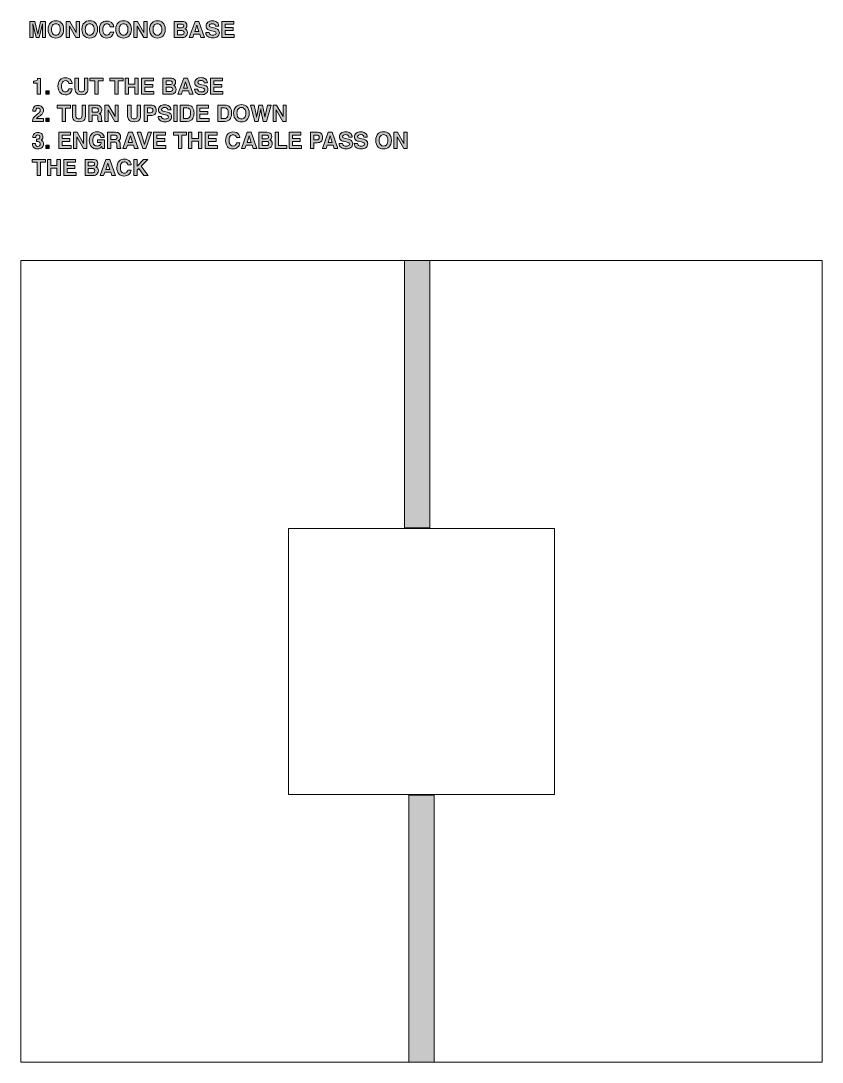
# Model space of a CAD drawing. Header units: millimetres. Extents: x 30 to 180, y -224 to -28.
import ezdxf

# ---------------------------------------------------------------- set-up
doc = ezdxf.new("R2010")
doc.units = ezdxf.units.MM
doc.header["$MEASUREMENT"] = 0
doc.layers.add('Layer 1', color=7, linetype='Continuous', lineweight=0)

# ---------------------------------------------------------------- blocks, each defined once
blk = doc.blocks.new('Block_0')
at = {"layer": 'Layer 1', "color": 5, "lineweight": 0}
for points in [[(180.17, -223.74), (29.87, -223.74), (29.87, -73.44), (180.17, -73.44)], [(129.97, -173.54), (80.07, -173.54), (80.07, -123.64), (129.97, -123.64)]]:
    blk.add_lwpolyline(points, close=True, dxfattribs=at)
blk = doc.blocks.new('Block_2')
at = {"layer": 'Layer 1'}
h = blk.add_hatch(color=7, dxfattribs=at)
h.dxf.hatch_style = 2
edge = h.paths.add_edge_path()
edge.add_spline(control_points=[(33.59, -28.57), (33.59, -28.57), (34.51, -28.57), (34.51, -28.57), (34.51, -28.57), (34.51, -31.61), (34.51, -31.61), (34.51, -31.61), (33.92, -31.61), (33.92, -31.61), (33.92, -31.61), (33.92, -29.55), (33.92, -29.55), (33.92, -29.49), (33.92, -29.41), (33.92, -29.3), (33.92, -29.2), (33.92, -29.11), (33.92, -29.06), (33.92, -29.06), (33.34, -31.61), (33.34, -31.61), (33.34, -31.61), (32.73, -31.61), (32.73, -31.61), (32.73, -31.61), (32.15, -29.06), (32.15, -29.06), (32.15, -29.11), (32.15, -29.2), (32.15, -29.3), (32.16, -29.41), (32.16, -29.49), (32.16, -29.55), (32.16, -29.55), (32.16, -31.61), (32.16, -31.61), (32.16, -31.61), (31.56, -31.61), (31.56, -31.61), (31.56, -31.61), (31.56, -28.57), (31.56, -28.57), (31.56, -28.57), (32.49, -28.57), (32.49, -28.57), (32.49, -28.57), (33.04, -30.96), (33.04, -30.96), (33.04, -30.96), (33.59, -28.57), (33.59, -28.57)], knot_values=[0, 0, 0, 0, 1, 1, 1, 2, 2, 2, 3, 3, 3, 4, 4, 4, 5, 5, 5, 6, 6, 6, 7, 7, 7, 8, 8, 8, 9, 9, 9, 10, 10, 10, 11, 11, 11, 12, 12, 12, 13, 13, 13, 14, 14, 14, 15, 15, 15, 16, 16, 16, 17, 17, 17, 17], degree=3, periodic=0)
h = blk.add_hatch(color=7, dxfattribs=at)
h.dxf.hatch_style = 2
edge = h.paths.add_edge_path()
edge.add_spline(control_points=[(37.05, -30.88), (37.2, -30.69), (37.27, -30.43), (37.27, -30.08), (37.27, -29.74), (37.2, -29.48), (37.05, -29.29), (36.9, -29.11), (36.7, -29.01), (36.45, -29.01), (36.2, -29.01), (35.99, -29.11), (35.84, -29.29), (35.69, -29.48), (35.62, -29.74), (35.62, -30.08), (35.62, -30.43), (35.69, -30.69), (35.84, -30.88), (35.99, -31.06), (36.2, -31.16), (36.45, -31.16), (36.7, -31.16), (36.9, -31.06), (37.05, -30.88)], knot_values=[0, 0, 0, 0, 1, 1, 1, 2, 2, 2, 3, 3, 3, 4, 4, 4, 5, 5, 5, 6, 6, 6, 7, 7, 7, 8, 8, 8, 8], degree=3, periodic=0)
edge = h.paths.add_edge_path()
edge.add_spline(control_points=[(37.45, -31.34), (37.22, -31.58), (36.88, -31.7), (36.45, -31.7), (36.01, -31.7), (35.68, -31.58), (35.45, -31.34), (35.14, -31.05), (34.99, -30.63), (34.99, -30.08), (34.99, -29.53), (35.14, -29.11), (35.45, -28.83), (35.68, -28.59), (36.01, -28.47), (36.45, -28.47), (36.88, -28.47), (37.22, -28.59), (37.45, -28.83), (37.75, -29.11), (37.91, -29.53), (37.91, -30.08), (37.91, -30.63), (37.75, -31.05), (37.45, -31.34)], knot_values=[0, 0, 0, 0, 1, 1, 1, 2, 2, 2, 3, 3, 3, 4, 4, 4, 5, 5, 5, 6, 6, 6, 7, 7, 7, 8, 8, 8, 8], degree=3, periodic=0)
h = blk.add_hatch(color=7, dxfattribs=at)
h.dxf.hatch_style = 2
edge = h.paths.add_edge_path()
edge.add_spline(control_points=[(38.38, -28.57), (38.38, -28.57), (39.05, -28.57), (39.05, -28.57), (39.05, -28.57), (40.26, -30.69), (40.26, -30.69), (40.26, -30.69), (40.26, -28.57), (40.26, -28.57), (40.26, -28.57), (40.85, -28.57), (40.85, -28.57), (40.85, -28.57), (40.85, -31.61), (40.85, -31.61), (40.85, -31.61), (40.22, -31.61), (40.22, -31.61), (40.22, -31.61), (38.98, -29.45), (38.98, -29.45), (38.98, -29.45), (38.98, -31.61), (38.98, -31.61), (38.98, -31.61), (38.38, -31.61), (38.38, -31.61), (38.38, -31.61), (38.38, -28.57), (38.38, -28.57)], knot_values=[0, 0, 0, 0, 1, 1, 1, 2, 2, 2, 3, 3, 3, 4, 4, 4, 5, 5, 5, 6, 6, 6, 7, 7, 7, 8, 8, 8, 9, 9, 9, 10, 10, 10, 10], degree=3, periodic=0)
h = blk.add_hatch(color=7, dxfattribs=at)
h.dxf.hatch_style = 2
edge = h.paths.add_edge_path()
edge.add_spline(control_points=[(43.4, -30.88), (43.55, -30.69), (43.62, -30.43), (43.62, -30.08), (43.62, -29.74), (43.55, -29.48), (43.4, -29.29), (43.25, -29.11), (43.05, -29.01), (42.8, -29.01), (42.55, -29.01), (42.34, -29.11), (42.19, -29.29), (42.04, -29.48), (41.97, -29.74), (41.97, -30.08), (41.97, -30.43), (42.04, -30.69), (42.19, -30.88), (42.34, -31.06), (42.55, -31.16), (42.8, -31.16), (43.05, -31.16), (43.25, -31.06), (43.4, -30.88)], knot_values=[0, 0, 0, 0, 1, 1, 1, 2, 2, 2, 3, 3, 3, 4, 4, 4, 5, 5, 5, 6, 6, 6, 7, 7, 7, 8, 8, 8, 8], degree=3, periodic=0)
edge = h.paths.add_edge_path()
edge.add_spline(control_points=[(43.8, -31.34), (43.57, -31.58), (43.23, -31.7), (42.8, -31.7), (42.36, -31.7), (42.03, -31.58), (41.8, -31.34), (41.49, -31.05), (41.34, -30.63), (41.34, -30.08), (41.34, -29.53), (41.49, -29.11), (41.8, -28.83), (42.03, -28.59), (42.36, -28.47), (42.8, -28.47), (43.23, -28.47), (43.57, -28.59), (43.8, -28.83), (44.1, -29.11), (44.26, -29.53), (44.26, -30.08), (44.26, -30.63), (44.1, -31.05), (43.8, -31.34)], knot_values=[0, 0, 0, 0, 1, 1, 1, 2, 2, 2, 3, 3, 3, 4, 4, 4, 5, 5, 5, 6, 6, 6, 7, 7, 7, 8, 8, 8, 8], degree=3, periodic=0)
h = blk.add_hatch(color=7, dxfattribs=at)
h.dxf.hatch_style = 2
edge = h.paths.add_edge_path()
edge.add_spline(control_points=[(45.03, -28.88), (45.28, -28.63), (45.59, -28.51), (45.97, -28.51), (46.48, -28.51), (46.85, -28.68), (47.08, -29.01), (47.21, -29.2), (47.28, -29.39), (47.29, -29.58), (47.29, -29.58), (46.65, -29.58), (46.65, -29.58), (46.61, -29.43), (46.56, -29.32), (46.5, -29.25), (46.39, -29.12), (46.22, -29.05), (45.99, -29.05), (45.77, -29.05), (45.59, -29.14), (45.46, -29.33), (45.33, -29.52), (45.26, -29.78), (45.26, -30.12), (45.26, -30.47), (45.33, -30.72), (45.47, -30.89), (45.61, -31.06), (45.78, -31.15), (46, -31.15), (46.21, -31.15), (46.38, -31.07), (46.5, -30.93), (46.56, -30.85), (46.61, -30.73), (46.65, -30.57), (46.65, -30.57), (47.29, -30.57), (47.29, -30.57), (47.23, -30.91), (47.09, -31.18), (46.87, -31.39), (46.64, -31.59), (46.36, -31.7), (46.01, -31.7), (45.57, -31.7), (45.23, -31.56), (44.98, -31.28), (44.73, -30.99), (44.61, -30.61), (44.61, -30.11), (44.61, -29.58), (44.75, -29.17), (45.03, -28.88)], knot_values=[0, 0, 0, 0, 1, 1, 1, 2, 2, 2, 3, 3, 3, 4, 4, 4, 5, 5, 5, 6, 6, 6, 7, 7, 7, 8, 8, 8, 9, 9, 9, 10, 10, 10, 11, 11, 11, 12, 12, 12, 13, 13, 13, 14, 14, 14, 15, 15, 15, 16, 16, 16, 17, 17, 17, 18, 18, 18, 18], degree=3, periodic=0)
h = blk.add_hatch(color=7, dxfattribs=at)
h.dxf.hatch_style = 2
edge = h.paths.add_edge_path()
edge.add_spline(control_points=[(49.75, -30.88), (49.9, -30.69), (49.97, -30.43), (49.97, -30.08), (49.97, -29.74), (49.9, -29.48), (49.75, -29.29), (49.6, -29.11), (49.4, -29.01), (49.15, -29.01), (48.9, -29.01), (48.69, -29.11), (48.54, -29.29), (48.39, -29.48), (48.32, -29.74), (48.32, -30.08), (48.32, -30.43), (48.39, -30.69), (48.54, -30.88), (48.69, -31.06), (48.9, -31.16), (49.15, -31.16), (49.4, -31.16), (49.6, -31.06), (49.75, -30.88)], knot_values=[0, 0, 0, 0, 1, 1, 1, 2, 2, 2, 3, 3, 3, 4, 4, 4, 5, 5, 5, 6, 6, 6, 7, 7, 7, 8, 8, 8, 8], degree=3, periodic=0)
edge = h.paths.add_edge_path()
edge.add_spline(control_points=[(50.15, -31.34), (49.92, -31.58), (49.58, -31.7), (49.15, -31.7), (48.71, -31.7), (48.38, -31.58), (48.15, -31.34), (47.84, -31.05), (47.69, -30.63), (47.69, -30.08), (47.69, -29.53), (47.84, -29.11), (48.15, -28.83), (48.38, -28.59), (48.71, -28.47), (49.15, -28.47), (49.58, -28.47), (49.92, -28.59), (50.15, -28.83), (50.45, -29.11), (50.61, -29.53), (50.61, -30.08), (50.61, -30.63), (50.45, -31.05), (50.15, -31.34)], knot_values=[0, 0, 0, 0, 1, 1, 1, 2, 2, 2, 3, 3, 3, 4, 4, 4, 5, 5, 5, 6, 6, 6, 7, 7, 7, 8, 8, 8, 8], degree=3, periodic=0)
h = blk.add_hatch(color=7, dxfattribs=at)
h.dxf.hatch_style = 2
edge = h.paths.add_edge_path()
edge.add_spline(control_points=[(51.08, -28.57), (51.08, -28.57), (51.75, -28.57), (51.75, -28.57), (51.75, -28.57), (52.96, -30.69), (52.96, -30.69), (52.96, -30.69), (52.96, -28.57), (52.96, -28.57), (52.96, -28.57), (53.55, -28.57), (53.55, -28.57), (53.55, -28.57), (53.55, -31.61), (53.55, -31.61), (53.55, -31.61), (52.92, -31.61), (52.92, -31.61), (52.92, -31.61), (51.68, -29.45), (51.68, -29.45), (51.68, -29.45), (51.68, -31.61), (51.68, -31.61), (51.68, -31.61), (51.08, -31.61), (51.08, -31.61), (51.08, -31.61), (51.08, -28.57), (51.08, -28.57)], knot_values=[0, 0, 0, 0, 1, 1, 1, 2, 2, 2, 3, 3, 3, 4, 4, 4, 5, 5, 5, 6, 6, 6, 7, 7, 7, 8, 8, 8, 9, 9, 9, 10, 10, 10, 10], degree=3, periodic=0)
h = blk.add_hatch(color=7, dxfattribs=at)
h.dxf.hatch_style = 2
edge = h.paths.add_edge_path()
edge.add_spline(control_points=[(56.1, -30.88), (56.25, -30.69), (56.32, -30.43), (56.32, -30.08), (56.32, -29.74), (56.25, -29.48), (56.1, -29.29), (55.95, -29.11), (55.75, -29.01), (55.5, -29.01), (55.25, -29.01), (55.04, -29.11), (54.89, -29.29), (54.74, -29.48), (54.67, -29.74), (54.67, -30.08), (54.67, -30.43), (54.74, -30.69), (54.89, -30.88), (55.04, -31.06), (55.25, -31.16), (55.5, -31.16), (55.75, -31.16), (55.95, -31.06), (56.1, -30.88)], knot_values=[0, 0, 0, 0, 1, 1, 1, 2, 2, 2, 3, 3, 3, 4, 4, 4, 5, 5, 5, 6, 6, 6, 7, 7, 7, 8, 8, 8, 8], degree=3, periodic=0)
edge = h.paths.add_edge_path()
edge.add_spline(control_points=[(56.5, -31.34), (56.27, -31.58), (55.93, -31.7), (55.5, -31.7), (55.06, -31.7), (54.73, -31.58), (54.5, -31.34), (54.19, -31.05), (54.04, -30.63), (54.04, -30.08), (54.04, -29.53), (54.19, -29.11), (54.5, -28.83), (54.73, -28.59), (55.06, -28.47), (55.5, -28.47), (55.93, -28.47), (56.27, -28.59), (56.5, -28.83), (56.8, -29.11), (56.96, -29.53), (56.96, -30.08), (56.96, -30.63), (56.8, -31.05), (56.5, -31.34)], knot_values=[0, 0, 0, 0, 1, 1, 1, 2, 2, 2, 3, 3, 3, 4, 4, 4, 5, 5, 5, 6, 6, 6, 7, 7, 7, 8, 8, 8, 8], degree=3, periodic=0)
h = blk.add_hatch(color=7, dxfattribs=at)
h.dxf.hatch_style = 2
edge = h.paths.add_edge_path()
edge.add_spline(control_points=[(59.24, -30.27), (59.24, -30.27), (59.24, -31.08), (59.24, -31.08), (59.24, -31.08), (59.98, -31.08), (59.98, -31.08), (60.11, -31.08), (60.21, -31.07), (60.29, -31.03), (60.42, -30.96), (60.49, -30.84), (60.49, -30.65), (60.49, -30.49), (60.42, -30.38), (60.29, -30.32), (60.22, -30.29), (60.12, -30.27), (59.99, -30.27), (59.99, -30.27), (59.24, -30.27), (59.24, -30.27)], knot_values=[0, 0, 0, 0, 1, 1, 1, 2, 2, 2, 3, 3, 3, 4, 4, 4, 5, 5, 5, 6, 6, 6, 7, 7, 7, 7], degree=3, periodic=0)
edge = h.paths.add_edge_path()
edge.add_spline(control_points=[(59.24, -29.09), (59.24, -29.09), (59.24, -29.77), (59.24, -29.77), (59.24, -29.77), (59.98, -29.77), (59.98, -29.77), (60.11, -29.77), (60.22, -29.74), (60.3, -29.69), (60.38, -29.64), (60.42, -29.55), (60.42, -29.42), (60.42, -29.28), (60.37, -29.19), (60.26, -29.14), (60.17, -29.11), (60.05, -29.09), (59.9, -29.09), (59.9, -29.09), (59.24, -29.09), (59.24, -29.09)], knot_values=[0, 0, 0, 0, 1, 1, 1, 2, 2, 2, 3, 3, 3, 4, 4, 4, 5, 5, 5, 6, 6, 6, 7, 7, 7, 7], degree=3, periodic=0)
edge = h.paths.add_edge_path()
edge.add_spline(control_points=[(60.89, -28.89), (60.98, -29.02), (61.03, -29.17), (61.03, -29.36), (61.03, -29.54), (60.98, -29.69), (60.89, -29.8), (60.84, -29.87), (60.76, -29.93), (60.66, -29.98), (60.81, -30.03), (60.93, -30.12), (61.01, -30.25), (61.09, -30.37), (61.13, -30.52), (61.13, -30.69), (61.13, -30.87), (61.08, -31.04), (60.99, -31.18), (60.94, -31.27), (60.86, -31.35), (60.78, -31.42), (60.68, -31.49), (60.56, -31.54), (60.43, -31.57), (60.3, -31.6), (60.16, -31.61), (60, -31.61), (60, -31.61), (58.63, -31.61), (58.63, -31.61), (58.63, -31.61), (58.63, -28.57), (58.63, -28.57), (58.63, -28.57), (60.1, -28.57), (60.1, -28.57), (60.47, -28.57), (60.74, -28.68), (60.89, -28.89)], knot_values=[0, 0, 0, 0, 1, 1, 1, 2, 2, 2, 3, 3, 3, 4, 4, 4, 5, 5, 5, 6, 6, 6, 7, 7, 7, 8, 8, 8, 9, 9, 9, 10, 10, 10, 11, 11, 11, 12, 12, 12, 13, 13, 13, 13], degree=3, periodic=0)
h = blk.add_hatch(color=7, dxfattribs=at)
h.dxf.hatch_style = 2
edge = h.paths.add_edge_path()
edge.add_spline(control_points=[(62.51, -30.46), (62.51, -30.46), (63.29, -30.46), (63.29, -30.46), (63.29, -30.46), (62.9, -29.26), (62.9, -29.26), (62.9, -29.26), (62.51, -30.46), (62.51, -30.46)], knot_values=[0, 0, 0, 0, 1, 1, 1, 2, 2, 2, 3, 3, 3, 3], degree=3, periodic=0)
edge = h.paths.add_edge_path()
edge.add_spline(control_points=[(62.55, -28.57), (62.55, -28.57), (63.27, -28.57), (63.27, -28.57), (63.27, -28.57), (64.35, -31.61), (64.35, -31.61), (64.35, -31.61), (63.66, -31.61), (63.66, -31.61), (63.66, -31.61), (63.45, -30.99), (63.45, -30.99), (63.45, -30.99), (62.33, -30.99), (62.33, -30.99), (62.33, -30.99), (62.13, -31.61), (62.13, -31.61), (62.13, -31.61), (61.46, -31.61), (61.46, -31.61), (61.46, -31.61), (62.55, -28.57), (62.55, -28.57)], knot_values=[0, 0, 0, 0, 1, 1, 1, 2, 2, 2, 3, 3, 3, 4, 4, 4, 5, 5, 5, 6, 6, 6, 7, 7, 7, 8, 8, 8, 8], degree=3, periodic=0)
h = blk.add_hatch(color=7, dxfattribs=at)
h.dxf.hatch_style = 2
edge = h.paths.add_edge_path()
edge.add_spline(control_points=[(65.19, -30.67), (65.21, -30.81), (65.25, -30.92), (65.31, -30.98), (65.41, -31.11), (65.59, -31.17), (65.85, -31.17), (66, -31.17), (66.13, -31.16), (66.22, -31.12), (66.41, -31.06), (66.5, -30.94), (66.5, -30.77), (66.5, -30.67), (66.45, -30.59), (66.36, -30.54), (66.27, -30.48), (66.13, -30.43), (65.94, -30.39), (65.94, -30.39), (65.61, -30.32), (65.61, -30.32), (65.29, -30.25), (65.06, -30.17), (64.94, -30.09), (64.74, -29.95), (64.63, -29.73), (64.63, -29.43), (64.63, -29.15), (64.73, -28.93), (64.94, -28.75), (65.14, -28.57), (65.43, -28.48), (65.82, -28.48), (66.15, -28.48), (66.42, -28.56), (66.65, -28.73), (66.88, -28.9), (67, -29.15), (67.01, -29.47), (67.01, -29.47), (66.4, -29.47), (66.4, -29.47), (66.39, -29.29), (66.31, -29.16), (66.16, -29.08), (66.05, -29.03), (65.93, -29.01), (65.78, -29.01), (65.61, -29.01), (65.47, -29.04), (65.37, -29.11), (65.27, -29.17), (65.22, -29.26), (65.22, -29.38), (65.22, -29.49), (65.27, -29.57), (65.37, -29.63), (65.44, -29.66), (65.57, -29.7), (65.78, -29.75), (65.78, -29.75), (66.31, -29.88), (66.31, -29.88), (66.55, -29.93), (66.72, -30.01), (66.84, -30.1), (67.02, -30.24), (67.11, -30.45), (67.11, -30.72), (67.11, -31), (67, -31.23), (66.79, -31.42), (66.57, -31.6), (66.27, -31.69), (65.88, -31.69), (65.47, -31.69), (65.16, -31.6), (64.93, -31.42), (64.7, -31.24), (64.58, -30.99), (64.58, -30.67), (64.58, -30.67), (65.19, -30.67), (65.19, -30.67)], knot_values=[0, 0, 0, 0, 1, 1, 1, 2, 2, 2, 3, 3, 3, 4, 4, 4, 5, 5, 5, 6, 6, 6, 7, 7, 7, 8, 8, 8, 9, 9, 9, 10, 10, 10, 11, 11, 11, 12, 12, 12, 13, 13, 13, 14, 14, 14, 15, 15, 15, 16, 16, 16, 17, 17, 17, 18, 18, 18, 19, 19, 19, 20, 20, 20, 21, 21, 21, 22, 22, 22, 23, 23, 23, 24, 24, 24, 25, 25, 25, 26, 26, 26, 27, 27, 27, 28, 28, 28, 28], degree=3, periodic=0)
h = blk.add_hatch(color=7, dxfattribs=at)
h.dxf.hatch_style = 2
edge = h.paths.add_edge_path()
edge.add_spline(control_points=[(69.81, -29.11), (69.81, -29.11), (68.2, -29.11), (68.2, -29.11), (68.2, -29.11), (68.2, -29.75), (68.2, -29.75), (68.2, -29.75), (69.68, -29.75), (69.68, -29.75), (69.68, -29.75), (69.68, -30.28), (69.68, -30.28), (69.68, -30.28), (68.2, -30.28), (68.2, -30.28), (68.2, -30.28), (68.2, -31.06), (68.2, -31.06), (68.2, -31.06), (69.88, -31.06), (69.88, -31.06), (69.88, -31.06), (69.88, -31.61), (69.88, -31.61), (69.88, -31.61), (67.58, -31.61), (67.58, -31.61), (67.58, -31.61), (67.58, -28.57), (67.58, -28.57), (67.58, -28.57), (69.81, -28.57), (69.81, -28.57), (69.81, -28.57), (69.81, -29.11), (69.81, -29.11)], knot_values=[0, 0, 0, 0, 1, 1, 1, 2, 2, 2, 3, 3, 3, 4, 4, 4, 5, 5, 5, 6, 6, 6, 7, 7, 7, 8, 8, 8, 9, 9, 9, 10, 10, 10, 11, 11, 11, 12, 12, 12, 12], degree=3, periodic=0)
for points, knots in [([(33.59, -28.57), (33.59, -28.57), (34.51, -28.57), (34.51, -28.57), (34.51, -28.57), (34.51, -31.61), (34.51, -31.61), (34.51, -31.61), (33.92, -31.61), (33.92, -31.61), (33.92, -31.61), (33.92, -29.55), (33.92, -29.55), (33.92, -29.49), (33.92, -29.41), (33.92, -29.3), (33.92, -29.2), (33.92, -29.11), (33.92, -29.06), (33.92, -29.06), (33.34, -31.61), (33.34, -31.61), (33.34, -31.61), (32.73, -31.61), (32.73, -31.61), (32.73, -31.61), (32.15, -29.06), (32.15, -29.06), (32.15, -29.11), (32.15, -29.2), (32.15, -29.3), (32.16, -29.41), (32.16, -29.49), (32.16, -29.55), (32.16, -29.55), (32.16, -31.61), (32.16, -31.61), (32.16, -31.61), (31.56, -31.61), (31.56, -31.61), (31.56, -31.61), (31.56, -28.57), (31.56, -28.57), (31.56, -28.57), (32.49, -28.57), (32.49, -28.57), (32.49, -28.57), (33.04, -30.96), (33.04, -30.96), (33.04, -30.96), (33.59, -28.57), (33.59, -28.57)], [0, 0, 0, 0, 1, 1, 1, 2, 2, 2, 3, 3, 3, 4, 4, 4, 5, 5, 5, 6, 6, 6, 7, 7, 7, 8, 8, 8, 9, 9, 9, 10, 10, 10, 11, 11, 11, 12, 12, 12, 13, 13, 13, 14, 14, 14, 15, 15, 15, 16, 16, 16, 17, 17, 17, 17]), ([(37.45, -31.34), (37.22, -31.58), (36.88, -31.7), (36.45, -31.7), (36.01, -31.7), (35.68, -31.58), (35.45, -31.34), (35.14, -31.05), (34.99, -30.63), (34.99, -30.08), (34.99, -29.53), (35.14, -29.11), (35.45, -28.83), (35.68, -28.59), (36.01, -28.47), (36.45, -28.47), (36.88, -28.47), (37.22, -28.59), (37.45, -28.83), (37.75, -29.11), (37.91, -29.53), (37.91, -30.08), (37.91, -30.63), (37.75, -31.05), (37.45, -31.34)], [0, 0, 0, 0, 1, 1, 1, 2, 2, 2, 3, 3, 3, 4, 4, 4, 5, 5, 5, 6, 6, 6, 7, 7, 7, 8, 8, 8, 8]), ([(37.05, -30.88), (37.2, -30.69), (37.27, -30.43), (37.27, -30.08), (37.27, -29.74), (37.2, -29.48), (37.05, -29.29), (36.9, -29.11), (36.7, -29.01), (36.45, -29.01), (36.2, -29.01), (35.99, -29.11), (35.84, -29.29), (35.69, -29.48), (35.62, -29.74), (35.62, -30.08), (35.62, -30.43), (35.69, -30.69), (35.84, -30.88), (35.99, -31.06), (36.2, -31.16), (36.45, -31.16), (36.7, -31.16), (36.9, -31.06), (37.05, -30.88)], [0, 0, 0, 0, 1, 1, 1, 2, 2, 2, 3, 3, 3, 4, 4, 4, 5, 5, 5, 6, 6, 6, 7, 7, 7, 8, 8, 8, 8]), ([(38.38, -28.57), (38.38, -28.57), (39.05, -28.57), (39.05, -28.57), (39.05, -28.57), (40.26, -30.69), (40.26, -30.69), (40.26, -30.69), (40.26, -28.57), (40.26, -28.57), (40.26, -28.57), (40.85, -28.57), (40.85, -28.57), (40.85, -28.57), (40.85, -31.61), (40.85, -31.61), (40.85, -31.61), (40.22, -31.61), (40.22, -31.61), (40.22, -31.61), (38.98, -29.45), (38.98, -29.45), (38.98, -29.45), (38.98, -31.61), (38.98, -31.61), (38.98, -31.61), (38.38, -31.61), (38.38, -31.61), (38.38, -31.61), (38.38, -28.57), (38.38, -28.57)], [0, 0, 0, 0, 1, 1, 1, 2, 2, 2, 3, 3, 3, 4, 4, 4, 5, 5, 5, 6, 6, 6, 7, 7, 7, 8, 8, 8, 9, 9, 9, 10, 10, 10, 10]), ([(43.8, -31.34), (43.57, -31.58), (43.23, -31.7), (42.8, -31.7), (42.36, -31.7), (42.03, -31.58), (41.8, -31.34), (41.49, -31.05), (41.34, -30.63), (41.34, -30.08), (41.34, -29.53), (41.49, -29.11), (41.8, -28.83), (42.03, -28.59), (42.36, -28.47), (42.8, -28.47), (43.23, -28.47), (43.57, -28.59), (43.8, -28.83), (44.1, -29.11), (44.26, -29.53), (44.26, -30.08), (44.26, -30.63), (44.1, -31.05), (43.8, -31.34)], [0, 0, 0, 0, 1, 1, 1, 2, 2, 2, 3, 3, 3, 4, 4, 4, 5, 5, 5, 6, 6, 6, 7, 7, 7, 8, 8, 8, 8]), ([(43.4, -30.88), (43.55, -30.69), (43.62, -30.43), (43.62, -30.08), (43.62, -29.74), (43.55, -29.48), (43.4, -29.29), (43.25, -29.11), (43.05, -29.01), (42.8, -29.01), (42.55, -29.01), (42.34, -29.11), (42.19, -29.29), (42.04, -29.48), (41.97, -29.74), (41.97, -30.08), (41.97, -30.43), (42.04, -30.69), (42.19, -30.88), (42.34, -31.06), (42.55, -31.16), (42.8, -31.16), (43.05, -31.16), (43.25, -31.06), (43.4, -30.88)], [0, 0, 0, 0, 1, 1, 1, 2, 2, 2, 3, 3, 3, 4, 4, 4, 5, 5, 5, 6, 6, 6, 7, 7, 7, 8, 8, 8, 8]), ([(45.03, -28.88), (45.28, -28.63), (45.59, -28.51), (45.97, -28.51), (46.48, -28.51), (46.85, -28.68), (47.08, -29.01), (47.21, -29.2), (47.28, -29.39), (47.29, -29.58), (47.29, -29.58), (46.65, -29.58), (46.65, -29.58), (46.61, -29.43), (46.56, -29.32), (46.5, -29.25), (46.39, -29.12), (46.22, -29.05), (45.99, -29.05), (45.77, -29.05), (45.59, -29.14), (45.46, -29.33), (45.33, -29.52), (45.26, -29.78), (45.26, -30.12), (45.26, -30.47), (45.33, -30.72), (45.47, -30.89), (45.61, -31.06), (45.78, -31.15), (46, -31.15), (46.21, -31.15), (46.38, -31.07), (46.5, -30.93), (46.56, -30.85), (46.61, -30.73), (46.65, -30.57), (46.65, -30.57), (47.29, -30.57), (47.29, -30.57), (47.23, -30.91), (47.09, -31.18), (46.87, -31.39), (46.64, -31.59), (46.36, -31.7), (46.01, -31.7), (45.57, -31.7), (45.23, -31.56), (44.98, -31.28), (44.73, -30.99), (44.61, -30.61), (44.61, -30.11), (44.61, -29.58), (44.75, -29.17), (45.03, -28.88)], [0, 0, 0, 0, 1, 1, 1, 2, 2, 2, 3, 3, 3, 4, 4, 4, 5, 5, 5, 6, 6, 6, 7, 7, 7, 8, 8, 8, 9, 9, 9, 10, 10, 10, 11, 11, 11, 12, 12, 12, 13, 13, 13, 14, 14, 14, 15, 15, 15, 16, 16, 16, 17, 17, 17, 18, 18, 18, 18]), ([(50.15, -31.34), (49.92, -31.58), (49.58, -31.7), (49.15, -31.7), (48.71, -31.7), (48.38, -31.58), (48.15, -31.34), (47.84, -31.05), (47.69, -30.63), (47.69, -30.08), (47.69, -29.53), (47.84, -29.11), (48.15, -28.83), (48.38, -28.59), (48.71, -28.47), (49.15, -28.47), (49.58, -28.47), (49.92, -28.59), (50.15, -28.83), (50.45, -29.11), (50.61, -29.53), (50.61, -30.08), (50.61, -30.63), (50.45, -31.05), (50.15, -31.34)], [0, 0, 0, 0, 1, 1, 1, 2, 2, 2, 3, 3, 3, 4, 4, 4, 5, 5, 5, 6, 6, 6, 7, 7, 7, 8, 8, 8, 8]), ([(49.75, -30.88), (49.9, -30.69), (49.97, -30.43), (49.97, -30.08), (49.97, -29.74), (49.9, -29.48), (49.75, -29.29), (49.6, -29.11), (49.4, -29.01), (49.15, -29.01), (48.9, -29.01), (48.69, -29.11), (48.54, -29.29), (48.39, -29.48), (48.32, -29.74), (48.32, -30.08), (48.32, -30.43), (48.39, -30.69), (48.54, -30.88), (48.69, -31.06), (48.9, -31.16), (49.15, -31.16), (49.4, -31.16), (49.6, -31.06), (49.75, -30.88)], [0, 0, 0, 0, 1, 1, 1, 2, 2, 2, 3, 3, 3, 4, 4, 4, 5, 5, 5, 6, 6, 6, 7, 7, 7, 8, 8, 8, 8]), ([(51.08, -28.57), (51.08, -28.57), (51.75, -28.57), (51.75, -28.57), (51.75, -28.57), (52.96, -30.69), (52.96, -30.69), (52.96, -30.69), (52.96, -28.57), (52.96, -28.57), (52.96, -28.57), (53.55, -28.57), (53.55, -28.57), (53.55, -28.57), (53.55, -31.61), (53.55, -31.61), (53.55, -31.61), (52.92, -31.61), (52.92, -31.61), (52.92, -31.61), (51.68, -29.45), (51.68, -29.45), (51.68, -29.45), (51.68, -31.61), (51.68, -31.61), (51.68, -31.61), (51.08, -31.61), (51.08, -31.61), (51.08, -31.61), (51.08, -28.57), (51.08, -28.57)], [0, 0, 0, 0, 1, 1, 1, 2, 2, 2, 3, 3, 3, 4, 4, 4, 5, 5, 5, 6, 6, 6, 7, 7, 7, 8, 8, 8, 9, 9, 9, 10, 10, 10, 10]), ([(56.5, -31.34), (56.27, -31.58), (55.93, -31.7), (55.5, -31.7), (55.06, -31.7), (54.73, -31.58), (54.5, -31.34), (54.19, -31.05), (54.04, -30.63), (54.04, -30.08), (54.04, -29.53), (54.19, -29.11), (54.5, -28.83), (54.73, -28.59), (55.06, -28.47), (55.5, -28.47), (55.93, -28.47), (56.27, -28.59), (56.5, -28.83), (56.8, -29.11), (56.96, -29.53), (56.96, -30.08), (56.96, -30.63), (56.8, -31.05), (56.5, -31.34)], [0, 0, 0, 0, 1, 1, 1, 2, 2, 2, 3, 3, 3, 4, 4, 4, 5, 5, 5, 6, 6, 6, 7, 7, 7, 8, 8, 8, 8]), ([(56.1, -30.88), (56.25, -30.69), (56.32, -30.43), (56.32, -30.08), (56.32, -29.74), (56.25, -29.48), (56.1, -29.29), (55.95, -29.11), (55.75, -29.01), (55.5, -29.01), (55.25, -29.01), (55.04, -29.11), (54.89, -29.29), (54.74, -29.48), (54.67, -29.74), (54.67, -30.08), (54.67, -30.43), (54.74, -30.69), (54.89, -30.88), (55.04, -31.06), (55.25, -31.16), (55.5, -31.16), (55.75, -31.16), (55.95, -31.06), (56.1, -30.88)], [0, 0, 0, 0, 1, 1, 1, 2, 2, 2, 3, 3, 3, 4, 4, 4, 5, 5, 5, 6, 6, 6, 7, 7, 7, 8, 8, 8, 8]), ([(60.89, -28.89), (60.98, -29.02), (61.03, -29.17), (61.03, -29.36), (61.03, -29.54), (60.98, -29.69), (60.89, -29.8), (60.84, -29.87), (60.76, -29.93), (60.66, -29.98), (60.81, -30.03), (60.93, -30.12), (61.01, -30.25), (61.09, -30.37), (61.13, -30.52), (61.13, -30.69), (61.13, -30.87), (61.08, -31.04), (60.99, -31.18), (60.94, -31.27), (60.86, -31.35), (60.78, -31.42), (60.68, -31.49), (60.56, -31.54), (60.43, -31.57), (60.3, -31.6), (60.16, -31.61), (60, -31.61), (60, -31.61), (58.63, -31.61), (58.63, -31.61), (58.63, -31.61), (58.63, -28.57), (58.63, -28.57), (58.63, -28.57), (60.1, -28.57), (60.1, -28.57), (60.47, -28.57), (60.74, -28.68), (60.89, -28.89)], [0, 0, 0, 0, 1, 1, 1, 2, 2, 2, 3, 3, 3, 4, 4, 4, 5, 5, 5, 6, 6, 6, 7, 7, 7, 8, 8, 8, 9, 9, 9, 10, 10, 10, 11, 11, 11, 12, 12, 12, 13, 13, 13, 13]), ([(59.24, -29.09), (59.24, -29.09), (59.24, -29.77), (59.24, -29.77), (59.24, -29.77), (59.98, -29.77), (59.98, -29.77), (60.11, -29.77), (60.22, -29.74), (60.3, -29.69), (60.38, -29.64), (60.42, -29.55), (60.42, -29.42), (60.42, -29.28), (60.37, -29.19), (60.26, -29.14), (60.17, -29.11), (60.05, -29.09), (59.9, -29.09), (59.9, -29.09), (59.24, -29.09), (59.24, -29.09)], [0, 0, 0, 0, 1, 1, 1, 2, 2, 2, 3, 3, 3, 4, 4, 4, 5, 5, 5, 6, 6, 6, 7, 7, 7, 7]), ([(62.55, -28.57), (62.55, -28.57), (63.27, -28.57), (63.27, -28.57), (63.27, -28.57), (64.35, -31.61), (64.35, -31.61), (64.35, -31.61), (63.66, -31.61), (63.66, -31.61), (63.66, -31.61), (63.45, -30.99), (63.45, -30.99), (63.45, -30.99), (62.33, -30.99), (62.33, -30.99), (62.33, -30.99), (62.13, -31.61), (62.13, -31.61), (62.13, -31.61), (61.46, -31.61), (61.46, -31.61), (61.46, -31.61), (62.55, -28.57), (62.55, -28.57)], [0, 0, 0, 0, 1, 1, 1, 2, 2, 2, 3, 3, 3, 4, 4, 4, 5, 5, 5, 6, 6, 6, 7, 7, 7, 8, 8, 8, 8]), ([(62.51, -30.46), (62.51, -30.46), (63.29, -30.46), (63.29, -30.46), (63.29, -30.46), (62.9, -29.26), (62.9, -29.26), (62.9, -29.26), (62.51, -30.46), (62.51, -30.46)], [0, 0, 0, 0, 1, 1, 1, 2, 2, 2, 3, 3, 3, 3]), ([(65.19, -30.67), (65.21, -30.81), (65.25, -30.92), (65.31, -30.98), (65.41, -31.11), (65.59, -31.17), (65.85, -31.17), (66, -31.17), (66.13, -31.16), (66.22, -31.12), (66.41, -31.06), (66.5, -30.94), (66.5, -30.77), (66.5, -30.67), (66.45, -30.59), (66.36, -30.54), (66.27, -30.48), (66.13, -30.43), (65.94, -30.39), (65.94, -30.39), (65.61, -30.32), (65.61, -30.32), (65.29, -30.25), (65.06, -30.17), (64.94, -30.09), (64.74, -29.95), (64.63, -29.73), (64.63, -29.43), (64.63, -29.15), (64.73, -28.93), (64.94, -28.75), (65.14, -28.57), (65.43, -28.48), (65.82, -28.48), (66.15, -28.48), (66.42, -28.56), (66.65, -28.73), (66.88, -28.9), (67, -29.15), (67.01, -29.47), (67.01, -29.47), (66.4, -29.47), (66.4, -29.47), (66.39, -29.29), (66.31, -29.16), (66.16, -29.08), (66.05, -29.03), (65.93, -29.01), (65.78, -29.01), (65.61, -29.01), (65.47, -29.04), (65.37, -29.11), (65.27, -29.17), (65.22, -29.26), (65.22, -29.38), (65.22, -29.49), (65.27, -29.57), (65.37, -29.63), (65.44, -29.66), (65.57, -29.7), (65.78, -29.75), (65.78, -29.75), (66.31, -29.88), (66.31, -29.88), (66.55, -29.93), (66.72, -30.01), (66.84, -30.1), (67.02, -30.24), (67.11, -30.45), (67.11, -30.72), (67.11, -31), (67, -31.23), (66.79, -31.42), (66.57, -31.6), (66.27, -31.69), (65.88, -31.69), (65.47, -31.69), (65.16, -31.6), (64.93, -31.42), (64.7, -31.24), (64.58, -30.99), (64.58, -30.67), (64.58, -30.67), (65.19, -30.67), (65.19, -30.67)], [0, 0, 0, 0, 1, 1, 1, 2, 2, 2, 3, 3, 3, 4, 4, 4, 5, 5, 5, 6, 6, 6, 7, 7, 7, 8, 8, 8, 9, 9, 9, 10, 10, 10, 11, 11, 11, 12, 12, 12, 13, 13, 13, 14, 14, 14, 15, 15, 15, 16, 16, 16, 17, 17, 17, 18, 18, 18, 19, 19, 19, 20, 20, 20, 21, 21, 21, 22, 22, 22, 23, 23, 23, 24, 24, 24, 25, 25, 25, 26, 26, 26, 27, 27, 27, 28, 28, 28, 28]), ([(69.81, -29.11), (69.81, -29.11), (68.2, -29.11), (68.2, -29.11), (68.2, -29.11), (68.2, -29.75), (68.2, -29.75), (68.2, -29.75), (69.68, -29.75), (69.68, -29.75), (69.68, -29.75), (69.68, -30.28), (69.68, -30.28), (69.68, -30.28), (68.2, -30.28), (68.2, -30.28), (68.2, -30.28), (68.2, -31.06), (68.2, -31.06), (68.2, -31.06), (69.88, -31.06), (69.88, -31.06), (69.88, -31.06), (69.88, -31.61), (69.88, -31.61), (69.88, -31.61), (67.58, -31.61), (67.58, -31.61), (67.58, -31.61), (67.58, -28.57), (67.58, -28.57), (67.58, -28.57), (69.81, -28.57), (69.81, -28.57), (69.81, -28.57), (69.81, -29.11), (69.81, -29.11)], [0, 0, 0, 0, 1, 1, 1, 2, 2, 2, 3, 3, 3, 4, 4, 4, 5, 5, 5, 6, 6, 6, 7, 7, 7, 8, 8, 8, 9, 9, 9, 10, 10, 10, 11, 11, 11, 12, 12, 12, 12]), ([(59.24, -30.27), (59.24, -30.27), (59.24, -31.08), (59.24, -31.08), (59.24, -31.08), (59.98, -31.08), (59.98, -31.08), (60.11, -31.08), (60.21, -31.07), (60.29, -31.03), (60.42, -30.96), (60.49, -30.84), (60.49, -30.65), (60.49, -30.49), (60.42, -30.38), (60.29, -30.32), (60.22, -30.29), (60.12, -30.27), (59.99, -30.27), (59.99, -30.27), (59.24, -30.27), (59.24, -30.27)], [0, 0, 0, 0, 1, 1, 1, 2, 2, 2, 3, 3, 3, 4, 4, 4, 5, 5, 5, 6, 6, 6, 7, 7, 7, 7])]:
    blk.add_open_spline(points, degree=3, knots=knots, dxfattribs=at)
blk = doc.blocks.new('Block_1')
at = {"layer": 'Layer 1'}
blk.add_blockref('Block_2', (0, 0), dxfattribs=at)
blk = doc.blocks.new('Block_4')
at = {"layer": 'Layer 1'}
h = blk.add_hatch(color=7, dxfattribs=at)
h.dxf.hatch_style = 2
edge = h.paths.add_edge_path()
edge.add_spline(control_points=[(32.24, -40.19), (32.24, -40.19), (32.24, -39.78), (32.24, -39.78), (32.42, -39.78), (32.55, -39.76), (32.63, -39.75), (32.74, -39.72), (32.84, -39.67), (32.91, -39.59), (32.96, -39.54), (33, -39.46), (33.03, -39.38), (33.04, -39.32), (33.05, -39.28), (33.05, -39.26), (33.05, -39.26), (33.54, -39.26), (33.54, -39.26), (33.54, -39.26), (33.54, -42.25), (33.54, -42.25), (33.54, -42.25), (32.94, -42.25), (32.94, -42.25), (32.94, -42.25), (32.94, -40.19), (32.94, -40.19), (32.94, -40.19), (32.24, -40.19), (32.24, -40.19)], knot_values=[0, 0, 0, 0, 1, 1, 1, 2, 2, 2, 3, 3, 3, 4, 4, 4, 5, 5, 5, 6, 6, 6, 7, 7, 7, 8, 8, 8, 9, 9, 9, 10, 10, 10, 10], degree=3, periodic=0)
h = blk.add_hatch(color=7, dxfattribs=at)
h.dxf.hatch_style = 2
edge = h.paths.add_edge_path()
edge.add_spline(control_points=[(37.26, -39.52), (37.51, -39.27), (37.82, -39.15), (38.2, -39.15), (38.71, -39.15), (39.08, -39.32), (39.31, -39.65), (39.44, -39.84), (39.51, -40.03), (39.52, -40.22), (39.52, -40.22), (38.88, -40.22), (38.88, -40.22), (38.84, -40.07), (38.79, -39.96), (38.73, -39.89), (38.61, -39.76), (38.45, -39.69), (38.22, -39.69), (38, -39.69), (37.82, -39.78), (37.69, -39.97), (37.56, -40.16), (37.49, -40.42), (37.49, -40.76), (37.49, -41.11), (37.56, -41.36), (37.7, -41.53), (37.84, -41.7), (38.01, -41.79), (38.22, -41.79), (38.44, -41.79), (38.61, -41.71), (38.72, -41.57), (38.79, -41.49), (38.84, -41.37), (38.88, -41.21), (38.88, -41.21), (39.51, -41.21), (39.51, -41.21), (39.46, -41.55), (39.32, -41.82), (39.1, -42.03), (38.87, -42.23), (38.58, -42.34), (38.23, -42.34), (37.8, -42.34), (37.46, -42.2), (37.21, -41.92), (36.96, -41.63), (36.84, -41.25), (36.84, -40.75), (36.84, -40.22), (36.98, -39.81), (37.26, -39.52)], knot_values=[0, 0, 0, 0, 1, 1, 1, 2, 2, 2, 3, 3, 3, 4, 4, 4, 5, 5, 5, 6, 6, 6, 7, 7, 7, 8, 8, 8, 9, 9, 9, 10, 10, 10, 11, 11, 11, 12, 12, 12, 13, 13, 13, 14, 14, 14, 15, 15, 15, 16, 16, 16, 17, 17, 17, 18, 18, 18, 18], degree=3, periodic=0)
h = blk.add_hatch(color=7, dxfattribs=at)
h.dxf.hatch_style = 2
edge = h.paths.add_edge_path()
edge.add_spline(control_points=[(40.03, -39.21), (40.03, -39.21), (40.68, -39.21), (40.68, -39.21), (40.68, -39.21), (40.68, -41.08), (40.68, -41.08), (40.68, -41.29), (40.7, -41.44), (40.75, -41.54), (40.83, -41.71), (40.99, -41.79), (41.25, -41.79), (41.51, -41.79), (41.68, -41.71), (41.75, -41.54), (41.8, -41.44), (41.83, -41.29), (41.83, -41.08), (41.83, -41.08), (41.83, -39.21), (41.83, -39.21), (41.83, -39.21), (42.47, -39.21), (42.47, -39.21), (42.47, -39.21), (42.47, -41.08), (42.47, -41.08), (42.47, -41.4), (42.42, -41.65), (42.32, -41.84), (42.14, -42.17), (41.78, -42.33), (41.25, -42.33), (40.72, -42.33), (40.37, -42.17), (40.18, -41.84), (40.08, -41.65), (40.03, -41.4), (40.03, -41.08), (40.03, -41.08), (40.03, -39.21), (40.03, -39.21)], knot_values=[0, 0, 0, 0, 1, 1, 1, 2, 2, 2, 3, 3, 3, 4, 4, 4, 5, 5, 5, 6, 6, 6, 7, 7, 7, 8, 8, 8, 9, 9, 9, 10, 10, 10, 11, 11, 11, 12, 12, 12, 13, 13, 13, 14, 14, 14, 14], degree=3, periodic=0)
h = blk.add_hatch(color=7, dxfattribs=at)
h.dxf.hatch_style = 2
edge = h.paths.add_edge_path()
edge.add_spline(control_points=[(45.3, -39.21), (45.3, -39.21), (45.3, -39.75), (45.3, -39.75), (45.3, -39.75), (44.39, -39.75), (44.39, -39.75), (44.39, -39.75), (44.39, -42.25), (44.39, -42.25), (44.39, -42.25), (43.75, -42.25), (43.75, -42.25), (43.75, -42.25), (43.75, -39.75), (43.75, -39.75), (43.75, -39.75), (42.83, -39.75), (42.83, -39.75), (42.83, -39.75), (42.83, -39.21), (42.83, -39.21), (42.83, -39.21), (45.3, -39.21), (45.3, -39.21)], knot_values=[0, 0, 0, 0, 1, 1, 1, 2, 2, 2, 3, 3, 3, 4, 4, 4, 5, 5, 5, 6, 6, 6, 7, 7, 7, 8, 8, 8, 8], degree=3, periodic=0)
h = blk.add_hatch(color=7, dxfattribs=at)
h.dxf.hatch_style = 2
edge = h.paths.add_edge_path()
edge.add_spline(control_points=[(49.06, -39.21), (49.06, -39.21), (49.06, -39.75), (49.06, -39.75), (49.06, -39.75), (48.15, -39.75), (48.15, -39.75), (48.15, -39.75), (48.15, -42.25), (48.15, -42.25), (48.15, -42.25), (47.51, -42.25), (47.51, -42.25), (47.51, -42.25), (47.51, -39.75), (47.51, -39.75), (47.51, -39.75), (46.59, -39.75), (46.59, -39.75), (46.59, -39.75), (46.59, -39.21), (46.59, -39.21), (46.59, -39.21), (49.06, -39.21), (49.06, -39.21)], knot_values=[0, 0, 0, 0, 1, 1, 1, 2, 2, 2, 3, 3, 3, 4, 4, 4, 5, 5, 5, 6, 6, 6, 7, 7, 7, 8, 8, 8, 8], degree=3, periodic=0)
h = blk.add_hatch(color=7, dxfattribs=at)
h.dxf.hatch_style = 2
edge = h.paths.add_edge_path()
edge.add_spline(control_points=[(49.43, -42.25), (49.43, -42.25), (49.43, -39.21), (49.43, -39.21), (49.43, -39.21), (50.06, -39.21), (50.06, -39.21), (50.06, -39.21), (50.06, -40.37), (50.06, -40.37), (50.06, -40.37), (51.25, -40.37), (51.25, -40.37), (51.25, -40.37), (51.25, -39.21), (51.25, -39.21), (51.25, -39.21), (51.88, -39.21), (51.88, -39.21), (51.88, -39.21), (51.88, -42.25), (51.88, -42.25), (51.88, -42.25), (51.25, -42.25), (51.25, -42.25), (51.25, -42.25), (51.25, -40.89), (51.25, -40.89), (51.25, -40.89), (50.06, -40.89), (50.06, -40.89), (50.06, -40.89), (50.06, -42.25), (50.06, -42.25), (50.06, -42.25), (49.43, -42.25), (49.43, -42.25)], knot_values=[0, 0, 0, 0, 1, 1, 1, 2, 2, 2, 3, 3, 3, 4, 4, 4, 5, 5, 5, 6, 6, 6, 7, 7, 7, 8, 8, 8, 9, 9, 9, 10, 10, 10, 11, 11, 11, 12, 12, 12, 12], degree=3, periodic=0)
h = blk.add_hatch(color=7, dxfattribs=at)
h.dxf.hatch_style = 2
edge = h.paths.add_edge_path()
edge.add_spline(control_points=[(54.74, -39.75), (54.74, -39.75), (53.13, -39.75), (53.13, -39.75), (53.13, -39.75), (53.13, -40.39), (53.13, -40.39), (53.13, -40.39), (54.61, -40.39), (54.61, -40.39), (54.61, -40.39), (54.61, -40.92), (54.61, -40.92), (54.61, -40.92), (53.13, -40.92), (53.13, -40.92), (53.13, -40.92), (53.13, -41.7), (53.13, -41.7), (53.13, -41.7), (54.82, -41.7), (54.82, -41.7), (54.82, -41.7), (54.82, -42.25), (54.82, -42.25), (54.82, -42.25), (52.51, -42.25), (52.51, -42.25), (52.51, -42.25), (52.51, -39.21), (52.51, -39.21), (52.51, -39.21), (54.74, -39.21), (54.74, -39.21), (54.74, -39.21), (54.74, -39.75), (54.74, -39.75)], knot_values=[0, 0, 0, 0, 1, 1, 1, 2, 2, 2, 3, 3, 3, 4, 4, 4, 5, 5, 5, 6, 6, 6, 7, 7, 7, 8, 8, 8, 9, 9, 9, 10, 10, 10, 11, 11, 11, 12, 12, 12, 12], degree=3, periodic=0)
h = blk.add_hatch(color=7, dxfattribs=at)
h.dxf.hatch_style = 2
edge = h.paths.add_edge_path()
edge.add_spline(control_points=[(57.11, -40.91), (57.11, -40.91), (57.11, -41.72), (57.11, -41.72), (57.11, -41.72), (57.85, -41.72), (57.85, -41.72), (57.98, -41.72), (58.08, -41.71), (58.16, -41.67), (58.29, -41.6), (58.36, -41.48), (58.36, -41.29), (58.36, -41.13), (58.29, -41.02), (58.16, -40.96), (58.09, -40.93), (57.99, -40.91), (57.86, -40.91), (57.86, -40.91), (57.11, -40.91), (57.11, -40.91)], knot_values=[0, 0, 0, 0, 1, 1, 1, 2, 2, 2, 3, 3, 3, 4, 4, 4, 5, 5, 5, 6, 6, 6, 7, 7, 7, 7], degree=3, periodic=0)
edge = h.paths.add_edge_path()
edge.add_spline(control_points=[(57.11, -39.73), (57.11, -39.73), (57.11, -40.41), (57.11, -40.41), (57.11, -40.41), (57.85, -40.41), (57.85, -40.41), (57.98, -40.41), (58.09, -40.38), (58.17, -40.33), (58.25, -40.28), (58.29, -40.19), (58.29, -40.06), (58.29, -39.92), (58.24, -39.83), (58.13, -39.78), (58.04, -39.75), (57.92, -39.73), (57.77, -39.73), (57.77, -39.73), (57.11, -39.73), (57.11, -39.73)], knot_values=[0, 0, 0, 0, 1, 1, 1, 2, 2, 2, 3, 3, 3, 4, 4, 4, 5, 5, 5, 6, 6, 6, 7, 7, 7, 7], degree=3, periodic=0)
edge = h.paths.add_edge_path()
edge.add_spline(control_points=[(58.76, -39.53), (58.86, -39.66), (58.9, -39.81), (58.9, -40), (58.9, -40.18), (58.86, -40.33), (58.76, -40.44), (58.71, -40.51), (58.63, -40.57), (58.53, -40.62), (58.68, -40.67), (58.8, -40.76), (58.88, -40.89), (58.96, -41.01), (59, -41.16), (59, -41.33), (59, -41.51), (58.95, -41.68), (58.86, -41.82), (58.81, -41.91), (58.73, -41.99), (58.65, -42.06), (58.55, -42.13), (58.44, -42.18), (58.3, -42.21), (58.17, -42.24), (58.03, -42.25), (57.87, -42.25), (57.87, -42.25), (56.5, -42.25), (56.5, -42.25), (56.5, -42.25), (56.5, -39.21), (56.5, -39.21), (56.5, -39.21), (57.97, -39.21), (57.97, -39.21), (58.34, -39.21), (58.61, -39.32), (58.76, -39.53)], knot_values=[0, 0, 0, 0, 1, 1, 1, 2, 2, 2, 3, 3, 3, 4, 4, 4, 5, 5, 5, 6, 6, 6, 7, 7, 7, 8, 8, 8, 9, 9, 9, 10, 10, 10, 11, 11, 11, 12, 12, 12, 13, 13, 13, 13], degree=3, periodic=0)
h = blk.add_hatch(color=7, dxfattribs=at)
h.dxf.hatch_style = 2
edge = h.paths.add_edge_path()
edge.add_spline(control_points=[(60.38, -41.1), (60.38, -41.1), (61.16, -41.1), (61.16, -41.1), (61.16, -41.1), (60.77, -39.9), (60.77, -39.9), (60.77, -39.9), (60.38, -41.1), (60.38, -41.1)], knot_values=[0, 0, 0, 0, 1, 1, 1, 2, 2, 2, 3, 3, 3, 3], degree=3, periodic=0)
edge = h.paths.add_edge_path()
edge.add_spline(control_points=[(60.42, -39.21), (60.42, -39.21), (61.14, -39.21), (61.14, -39.21), (61.14, -39.21), (62.22, -42.25), (62.22, -42.25), (62.22, -42.25), (61.53, -42.25), (61.53, -42.25), (61.53, -42.25), (61.33, -41.63), (61.33, -41.63), (61.33, -41.63), (60.2, -41.63), (60.2, -41.63), (60.2, -41.63), (60, -42.25), (60, -42.25), (60, -42.25), (59.33, -42.25), (59.33, -42.25), (59.33, -42.25), (60.42, -39.21), (60.42, -39.21)], knot_values=[0, 0, 0, 0, 1, 1, 1, 2, 2, 2, 3, 3, 3, 4, 4, 4, 5, 5, 5, 6, 6, 6, 7, 7, 7, 8, 8, 8, 8], degree=3, periodic=0)
h = blk.add_hatch(color=7, dxfattribs=at)
h.dxf.hatch_style = 2
edge = h.paths.add_edge_path()
edge.add_spline(control_points=[(63.06, -41.31), (63.08, -41.45), (63.12, -41.56), (63.18, -41.62), (63.29, -41.75), (63.47, -41.81), (63.72, -41.81), (63.88, -41.81), (64, -41.8), (64.1, -41.76), (64.28, -41.7), (64.37, -41.58), (64.37, -41.41), (64.37, -41.31), (64.32, -41.23), (64.23, -41.18), (64.15, -41.12), (64, -41.07), (63.81, -41.03), (63.81, -41.03), (63.48, -40.96), (63.48, -40.96), (63.16, -40.89), (62.93, -40.81), (62.81, -40.73), (62.61, -40.59), (62.51, -40.37), (62.51, -40.07), (62.51, -39.79), (62.61, -39.57), (62.81, -39.39), (63.01, -39.21), (63.3, -39.12), (63.69, -39.12), (64.02, -39.12), (64.29, -39.2), (64.52, -39.37), (64.75, -39.54), (64.87, -39.79), (64.88, -40.11), (64.88, -40.11), (64.27, -40.11), (64.27, -40.11), (64.26, -39.93), (64.18, -39.8), (64.03, -39.72), (63.93, -39.67), (63.8, -39.65), (63.65, -39.65), (63.48, -39.65), (63.35, -39.68), (63.24, -39.75), (63.14, -39.81), (63.09, -39.9), (63.09, -40.02), (63.09, -40.13), (63.14, -40.21), (63.24, -40.27), (63.31, -40.3), (63.44, -40.34), (63.65, -40.39), (63.65, -40.39), (64.18, -40.52), (64.18, -40.52), (64.42, -40.57), (64.59, -40.65), (64.71, -40.74), (64.89, -40.88), (64.98, -41.09), (64.98, -41.36), (64.98, -41.64), (64.87, -41.87), (64.66, -42.06), (64.44, -42.24), (64.14, -42.33), (63.75, -42.33), (63.35, -42.33), (63.03, -42.24), (62.8, -42.06), (62.57, -41.88), (62.46, -41.63), (62.46, -41.31), (62.46, -41.31), (63.06, -41.31), (63.06, -41.31)], knot_values=[0, 0, 0, 0, 1, 1, 1, 2, 2, 2, 3, 3, 3, 4, 4, 4, 5, 5, 5, 6, 6, 6, 7, 7, 7, 8, 8, 8, 9, 9, 9, 10, 10, 10, 11, 11, 11, 12, 12, 12, 13, 13, 13, 14, 14, 14, 15, 15, 15, 16, 16, 16, 17, 17, 17, 18, 18, 18, 19, 19, 19, 20, 20, 20, 21, 21, 21, 22, 22, 22, 23, 23, 23, 24, 24, 24, 25, 25, 25, 26, 26, 26, 27, 27, 27, 28, 28, 28, 28], degree=3, periodic=0)
h = blk.add_hatch(color=7, dxfattribs=at)
h.dxf.hatch_style = 2
edge = h.paths.add_edge_path()
edge.add_spline(control_points=[(67.68, -39.75), (67.68, -39.75), (66.07, -39.75), (66.07, -39.75), (66.07, -39.75), (66.07, -40.39), (66.07, -40.39), (66.07, -40.39), (67.55, -40.39), (67.55, -40.39), (67.55, -40.39), (67.55, -40.92), (67.55, -40.92), (67.55, -40.92), (66.07, -40.92), (66.07, -40.92), (66.07, -40.92), (66.07, -41.7), (66.07, -41.7), (66.07, -41.7), (67.76, -41.7), (67.76, -41.7), (67.76, -41.7), (67.76, -42.25), (67.76, -42.25), (67.76, -42.25), (65.45, -42.25), (65.45, -42.25), (65.45, -42.25), (65.45, -39.21), (65.45, -39.21), (65.45, -39.21), (67.68, -39.21), (67.68, -39.21), (67.68, -39.21), (67.68, -39.75), (67.68, -39.75)], knot_values=[0, 0, 0, 0, 1, 1, 1, 2, 2, 2, 3, 3, 3, 4, 4, 4, 5, 5, 5, 6, 6, 6, 7, 7, 7, 8, 8, 8, 9, 9, 9, 10, 10, 10, 11, 11, 11, 12, 12, 12, 12], degree=3, periodic=0)
h = blk.add_hatch(color=7, dxfattribs=at)
h.dxf.hatch_style = 2
edge = h.paths.add_edge_path()
edge.add_spline(control_points=[(34.56, -41.63), (34.56, -41.63), (35.19, -41.63), (35.19, -41.63), (35.19, -41.63), (35.19, -42.25), (35.19, -42.25), (35.19, -42.25), (34.56, -42.25), (34.56, -42.25), (34.56, -42.25), (34.56, -41.63), (34.56, -41.63)], knot_values=[0, 0, 0, 0, 1, 1, 1, 2, 2, 2, 3, 3, 3, 4, 4, 4, 4], degree=3, periodic=0)
h = blk.add_hatch(color=7, dxfattribs=at)
h.dxf.hatch_style = 2
edge = h.paths.add_edge_path()
edge.add_spline(control_points=[(32.21, -46.74), (32.3, -46.54), (32.5, -46.33), (32.81, -46.11), (33.08, -45.91), (33.26, -45.78), (33.34, -45.69), (33.46, -45.56), (33.52, -45.42), (33.52, -45.26), (33.52, -45.13), (33.48, -45.03), (33.41, -44.95), (33.34, -44.86), (33.24, -44.82), (33.11, -44.82), (32.93, -44.82), (32.81, -44.89), (32.75, -45.02), (32.71, -45.1), (32.69, -45.22), (32.68, -45.39), (32.68, -45.39), (32.11, -45.39), (32.11, -45.39), (32.12, -45.13), (32.16, -44.93), (32.25, -44.77), (32.4, -44.47), (32.68, -44.32), (33.08, -44.32), (33.4, -44.32), (33.65, -44.41), (33.84, -44.58), (34.03, -44.76), (34.12, -44.99), (34.12, -45.28), (34.12, -45.5), (34.06, -45.7), (33.92, -45.87), (33.84, -45.99), (33.69, -46.12), (33.5, -46.26), (33.5, -46.26), (33.26, -46.42), (33.26, -46.42), (33.11, -46.53), (33.01, -46.6), (32.96, -46.65), (32.9, -46.7), (32.86, -46.75), (32.82, -46.81), (32.82, -46.81), (34.13, -46.81), (34.13, -46.81), (34.13, -46.81), (34.13, -47.33), (34.13, -47.33), (34.13, -47.33), (32.07, -47.33), (32.07, -47.33), (32.08, -47.12), (32.13, -46.92), (32.21, -46.74)], knot_values=[0, 0, 0, 0, 1, 1, 1, 2, 2, 2, 3, 3, 3, 4, 4, 4, 5, 5, 5, 6, 6, 6, 7, 7, 7, 8, 8, 8, 9, 9, 9, 10, 10, 10, 11, 11, 11, 12, 12, 12, 13, 13, 13, 14, 14, 14, 15, 15, 15, 16, 16, 16, 17, 17, 17, 18, 18, 18, 19, 19, 19, 20, 20, 20, 21, 21, 21, 21], degree=3, periodic=0)
h = blk.add_hatch(color=7, dxfattribs=at)
h.dxf.hatch_style = 2
edge = h.paths.add_edge_path()
edge.add_spline(control_points=[(39.18, -44.29), (39.18, -44.29), (39.18, -44.83), (39.18, -44.83), (39.18, -44.83), (38.27, -44.83), (38.27, -44.83), (38.27, -44.83), (38.27, -47.33), (38.27, -47.33), (38.27, -47.33), (37.63, -47.33), (37.63, -47.33), (37.63, -47.33), (37.63, -44.83), (37.63, -44.83), (37.63, -44.83), (36.72, -44.83), (36.72, -44.83), (36.72, -44.83), (36.72, -44.29), (36.72, -44.29), (36.72, -44.29), (39.18, -44.29), (39.18, -44.29)], knot_values=[0, 0, 0, 0, 1, 1, 1, 2, 2, 2, 3, 3, 3, 4, 4, 4, 5, 5, 5, 6, 6, 6, 7, 7, 7, 8, 8, 8, 8], degree=3, periodic=0)
h = blk.add_hatch(color=7, dxfattribs=at)
h.dxf.hatch_style = 2
edge = h.paths.add_edge_path()
edge.add_spline(control_points=[(39.56, -44.29), (39.56, -44.29), (40.2, -44.29), (40.2, -44.29), (40.2, -44.29), (40.2, -46.16), (40.2, -46.16), (40.2, -46.37), (40.23, -46.52), (40.28, -46.62), (40.35, -46.79), (40.52, -46.87), (40.78, -46.87), (41.04, -46.87), (41.2, -46.79), (41.28, -46.62), (41.33, -46.52), (41.36, -46.37), (41.36, -46.16), (41.36, -46.16), (41.36, -44.29), (41.36, -44.29), (41.36, -44.29), (42, -44.29), (42, -44.29), (42, -44.29), (42, -46.16), (42, -46.16), (42, -46.48), (41.95, -46.73), (41.85, -46.91), (41.66, -47.25), (41.31, -47.41), (40.78, -47.41), (40.25, -47.41), (39.9, -47.25), (39.71, -46.91), (39.61, -46.73), (39.56, -46.48), (39.56, -46.16), (39.56, -46.16), (39.56, -44.29), (39.56, -44.29)], knot_values=[0, 0, 0, 0, 1, 1, 1, 2, 2, 2, 3, 3, 3, 4, 4, 4, 5, 5, 5, 6, 6, 6, 7, 7, 7, 8, 8, 8, 9, 9, 9, 10, 10, 10, 11, 11, 11, 12, 12, 12, 13, 13, 13, 14, 14, 14, 14], degree=3, periodic=0)
h = blk.add_hatch(color=7, dxfattribs=at)
h.dxf.hatch_style = 2
edge = h.paths.add_edge_path()
edge.add_spline(control_points=[(43.25, -44.81), (43.25, -44.81), (43.25, -45.63), (43.25, -45.63), (43.25, -45.63), (43.94, -45.63), (43.94, -45.63), (44.07, -45.63), (44.17, -45.62), (44.24, -45.58), (44.36, -45.53), (44.42, -45.41), (44.42, -45.24), (44.42, -45.06), (44.36, -44.93), (44.25, -44.87), (44.18, -44.83), (44.08, -44.81), (43.95, -44.81), (43.95, -44.81), (43.25, -44.81), (43.25, -44.81)], knot_values=[0, 0, 0, 0, 1, 1, 1, 2, 2, 2, 3, 3, 3, 4, 4, 4, 5, 5, 5, 6, 6, 6, 7, 7, 7, 7], degree=3, periodic=0)
edge = h.paths.add_edge_path()
edge.add_spline(control_points=[(44.57, -44.36), (44.68, -44.41), (44.77, -44.48), (44.85, -44.58), (44.92, -44.65), (44.97, -44.74), (45.01, -44.83), (45.04, -44.93), (45.06, -45.03), (45.06, -45.15), (45.06, -45.3), (45.02, -45.44), (44.95, -45.58), (44.88, -45.72), (44.76, -45.82), (44.59, -45.88), (44.73, -45.93), (44.83, -46.01), (44.89, -46.12), (44.95, -46.22), (44.98, -46.38), (44.98, -46.59), (44.98, -46.59), (44.98, -46.8), (44.98, -46.8), (44.98, -46.94), (44.98, -47.03), (44.99, -47.08), (45.01, -47.16), (45.05, -47.22), (45.11, -47.26), (45.11, -47.26), (45.11, -47.33), (45.11, -47.33), (45.11, -47.33), (44.41, -47.33), (44.41, -47.33), (44.39, -47.26), (44.38, -47.21), (44.37, -47.17), (44.35, -47.08), (44.34, -47), (44.34, -46.91), (44.34, -46.91), (44.34, -46.62), (44.34, -46.62), (44.33, -46.43), (44.3, -46.3), (44.24, -46.23), (44.17, -46.17), (44.05, -46.14), (43.87, -46.14), (43.87, -46.14), (43.25, -46.14), (43.25, -46.14), (43.25, -46.14), (43.25, -47.33), (43.25, -47.33), (43.25, -47.33), (42.63, -47.33), (42.63, -47.33), (42.63, -47.33), (42.63, -44.29), (42.63, -44.29), (42.63, -44.29), (44.09, -44.29), (44.09, -44.29), (44.29, -44.29), (44.45, -44.32), (44.57, -44.36)], knot_values=[0, 0, 0, 0, 1, 1, 1, 2, 2, 2, 3, 3, 3, 4, 4, 4, 5, 5, 5, 6, 6, 6, 7, 7, 7, 8, 8, 8, 9, 9, 9, 10, 10, 10, 11, 11, 11, 12, 12, 12, 13, 13, 13, 14, 14, 14, 15, 15, 15, 16, 16, 16, 17, 17, 17, 18, 18, 18, 19, 19, 19, 20, 20, 20, 21, 21, 21, 22, 22, 22, 23, 23, 23, 23], degree=3, periodic=0)
h = blk.add_hatch(color=7, dxfattribs=at)
h.dxf.hatch_style = 2
edge = h.paths.add_edge_path()
edge.add_spline(control_points=[(45.66, -44.29), (45.66, -44.29), (46.33, -44.29), (46.33, -44.29), (46.33, -44.29), (47.54, -46.41), (47.54, -46.41), (47.54, -46.41), (47.54, -44.29), (47.54, -44.29), (47.54, -44.29), (48.13, -44.29), (48.13, -44.29), (48.13, -44.29), (48.13, -47.33), (48.13, -47.33), (48.13, -47.33), (47.49, -47.33), (47.49, -47.33), (47.49, -47.33), (46.25, -45.17), (46.25, -45.17), (46.25, -45.17), (46.25, -47.33), (46.25, -47.33), (46.25, -47.33), (45.66, -47.33), (45.66, -47.33), (45.66, -47.33), (45.66, -44.29), (45.66, -44.29)], knot_values=[0, 0, 0, 0, 1, 1, 1, 2, 2, 2, 3, 3, 3, 4, 4, 4, 5, 5, 5, 6, 6, 6, 7, 7, 7, 8, 8, 8, 9, 9, 9, 10, 10, 10, 10], degree=3, periodic=0)
h = blk.add_hatch(color=7, dxfattribs=at)
h.dxf.hatch_style = 2
edge = h.paths.add_edge_path()
edge.add_spline(control_points=[(49.9, -44.29), (49.9, -44.29), (50.55, -44.29), (50.55, -44.29), (50.55, -44.29), (50.55, -46.16), (50.55, -46.16), (50.55, -46.37), (50.58, -46.52), (50.63, -46.62), (50.7, -46.79), (50.87, -46.87), (51.13, -46.87), (51.39, -46.87), (51.55, -46.79), (51.63, -46.62), (51.68, -46.52), (51.7, -46.37), (51.7, -46.16), (51.7, -46.16), (51.7, -44.29), (51.7, -44.29), (51.7, -44.29), (52.35, -44.29), (52.35, -44.29), (52.35, -44.29), (52.35, -46.16), (52.35, -46.16), (52.35, -46.48), (52.3, -46.73), (52.2, -46.91), (52.01, -47.25), (51.66, -47.41), (51.13, -47.41), (50.6, -47.41), (50.24, -47.25), (50.06, -46.91), (49.95, -46.73), (49.9, -46.48), (49.9, -46.16), (49.9, -46.16), (49.9, -44.29), (49.9, -44.29)], knot_values=[0, 0, 0, 0, 1, 1, 1, 2, 2, 2, 3, 3, 3, 4, 4, 4, 5, 5, 5, 6, 6, 6, 7, 7, 7, 8, 8, 8, 9, 9, 9, 10, 10, 10, 11, 11, 11, 12, 12, 12, 13, 13, 13, 14, 14, 14, 14], degree=3, periodic=0)
h = blk.add_hatch(color=7, dxfattribs=at)
h.dxf.hatch_style = 2
edge = h.paths.add_edge_path()
edge.add_spline(control_points=[(54.52, -44.92), (54.44, -44.85), (54.33, -44.81), (54.18, -44.81), (54.18, -44.81), (53.61, -44.81), (53.61, -44.81), (53.61, -44.81), (53.61, -45.71), (53.61, -45.71), (53.61, -45.71), (54.18, -45.71), (54.18, -45.71), (54.33, -45.71), (54.44, -45.68), (54.52, -45.6), (54.6, -45.53), (54.64, -45.41), (54.64, -45.26), (54.64, -45.1), (54.6, -44.98), (54.52, -44.92)], knot_values=[0, 0, 0, 0, 1, 1, 1, 2, 2, 2, 3, 3, 3, 4, 4, 4, 5, 5, 5, 6, 6, 6, 7, 7, 7, 7], degree=3, periodic=0)
edge = h.paths.add_edge_path()
edge.add_spline(control_points=[(55.01, -46.01), (54.83, -46.16), (54.57, -46.24), (54.24, -46.24), (54.24, -46.24), (53.61, -46.24), (53.61, -46.24), (53.61, -46.24), (53.61, -47.33), (53.61, -47.33), (53.61, -47.33), (52.98, -47.33), (52.98, -47.33), (52.98, -47.33), (52.98, -44.29), (52.98, -44.29), (52.98, -44.29), (54.28, -44.29), (54.28, -44.29), (54.59, -44.29), (54.83, -44.36), (55.01, -44.52), (55.19, -44.68), (55.27, -44.92), (55.27, -45.25), (55.27, -45.61), (55.19, -45.86), (55.01, -46.01)], knot_values=[0, 0, 0, 0, 1, 1, 1, 2, 2, 2, 3, 3, 3, 4, 4, 4, 5, 5, 5, 6, 6, 6, 7, 7, 7, 8, 8, 8, 9, 9, 9, 9], degree=3, periodic=0)
h = blk.add_hatch(color=7, dxfattribs=at)
h.dxf.hatch_style = 2
edge = h.paths.add_edge_path()
edge.add_spline(control_points=[(56.24, -46.39), (56.26, -46.53), (56.3, -46.64), (56.36, -46.7), (56.47, -46.83), (56.65, -46.89), (56.9, -46.89), (57.06, -46.89), (57.18, -46.88), (57.28, -46.84), (57.46, -46.78), (57.55, -46.66), (57.55, -46.49), (57.55, -46.39), (57.5, -46.31), (57.42, -46.26), (57.33, -46.2), (57.19, -46.15), (56.99, -46.11), (56.99, -46.11), (56.66, -46.04), (56.66, -46.04), (56.34, -45.97), (56.12, -45.89), (55.99, -45.81), (55.79, -45.67), (55.69, -45.45), (55.69, -45.15), (55.69, -44.87), (55.79, -44.65), (55.99, -44.47), (56.19, -44.29), (56.48, -44.2), (56.87, -44.2), (57.2, -44.2), (57.47, -44.28), (57.7, -44.45), (57.93, -44.62), (58.05, -44.87), (58.07, -45.19), (58.07, -45.19), (57.45, -45.19), (57.45, -45.19), (57.44, -45.01), (57.36, -44.88), (57.21, -44.8), (57.11, -44.75), (56.98, -44.73), (56.83, -44.73), (56.66, -44.73), (56.53, -44.76), (56.43, -44.83), (56.33, -44.89), (56.28, -44.98), (56.28, -45.1), (56.28, -45.21), (56.32, -45.29), (56.42, -45.35), (56.49, -45.38), (56.62, -45.42), (56.83, -45.47), (56.83, -45.47), (57.36, -45.6), (57.36, -45.6), (57.6, -45.65), (57.77, -45.73), (57.89, -45.82), (58.07, -45.96), (58.16, -46.17), (58.16, -46.44), (58.16, -46.72), (58.05, -46.95), (57.84, -47.14), (57.62, -47.32), (57.32, -47.41), (56.93, -47.41), (56.53, -47.41), (56.21, -47.32), (55.98, -47.14), (55.75, -46.96), (55.64, -46.71), (55.64, -46.39), (55.64, -46.39), (56.24, -46.39), (56.24, -46.39)], knot_values=[0, 0, 0, 0, 1, 1, 1, 2, 2, 2, 3, 3, 3, 4, 4, 4, 5, 5, 5, 6, 6, 6, 7, 7, 7, 8, 8, 8, 9, 9, 9, 10, 10, 10, 11, 11, 11, 12, 12, 12, 13, 13, 13, 14, 14, 14, 15, 15, 15, 16, 16, 16, 17, 17, 17, 18, 18, 18, 19, 19, 19, 20, 20, 20, 21, 21, 21, 22, 22, 22, 23, 23, 23, 24, 24, 24, 25, 25, 25, 26, 26, 26, 27, 27, 27, 28, 28, 28, 28], degree=3, periodic=0)
h = blk.add_hatch(color=7, dxfattribs=at)
h.dxf.hatch_style = 2
edge = h.paths.add_edge_path()
edge.add_spline(control_points=[(59.19, -47.33), (59.19, -47.33), (58.56, -47.33), (58.56, -47.33), (58.56, -47.33), (58.56, -44.29), (58.56, -44.29), (58.56, -44.29), (59.19, -44.29), (59.19, -44.29), (59.19, -44.29), (59.19, -47.33), (59.19, -47.33)], knot_values=[0, 0, 0, 0, 1, 1, 1, 2, 2, 2, 3, 3, 3, 4, 4, 4, 4], degree=3, periodic=0)
h = blk.add_hatch(color=7, dxfattribs=at)
h.dxf.hatch_style = 2
edge = h.paths.add_edge_path()
edge.add_spline(control_points=[(60.4, -44.81), (60.4, -44.81), (60.4, -46.8), (60.4, -46.8), (60.4, -46.8), (60.99, -46.8), (60.99, -46.8), (61.29, -46.8), (61.5, -46.66), (61.62, -46.36), (61.69, -46.2), (61.72, -46), (61.72, -45.78), (61.72, -45.47), (61.67, -45.23), (61.57, -45.06), (61.47, -44.9), (61.28, -44.81), (60.99, -44.81), (60.99, -44.81), (60.4, -44.81), (60.4, -44.81)], knot_values=[0, 0, 0, 0, 1, 1, 1, 2, 2, 2, 3, 3, 3, 4, 4, 4, 5, 5, 5, 6, 6, 6, 7, 7, 7, 7], degree=3, periodic=0)
edge = h.paths.add_edge_path()
edge.add_spline(control_points=[(61.57, -44.35), (61.78, -44.42), (61.96, -44.55), (62.09, -44.74), (62.2, -44.89), (62.27, -45.05), (62.31, -45.23), (62.35, -45.41), (62.36, -45.57), (62.36, -45.73), (62.36, -46.14), (62.28, -46.48), (62.12, -46.76), (61.9, -47.14), (61.56, -47.33), (61.1, -47.33), (61.1, -47.33), (59.79, -47.33), (59.79, -47.33), (59.79, -47.33), (59.79, -44.29), (59.79, -44.29), (59.79, -44.29), (61.1, -44.29), (61.1, -44.29), (61.29, -44.29), (61.45, -44.31), (61.57, -44.35)], knot_values=[0, 0, 0, 0, 1, 1, 1, 2, 2, 2, 3, 3, 3, 4, 4, 4, 5, 5, 5, 6, 6, 6, 7, 7, 7, 8, 8, 8, 9, 9, 9, 9], degree=3, periodic=0)
h = blk.add_hatch(color=7, dxfattribs=at)
h.dxf.hatch_style = 2
edge = h.paths.add_edge_path()
edge.add_spline(control_points=[(65.1, -44.83), (65.1, -44.83), (63.48, -44.83), (63.48, -44.83), (63.48, -44.83), (63.48, -45.47), (63.48, -45.47), (63.48, -45.47), (64.96, -45.47), (64.96, -45.47), (64.96, -45.47), (64.96, -46), (64.96, -46), (64.96, -46), (63.48, -46), (63.48, -46), (63.48, -46), (63.48, -46.78), (63.48, -46.78), (63.48, -46.78), (65.17, -46.78), (65.17, -46.78), (65.17, -46.78), (65.17, -47.33), (65.17, -47.33), (65.17, -47.33), (62.86, -47.33), (62.86, -47.33), (62.86, -47.33), (62.86, -44.29), (62.86, -44.29), (62.86, -44.29), (65.1, -44.29), (65.1, -44.29), (65.1, -44.29), (65.1, -44.83), (65.1, -44.83)], knot_values=[0, 0, 0, 0, 1, 1, 1, 2, 2, 2, 3, 3, 3, 4, 4, 4, 5, 5, 5, 6, 6, 6, 7, 7, 7, 8, 8, 8, 9, 9, 9, 10, 10, 10, 11, 11, 11, 12, 12, 12, 12], degree=3, periodic=0)
h = blk.add_hatch(color=7, dxfattribs=at)
h.dxf.hatch_style = 2
edge = h.paths.add_edge_path()
edge.add_spline(control_points=[(67.46, -44.81), (67.46, -44.81), (67.46, -46.8), (67.46, -46.8), (67.46, -46.8), (68.05, -46.8), (68.05, -46.8), (68.35, -46.8), (68.56, -46.66), (68.68, -46.36), (68.74, -46.2), (68.77, -46), (68.77, -45.78), (68.77, -45.47), (68.73, -45.23), (68.63, -45.06), (68.53, -44.9), (68.34, -44.81), (68.05, -44.81), (68.05, -44.81), (67.46, -44.81), (67.46, -44.81)], knot_values=[0, 0, 0, 0, 1, 1, 1, 2, 2, 2, 3, 3, 3, 4, 4, 4, 5, 5, 5, 6, 6, 6, 7, 7, 7, 7], degree=3, periodic=0)
edge = h.paths.add_edge_path()
edge.add_spline(control_points=[(68.63, -44.35), (68.84, -44.42), (69.01, -44.55), (69.15, -44.74), (69.25, -44.89), (69.33, -45.05), (69.36, -45.23), (69.4, -45.41), (69.42, -45.57), (69.42, -45.73), (69.42, -46.14), (69.34, -46.48), (69.18, -46.76), (68.96, -47.14), (68.62, -47.33), (68.16, -47.33), (68.16, -47.33), (66.84, -47.33), (66.84, -47.33), (66.84, -47.33), (66.84, -44.29), (66.84, -44.29), (66.84, -44.29), (68.16, -44.29), (68.16, -44.29), (68.34, -44.29), (68.5, -44.31), (68.63, -44.35)], knot_values=[0, 0, 0, 0, 1, 1, 1, 2, 2, 2, 3, 3, 3, 4, 4, 4, 5, 5, 5, 6, 6, 6, 7, 7, 7, 8, 8, 8, 9, 9, 9, 9], degree=3, periodic=0)
h = blk.add_hatch(color=7, dxfattribs=at)
h.dxf.hatch_style = 2
edge = h.paths.add_edge_path()
edge.add_spline(control_points=[(71.85, -46.6), (72, -46.41), (72.07, -46.15), (72.07, -45.8), (72.07, -45.46), (72, -45.2), (71.85, -45.01), (71.7, -44.83), (71.5, -44.73), (71.25, -44.73), (70.99, -44.73), (70.79, -44.83), (70.64, -45.01), (70.49, -45.2), (70.42, -45.46), (70.42, -45.8), (70.42, -46.15), (70.49, -46.41), (70.64, -46.6), (70.79, -46.78), (70.99, -46.88), (71.25, -46.88), (71.5, -46.88), (71.7, -46.78), (71.85, -46.6)], knot_values=[0, 0, 0, 0, 1, 1, 1, 2, 2, 2, 3, 3, 3, 4, 4, 4, 5, 5, 5, 6, 6, 6, 7, 7, 7, 8, 8, 8, 8], degree=3, periodic=0)
edge = h.paths.add_edge_path()
edge.add_spline(control_points=[(72.25, -47.06), (72.02, -47.3), (71.68, -47.42), (71.25, -47.42), (70.81, -47.42), (70.48, -47.3), (70.25, -47.06), (69.94, -46.77), (69.79, -46.35), (69.79, -45.8), (69.79, -45.25), (69.94, -44.83), (70.25, -44.55), (70.48, -44.31), (70.81, -44.19), (71.25, -44.19), (71.68, -44.19), (72.02, -44.31), (72.25, -44.55), (72.55, -44.83), (72.71, -45.25), (72.71, -45.8), (72.71, -46.35), (72.55, -46.77), (72.25, -47.06)], knot_values=[0, 0, 0, 0, 1, 1, 1, 2, 2, 2, 3, 3, 3, 4, 4, 4, 5, 5, 5, 6, 6, 6, 7, 7, 7, 8, 8, 8, 8], degree=3, periodic=0)
h = blk.add_hatch(color=7, dxfattribs=at)
h.dxf.hatch_style = 2
edge = h.paths.add_edge_path()
edge.add_spline(control_points=[(73.61, -44.29), (73.61, -44.29), (74.01, -46.03), (74.01, -46.03), (74.01, -46.03), (74.1, -46.52), (74.1, -46.52), (74.1, -46.52), (74.18, -46.04), (74.18, -46.04), (74.18, -46.04), (74.53, -44.29), (74.53, -44.29), (74.53, -44.29), (75.2, -44.29), (75.2, -44.29), (75.2, -44.29), (75.56, -46.03), (75.56, -46.03), (75.56, -46.03), (75.65, -46.52), (75.65, -46.52), (75.65, -46.52), (75.75, -46.05), (75.75, -46.05), (75.75, -46.05), (76.16, -44.29), (76.16, -44.29), (76.16, -44.29), (76.8, -44.29), (76.8, -44.29), (76.8, -44.29), (75.95, -47.33), (75.95, -47.33), (75.95, -47.33), (75.34, -47.33), (75.34, -47.33), (75.34, -47.33), (74.97, -45.55), (74.97, -45.55), (74.97, -45.55), (74.86, -44.96), (74.86, -44.96), (74.86, -44.96), (74.75, -45.55), (74.75, -45.55), (74.75, -45.55), (74.39, -47.33), (74.39, -47.33), (74.39, -47.33), (73.79, -47.33), (73.79, -47.33), (73.79, -47.33), (72.93, -44.29), (72.93, -44.29), (72.93, -44.29), (73.61, -44.29), (73.61, -44.29)], knot_values=[0, 0, 0, 0, 1, 1, 1, 2, 2, 2, 3, 3, 3, 4, 4, 4, 5, 5, 5, 6, 6, 6, 7, 7, 7, 8, 8, 8, 9, 9, 9, 10, 10, 10, 11, 11, 11, 12, 12, 12, 13, 13, 13, 14, 14, 14, 15, 15, 15, 16, 16, 16, 17, 17, 17, 18, 18, 18, 19, 19, 19, 19], degree=3, periodic=0)
h = blk.add_hatch(color=7, dxfattribs=at)
h.dxf.hatch_style = 2
edge = h.paths.add_edge_path()
edge.add_spline(control_points=[(77.18, -44.29), (77.18, -44.29), (77.84, -44.29), (77.84, -44.29), (77.84, -44.29), (79.05, -46.41), (79.05, -46.41), (79.05, -46.41), (79.05, -44.29), (79.05, -44.29), (79.05, -44.29), (79.65, -44.29), (79.65, -44.29), (79.65, -44.29), (79.65, -47.33), (79.65, -47.33), (79.65, -47.33), (79.01, -47.33), (79.01, -47.33), (79.01, -47.33), (77.77, -45.17), (77.77, -45.17), (77.77, -45.17), (77.77, -47.33), (77.77, -47.33), (77.77, -47.33), (77.18, -47.33), (77.18, -47.33), (77.18, -47.33), (77.18, -44.29), (77.18, -44.29)], knot_values=[0, 0, 0, 0, 1, 1, 1, 2, 2, 2, 3, 3, 3, 4, 4, 4, 5, 5, 5, 6, 6, 6, 7, 7, 7, 8, 8, 8, 9, 9, 9, 10, 10, 10, 10], degree=3, periodic=0)
h = blk.add_hatch(color=7, dxfattribs=at)
h.dxf.hatch_style = 2
edge = h.paths.add_edge_path()
edge.add_spline(control_points=[(34.56, -46.71), (34.56, -46.71), (35.19, -46.71), (35.19, -46.71), (35.19, -46.71), (35.19, -47.33), (35.19, -47.33), (35.19, -47.33), (34.56, -47.33), (34.56, -47.33), (34.56, -47.33), (34.56, -46.71), (34.56, -46.71)], knot_values=[0, 0, 0, 0, 1, 1, 1, 2, 2, 2, 3, 3, 3, 4, 4, 4, 4], degree=3, periodic=0)
h = blk.add_hatch(color=7, dxfattribs=at)
h.dxf.hatch_style = 2
edge = h.paths.add_edge_path()
edge.add_spline(control_points=[(32.63, -51.49), (32.63, -51.61), (32.65, -51.71), (32.69, -51.79), (32.76, -51.93), (32.89, -52.01), (33.08, -52.01), (33.2, -52.01), (33.3, -51.97), (33.38, -51.89), (33.47, -51.81), (33.51, -51.7), (33.51, -51.55), (33.51, -51.35), (33.43, -51.22), (33.27, -51.15), (33.18, -51.11), (33.04, -51.1), (32.84, -51.1), (32.84, -51.1), (32.84, -50.67), (32.84, -50.67), (33.03, -50.67), (33.17, -50.65), (33.24, -50.62), (33.37, -50.56), (33.44, -50.44), (33.44, -50.27), (33.44, -50.15), (33.41, -50.06), (33.34, -49.99), (33.27, -49.92), (33.18, -49.88), (33.06, -49.88), (32.92, -49.88), (32.82, -49.92), (32.75, -50.01), (32.69, -50.1), (32.65, -50.22), (32.66, -50.37), (32.66, -50.37), (32.11, -50.37), (32.11, -50.37), (32.11, -50.22), (32.14, -50.08), (32.18, -49.94), (32.23, -49.83), (32.31, -49.72), (32.41, -49.62), (32.49, -49.55), (32.58, -49.49), (32.69, -49.46), (32.79, -49.42), (32.92, -49.4), (33.08, -49.4), (33.36, -49.4), (33.59, -49.47), (33.77, -49.62), (33.94, -49.77), (34.03, -49.97), (34.03, -50.22), (34.03, -50.4), (33.98, -50.54), (33.87, -50.67), (33.81, -50.74), (33.74, -50.79), (33.67, -50.82), (33.72, -50.82), (33.8, -50.87), (33.9, -50.96), (34.05, -51.1), (34.12, -51.29), (34.12, -51.53), (34.12, -51.78), (34.04, -52.01), (33.86, -52.2), (33.69, -52.39), (33.43, -52.49), (33.08, -52.49), (32.66, -52.49), (32.36, -52.35), (32.2, -52.07), (32.11, -51.92), (32.06, -51.73), (32.05, -51.49), (32.05, -51.49), (32.63, -51.49), (32.63, -51.49)], knot_values=[0, 0, 0, 0, 1, 1, 1, 2, 2, 2, 3, 3, 3, 4, 4, 4, 5, 5, 5, 6, 6, 6, 7, 7, 7, 8, 8, 8, 9, 9, 9, 10, 10, 10, 11, 11, 11, 12, 12, 12, 13, 13, 13, 14, 14, 14, 15, 15, 15, 16, 16, 16, 17, 17, 17, 18, 18, 18, 19, 19, 19, 20, 20, 20, 21, 21, 21, 22, 22, 22, 23, 23, 23, 24, 24, 24, 25, 25, 25, 26, 26, 26, 27, 27, 27, 28, 28, 28, 29, 29, 29, 29], degree=3, periodic=0)
h = blk.add_hatch(color=7, dxfattribs=at)
h.dxf.hatch_style = 2
edge = h.paths.add_edge_path()
edge.add_spline(control_points=[(39.22, -49.91), (39.22, -49.91), (37.61, -49.91), (37.61, -49.91), (37.61, -49.91), (37.61, -50.55), (37.61, -50.55), (37.61, -50.55), (39.09, -50.55), (39.09, -50.55), (39.09, -50.55), (39.09, -51.08), (39.09, -51.08), (39.09, -51.08), (37.61, -51.08), (37.61, -51.08), (37.61, -51.08), (37.61, -51.86), (37.61, -51.86), (37.61, -51.86), (39.3, -51.86), (39.3, -51.86), (39.3, -51.86), (39.3, -52.41), (39.3, -52.41), (39.3, -52.41), (36.99, -52.41), (36.99, -52.41), (36.99, -52.41), (36.99, -49.37), (36.99, -49.37), (36.99, -49.37), (39.22, -49.37), (39.22, -49.37), (39.22, -49.37), (39.22, -49.91), (39.22, -49.91)], knot_values=[0, 0, 0, 0, 1, 1, 1, 2, 2, 2, 3, 3, 3, 4, 4, 4, 5, 5, 5, 6, 6, 6, 7, 7, 7, 8, 8, 8, 9, 9, 9, 10, 10, 10, 11, 11, 11, 12, 12, 12, 12], degree=3, periodic=0)
h = blk.add_hatch(color=7, dxfattribs=at)
h.dxf.hatch_style = 2
edge = h.paths.add_edge_path()
edge.add_spline(control_points=[(39.78, -49.37), (39.78, -49.37), (40.45, -49.37), (40.45, -49.37), (40.45, -49.37), (41.66, -51.49), (41.66, -51.49), (41.66, -51.49), (41.66, -49.37), (41.66, -49.37), (41.66, -49.37), (42.25, -49.37), (42.25, -49.37), (42.25, -49.37), (42.25, -52.41), (42.25, -52.41), (42.25, -52.41), (41.62, -52.41), (41.62, -52.41), (41.62, -52.41), (40.38, -50.25), (40.38, -50.25), (40.38, -50.25), (40.38, -52.41), (40.38, -52.41), (40.38, -52.41), (39.78, -52.41), (39.78, -52.41), (39.78, -52.41), (39.78, -49.37), (39.78, -49.37)], knot_values=[0, 0, 0, 0, 1, 1, 1, 2, 2, 2, 3, 3, 3, 4, 4, 4, 5, 5, 5, 6, 6, 6, 7, 7, 7, 8, 8, 8, 9, 9, 9, 10, 10, 10, 10], degree=3, periodic=0)
h = blk.add_hatch(color=7, dxfattribs=at)
h.dxf.hatch_style = 2
edge = h.paths.add_edge_path()
edge.add_spline(control_points=[(44.9, -50.32), (44.85, -50.11), (44.73, -49.96), (44.55, -49.88), (44.44, -49.83), (44.33, -49.81), (44.2, -49.81), (43.95, -49.81), (43.75, -49.9), (43.59, -50.09), (43.44, -50.27), (43.36, -50.55), (43.36, -50.92), (43.36, -51.3), (43.44, -51.56), (43.61, -51.72), (43.78, -51.87), (43.98, -51.95), (44.2, -51.95), (44.41, -51.95), (44.58, -51.89), (44.72, -51.77), (44.86, -51.65), (44.94, -51.48), (44.97, -51.29), (44.97, -51.29), (44.27, -51.29), (44.27, -51.29), (44.27, -51.29), (44.27, -50.78), (44.27, -50.78), (44.27, -50.78), (45.54, -50.78), (45.54, -50.78), (45.54, -50.78), (45.54, -52.41), (45.54, -52.41), (45.54, -52.41), (45.12, -52.41), (45.12, -52.41), (45.12, -52.41), (45.05, -52.03), (45.05, -52.03), (44.93, -52.18), (44.82, -52.28), (44.72, -52.34), (44.55, -52.44), (44.35, -52.49), (44.1, -52.49), (43.7, -52.49), (43.37, -52.35), (43.11, -52.07), (42.84, -51.79), (42.71, -51.41), (42.71, -50.92), (42.71, -50.43), (42.84, -50.03), (43.11, -49.73), (43.38, -49.44), (43.74, -49.29), (44.19, -49.29), (44.58, -49.29), (44.89, -49.39), (45.12, -49.58), (45.36, -49.78), (45.49, -50.02), (45.53, -50.32), (45.53, -50.32), (44.9, -50.32), (44.9, -50.32)], knot_values=[0, 0, 0, 0, 1, 1, 1, 2, 2, 2, 3, 3, 3, 4, 4, 4, 5, 5, 5, 6, 6, 6, 7, 7, 7, 8, 8, 8, 9, 9, 9, 10, 10, 10, 11, 11, 11, 12, 12, 12, 13, 13, 13, 14, 14, 14, 15, 15, 15, 16, 16, 16, 17, 17, 17, 18, 18, 18, 19, 19, 19, 20, 20, 20, 21, 21, 21, 22, 22, 22, 23, 23, 23, 23], degree=3, periodic=0)
h = blk.add_hatch(color=7, dxfattribs=at)
h.dxf.hatch_style = 2
edge = h.paths.add_edge_path()
edge.add_spline(control_points=[(46.78, -49.89), (46.78, -49.89), (46.78, -50.71), (46.78, -50.71), (46.78, -50.71), (47.47, -50.71), (47.47, -50.71), (47.6, -50.71), (47.7, -50.7), (47.77, -50.66), (47.89, -50.61), (47.95, -50.49), (47.95, -50.32), (47.95, -50.14), (47.9, -50.01), (47.78, -49.95), (47.71, -49.91), (47.62, -49.89), (47.48, -49.89), (47.48, -49.89), (46.78, -49.89), (46.78, -49.89)], knot_values=[0, 0, 0, 0, 1, 1, 1, 2, 2, 2, 3, 3, 3, 4, 4, 4, 5, 5, 5, 6, 6, 6, 7, 7, 7, 7], degree=3, periodic=0)
edge = h.paths.add_edge_path()
edge.add_spline(control_points=[(48.1, -49.44), (48.21, -49.49), (48.3, -49.56), (48.38, -49.66), (48.45, -49.73), (48.5, -49.82), (48.54, -49.91), (48.57, -50.01), (48.59, -50.11), (48.59, -50.23), (48.59, -50.38), (48.56, -50.52), (48.48, -50.66), (48.41, -50.8), (48.29, -50.9), (48.12, -50.96), (48.26, -51.01), (48.36, -51.09), (48.42, -51.2), (48.48, -51.3), (48.51, -51.46), (48.51, -51.67), (48.51, -51.67), (48.51, -51.88), (48.51, -51.88), (48.51, -52.02), (48.51, -52.11), (48.52, -52.16), (48.54, -52.24), (48.58, -52.3), (48.64, -52.34), (48.64, -52.34), (48.64, -52.41), (48.64, -52.41), (48.64, -52.41), (47.94, -52.41), (47.94, -52.41), (47.92, -52.34), (47.91, -52.29), (47.9, -52.25), (47.88, -52.16), (47.87, -52.08), (47.87, -51.99), (47.87, -51.99), (47.87, -51.7), (47.87, -51.7), (47.86, -51.51), (47.83, -51.38), (47.77, -51.31), (47.7, -51.25), (47.58, -51.22), (47.4, -51.22), (47.4, -51.22), (46.78, -51.22), (46.78, -51.22), (46.78, -51.22), (46.78, -52.41), (46.78, -52.41), (46.78, -52.41), (46.16, -52.41), (46.16, -52.41), (46.16, -52.41), (46.16, -49.37), (46.16, -49.37), (46.16, -49.37), (47.62, -49.37), (47.62, -49.37), (47.82, -49.37), (47.99, -49.4), (48.1, -49.44)], knot_values=[0, 0, 0, 0, 1, 1, 1, 2, 2, 2, 3, 3, 3, 4, 4, 4, 5, 5, 5, 6, 6, 6, 7, 7, 7, 8, 8, 8, 9, 9, 9, 10, 10, 10, 11, 11, 11, 12, 12, 12, 13, 13, 13, 14, 14, 14, 15, 15, 15, 16, 16, 16, 17, 17, 17, 18, 18, 18, 19, 19, 19, 20, 20, 20, 21, 21, 21, 22, 22, 22, 23, 23, 23, 23], degree=3, periodic=0)
h = blk.add_hatch(color=7, dxfattribs=at)
h.dxf.hatch_style = 2
edge = h.paths.add_edge_path()
edge.add_spline(control_points=[(50.03, -51.26), (50.03, -51.26), (50.81, -51.26), (50.81, -51.26), (50.81, -51.26), (50.43, -50.06), (50.43, -50.06), (50.43, -50.06), (50.03, -51.26), (50.03, -51.26)], knot_values=[0, 0, 0, 0, 1, 1, 1, 2, 2, 2, 3, 3, 3, 3], degree=3, periodic=0)
edge = h.paths.add_edge_path()
edge.add_spline(control_points=[(50.07, -49.37), (50.07, -49.37), (50.79, -49.37), (50.79, -49.37), (50.79, -49.37), (51.87, -52.41), (51.87, -52.41), (51.87, -52.41), (51.18, -52.41), (51.18, -52.41), (51.18, -52.41), (50.98, -51.79), (50.98, -51.79), (50.98, -51.79), (49.86, -51.79), (49.86, -51.79), (49.86, -51.79), (49.65, -52.41), (49.65, -52.41), (49.65, -52.41), (48.99, -52.41), (48.99, -52.41), (48.99, -52.41), (50.07, -49.37), (50.07, -49.37)], knot_values=[0, 0, 0, 0, 1, 1, 1, 2, 2, 2, 3, 3, 3, 4, 4, 4, 5, 5, 5, 6, 6, 6, 7, 7, 7, 8, 8, 8, 8], degree=3, periodic=0)
h = blk.add_hatch(color=7, dxfattribs=at)
h.dxf.hatch_style = 2
edge = h.paths.add_edge_path()
edge.add_spline(control_points=[(53.73, -49.37), (53.73, -49.37), (54.39, -49.37), (54.39, -49.37), (54.39, -49.37), (53.35, -52.41), (53.35, -52.41), (53.35, -52.41), (52.75, -52.41), (52.75, -52.41), (52.75, -52.41), (51.72, -49.37), (51.72, -49.37), (51.72, -49.37), (52.4, -49.37), (52.4, -49.37), (52.4, -49.37), (53.06, -51.68), (53.06, -51.68), (53.06, -51.68), (53.73, -49.37), (53.73, -49.37)], knot_values=[0, 0, 0, 0, 1, 1, 1, 2, 2, 2, 3, 3, 3, 4, 4, 4, 5, 5, 5, 6, 6, 6, 7, 7, 7, 7], degree=3, periodic=0)
h = blk.add_hatch(color=7, dxfattribs=at)
h.dxf.hatch_style = 2
edge = h.paths.add_edge_path()
edge.add_spline(control_points=[(57.02, -49.91), (57.02, -49.91), (55.41, -49.91), (55.41, -49.91), (55.41, -49.91), (55.41, -50.55), (55.41, -50.55), (55.41, -50.55), (56.89, -50.55), (56.89, -50.55), (56.89, -50.55), (56.89, -51.08), (56.89, -51.08), (56.89, -51.08), (55.41, -51.08), (55.41, -51.08), (55.41, -51.08), (55.41, -51.86), (55.41, -51.86), (55.41, -51.86), (57.1, -51.86), (57.1, -51.86), (57.1, -51.86), (57.1, -52.41), (57.1, -52.41), (57.1, -52.41), (54.79, -52.41), (54.79, -52.41), (54.79, -52.41), (54.79, -49.37), (54.79, -49.37), (54.79, -49.37), (57.02, -49.37), (57.02, -49.37), (57.02, -49.37), (57.02, -49.91), (57.02, -49.91)], knot_values=[0, 0, 0, 0, 1, 1, 1, 2, 2, 2, 3, 3, 3, 4, 4, 4, 5, 5, 5, 6, 6, 6, 7, 7, 7, 8, 8, 8, 9, 9, 9, 10, 10, 10, 11, 11, 11, 12, 12, 12, 12], degree=3, periodic=0)
h = blk.add_hatch(color=7, dxfattribs=at)
h.dxf.hatch_style = 2
edge = h.paths.add_edge_path()
edge.add_spline(control_points=[(60.98, -49.37), (60.98, -49.37), (60.98, -49.91), (60.98, -49.91), (60.98, -49.91), (60.07, -49.91), (60.07, -49.91), (60.07, -49.91), (60.07, -52.41), (60.07, -52.41), (60.07, -52.41), (59.43, -52.41), (59.43, -52.41), (59.43, -52.41), (59.43, -49.91), (59.43, -49.91), (59.43, -49.91), (58.52, -49.91), (58.52, -49.91), (58.52, -49.91), (58.52, -49.37), (58.52, -49.37), (58.52, -49.37), (60.98, -49.37), (60.98, -49.37)], knot_values=[0, 0, 0, 0, 1, 1, 1, 2, 2, 2, 3, 3, 3, 4, 4, 4, 5, 5, 5, 6, 6, 6, 7, 7, 7, 8, 8, 8, 8], degree=3, periodic=0)
h = blk.add_hatch(color=7, dxfattribs=at)
h.dxf.hatch_style = 2
edge = h.paths.add_edge_path()
edge.add_spline(control_points=[(61.35, -52.41), (61.35, -52.41), (61.35, -49.37), (61.35, -49.37), (61.35, -49.37), (61.98, -49.37), (61.98, -49.37), (61.98, -49.37), (61.98, -50.53), (61.98, -50.53), (61.98, -50.53), (63.17, -50.53), (63.17, -50.53), (63.17, -50.53), (63.17, -49.37), (63.17, -49.37), (63.17, -49.37), (63.8, -49.37), (63.8, -49.37), (63.8, -49.37), (63.8, -52.41), (63.8, -52.41), (63.8, -52.41), (63.17, -52.41), (63.17, -52.41), (63.17, -52.41), (63.17, -51.05), (63.17, -51.05), (63.17, -51.05), (61.98, -51.05), (61.98, -51.05), (61.98, -51.05), (61.98, -52.41), (61.98, -52.41), (61.98, -52.41), (61.35, -52.41), (61.35, -52.41)], knot_values=[0, 0, 0, 0, 1, 1, 1, 2, 2, 2, 3, 3, 3, 4, 4, 4, 5, 5, 5, 6, 6, 6, 7, 7, 7, 8, 8, 8, 9, 9, 9, 10, 10, 10, 11, 11, 11, 12, 12, 12, 12], degree=3, periodic=0)
h = blk.add_hatch(color=7, dxfattribs=at)
h.dxf.hatch_style = 2
edge = h.paths.add_edge_path()
edge.add_spline(control_points=[(66.67, -49.91), (66.67, -49.91), (65.05, -49.91), (65.05, -49.91), (65.05, -49.91), (65.05, -50.55), (65.05, -50.55), (65.05, -50.55), (66.53, -50.55), (66.53, -50.55), (66.53, -50.55), (66.53, -51.08), (66.53, -51.08), (66.53, -51.08), (65.05, -51.08), (65.05, -51.08), (65.05, -51.08), (65.05, -51.86), (65.05, -51.86), (65.05, -51.86), (66.74, -51.86), (66.74, -51.86), (66.74, -51.86), (66.74, -52.41), (66.74, -52.41), (66.74, -52.41), (64.43, -52.41), (64.43, -52.41), (64.43, -52.41), (64.43, -49.37), (64.43, -49.37), (64.43, -49.37), (66.67, -49.37), (66.67, -49.37), (66.67, -49.37), (66.67, -49.91), (66.67, -49.91)], knot_values=[0, 0, 0, 0, 1, 1, 1, 2, 2, 2, 3, 3, 3, 4, 4, 4, 5, 5, 5, 6, 6, 6, 7, 7, 7, 8, 8, 8, 9, 9, 9, 10, 10, 10, 11, 11, 11, 12, 12, 12, 12], degree=3, periodic=0)
h = blk.add_hatch(color=7, dxfattribs=at)
h.dxf.hatch_style = 2
edge = h.paths.add_edge_path()
edge.add_spline(control_points=[(68.7, -49.68), (68.95, -49.43), (69.26, -49.31), (69.64, -49.31), (70.15, -49.31), (70.52, -49.48), (70.75, -49.81), (70.88, -50), (70.95, -50.19), (70.96, -50.38), (70.96, -50.38), (70.33, -50.38), (70.33, -50.38), (70.28, -50.23), (70.23, -50.12), (70.17, -50.05), (70.06, -49.92), (69.89, -49.85), (69.66, -49.85), (69.44, -49.85), (69.26, -49.94), (69.13, -50.13), (69, -50.32), (68.93, -50.58), (68.93, -50.92), (68.93, -51.27), (69, -51.52), (69.14, -51.69), (69.28, -51.86), (69.45, -51.95), (69.67, -51.95), (69.88, -51.95), (70.05, -51.87), (70.17, -51.73), (70.23, -51.65), (70.28, -51.53), (70.32, -51.37), (70.32, -51.37), (70.96, -51.37), (70.96, -51.37), (70.9, -51.71), (70.76, -51.98), (70.54, -52.19), (70.31, -52.39), (70.03, -52.5), (69.68, -52.5), (69.24, -52.5), (68.9, -52.36), (68.65, -52.08), (68.4, -51.79), (68.28, -51.41), (68.28, -50.91), (68.28, -50.38), (68.42, -49.97), (68.7, -49.68)], knot_values=[0, 0, 0, 0, 1, 1, 1, 2, 2, 2, 3, 3, 3, 4, 4, 4, 5, 5, 5, 6, 6, 6, 7, 7, 7, 8, 8, 8, 9, 9, 9, 10, 10, 10, 11, 11, 11, 12, 12, 12, 13, 13, 13, 14, 14, 14, 15, 15, 15, 16, 16, 16, 17, 17, 17, 18, 18, 18, 18], degree=3, periodic=0)
h = blk.add_hatch(color=7, dxfattribs=at)
h.dxf.hatch_style = 2
edge = h.paths.add_edge_path()
edge.add_spline(control_points=[(72.3, -51.26), (72.3, -51.26), (73.08, -51.26), (73.08, -51.26), (73.08, -51.26), (72.69, -50.06), (72.69, -50.06), (72.69, -50.06), (72.3, -51.26), (72.3, -51.26)], knot_values=[0, 0, 0, 0, 1, 1, 1, 2, 2, 2, 3, 3, 3, 3], degree=3, periodic=0)
edge = h.paths.add_edge_path()
edge.add_spline(control_points=[(72.34, -49.37), (72.34, -49.37), (73.06, -49.37), (73.06, -49.37), (73.06, -49.37), (74.14, -52.41), (74.14, -52.41), (74.14, -52.41), (73.45, -52.41), (73.45, -52.41), (73.45, -52.41), (73.25, -51.79), (73.25, -51.79), (73.25, -51.79), (72.13, -51.79), (72.13, -51.79), (72.13, -51.79), (71.92, -52.41), (71.92, -52.41), (71.92, -52.41), (71.25, -52.41), (71.25, -52.41), (71.25, -52.41), (72.34, -49.37), (72.34, -49.37)], knot_values=[0, 0, 0, 0, 1, 1, 1, 2, 2, 2, 3, 3, 3, 4, 4, 4, 5, 5, 5, 6, 6, 6, 7, 7, 7, 8, 8, 8, 8], degree=3, periodic=0)
h = blk.add_hatch(color=7, dxfattribs=at)
h.dxf.hatch_style = 2
edge = h.paths.add_edge_path()
edge.add_spline(control_points=[(75.15, -51.07), (75.15, -51.07), (75.15, -51.88), (75.15, -51.88), (75.15, -51.88), (75.89, -51.88), (75.89, -51.88), (76.02, -51.88), (76.12, -51.87), (76.19, -51.83), (76.33, -51.76), (76.39, -51.64), (76.39, -51.45), (76.39, -51.29), (76.33, -51.18), (76.2, -51.12), (76.13, -51.09), (76.03, -51.07), (75.9, -51.07), (75.9, -51.07), (75.15, -51.07), (75.15, -51.07)], knot_values=[0, 0, 0, 0, 1, 1, 1, 2, 2, 2, 3, 3, 3, 4, 4, 4, 5, 5, 5, 6, 6, 6, 7, 7, 7, 7], degree=3, periodic=0)
edge = h.paths.add_edge_path()
edge.add_spline(control_points=[(75.15, -49.89), (75.15, -49.89), (75.15, -50.57), (75.15, -50.57), (75.15, -50.57), (75.89, -50.57), (75.89, -50.57), (76.02, -50.57), (76.13, -50.54), (76.21, -50.49), (76.29, -50.44), (76.33, -50.35), (76.33, -50.22), (76.33, -50.08), (76.28, -49.99), (76.17, -49.94), (76.07, -49.91), (75.95, -49.89), (75.81, -49.89), (75.81, -49.89), (75.15, -49.89), (75.15, -49.89)], knot_values=[0, 0, 0, 0, 1, 1, 1, 2, 2, 2, 3, 3, 3, 4, 4, 4, 5, 5, 5, 6, 6, 6, 7, 7, 7, 7], degree=3, periodic=0)
edge = h.paths.add_edge_path()
edge.add_spline(control_points=[(76.8, -49.69), (76.89, -49.82), (76.94, -49.97), (76.94, -50.16), (76.94, -50.34), (76.89, -50.49), (76.8, -50.6), (76.75, -50.67), (76.67, -50.73), (76.57, -50.78), (76.72, -50.83), (76.84, -50.92), (76.92, -51.05), (77, -51.17), (77.04, -51.32), (77.04, -51.49), (77.04, -51.67), (76.99, -51.84), (76.9, -51.98), (76.84, -52.07), (76.77, -52.15), (76.69, -52.22), (76.59, -52.29), (76.47, -52.34), (76.34, -52.37), (76.21, -52.4), (76.07, -52.41), (75.91, -52.41), (75.91, -52.41), (74.54, -52.41), (74.54, -52.41), (74.54, -52.41), (74.54, -49.37), (74.54, -49.37), (74.54, -49.37), (76.01, -49.37), (76.01, -49.37), (76.38, -49.37), (76.64, -49.48), (76.8, -49.69)], knot_values=[0, 0, 0, 0, 1, 1, 1, 2, 2, 2, 3, 3, 3, 4, 4, 4, 5, 5, 5, 6, 6, 6, 7, 7, 7, 8, 8, 8, 9, 9, 9, 10, 10, 10, 11, 11, 11, 12, 12, 12, 13, 13, 13, 13], degree=3, periodic=0)
h = blk.add_hatch(color=7, dxfattribs=at)
h.dxf.hatch_style = 2
edge = h.paths.add_edge_path()
edge.add_spline(control_points=[(77.58, -49.37), (77.58, -49.37), (78.22, -49.37), (78.22, -49.37), (78.22, -49.37), (78.22, -51.86), (78.22, -51.86), (78.22, -51.86), (79.74, -51.86), (79.74, -51.86), (79.74, -51.86), (79.74, -52.41), (79.74, -52.41), (79.74, -52.41), (77.58, -52.41), (77.58, -52.41), (77.58, -52.41), (77.58, -49.37), (77.58, -49.37)], knot_values=[0, 0, 0, 0, 1, 1, 1, 2, 2, 2, 3, 3, 3, 4, 4, 4, 5, 5, 5, 6, 6, 6, 6], degree=3, periodic=0)
h = blk.add_hatch(color=7, dxfattribs=at)
h.dxf.hatch_style = 2
edge = h.paths.add_edge_path()
edge.add_spline(control_points=[(82.42, -49.91), (82.42, -49.91), (80.81, -49.91), (80.81, -49.91), (80.81, -49.91), (80.81, -50.55), (80.81, -50.55), (80.81, -50.55), (82.29, -50.55), (82.29, -50.55), (82.29, -50.55), (82.29, -51.08), (82.29, -51.08), (82.29, -51.08), (80.81, -51.08), (80.81, -51.08), (80.81, -51.08), (80.81, -51.86), (80.81, -51.86), (80.81, -51.86), (82.5, -51.86), (82.5, -51.86), (82.5, -51.86), (82.5, -52.41), (82.5, -52.41), (82.5, -52.41), (80.19, -52.41), (80.19, -52.41), (80.19, -52.41), (80.19, -49.37), (80.19, -49.37), (80.19, -49.37), (82.42, -49.37), (82.42, -49.37), (82.42, -49.37), (82.42, -49.91), (82.42, -49.91)], knot_values=[0, 0, 0, 0, 1, 1, 1, 2, 2, 2, 3, 3, 3, 4, 4, 4, 5, 5, 5, 6, 6, 6, 7, 7, 7, 8, 8, 8, 9, 9, 9, 10, 10, 10, 11, 11, 11, 12, 12, 12, 12], degree=3, periodic=0)
h = blk.add_hatch(color=7, dxfattribs=at)
h.dxf.hatch_style = 2
edge = h.paths.add_edge_path()
edge.add_spline(control_points=[(85.73, -50), (85.65, -49.93), (85.54, -49.89), (85.39, -49.89), (85.39, -49.89), (84.82, -49.89), (84.82, -49.89), (84.82, -49.89), (84.82, -50.79), (84.82, -50.79), (84.82, -50.79), (85.39, -50.79), (85.39, -50.79), (85.54, -50.79), (85.65, -50.76), (85.73, -50.68), (85.81, -50.61), (85.85, -50.49), (85.85, -50.34), (85.85, -50.18), (85.81, -50.06), (85.73, -50)], knot_values=[0, 0, 0, 0, 1, 1, 1, 2, 2, 2, 3, 3, 3, 4, 4, 4, 5, 5, 5, 6, 6, 6, 7, 7, 7, 7], degree=3, periodic=0)
edge = h.paths.add_edge_path()
edge.add_spline(control_points=[(86.22, -51.09), (86.04, -51.24), (85.78, -51.32), (85.45, -51.32), (85.45, -51.32), (84.82, -51.32), (84.82, -51.32), (84.82, -51.32), (84.82, -52.41), (84.82, -52.41), (84.82, -52.41), (84.18, -52.41), (84.18, -52.41), (84.18, -52.41), (84.18, -49.37), (84.18, -49.37), (84.18, -49.37), (85.49, -49.37), (85.49, -49.37), (85.79, -49.37), (86.04, -49.44), (86.21, -49.6), (86.39, -49.76), (86.48, -50), (86.48, -50.33), (86.48, -50.69), (86.39, -50.94), (86.22, -51.09)], knot_values=[0, 0, 0, 0, 1, 1, 1, 2, 2, 2, 3, 3, 3, 4, 4, 4, 5, 5, 5, 6, 6, 6, 7, 7, 7, 8, 8, 8, 9, 9, 9, 9], degree=3, periodic=0)
h = blk.add_hatch(color=7, dxfattribs=at)
h.dxf.hatch_style = 2
edge = h.paths.add_edge_path()
edge.add_spline(control_points=[(87.51, -51.26), (87.51, -51.26), (88.29, -51.26), (88.29, -51.26), (88.29, -51.26), (87.91, -50.06), (87.91, -50.06), (87.91, -50.06), (87.51, -51.26), (87.51, -51.26)], knot_values=[0, 0, 0, 0, 1, 1, 1, 2, 2, 2, 3, 3, 3, 3], degree=3, periodic=0)
edge = h.paths.add_edge_path()
edge.add_spline(control_points=[(87.55, -49.37), (87.55, -49.37), (88.27, -49.37), (88.27, -49.37), (88.27, -49.37), (89.35, -52.41), (89.35, -52.41), (89.35, -52.41), (88.66, -52.41), (88.66, -52.41), (88.66, -52.41), (88.46, -51.79), (88.46, -51.79), (88.46, -51.79), (87.34, -51.79), (87.34, -51.79), (87.34, -51.79), (87.13, -52.41), (87.13, -52.41), (87.13, -52.41), (86.47, -52.41), (86.47, -52.41), (86.47, -52.41), (87.55, -49.37), (87.55, -49.37)], knot_values=[0, 0, 0, 0, 1, 1, 1, 2, 2, 2, 3, 3, 3, 4, 4, 4, 5, 5, 5, 6, 6, 6, 7, 7, 7, 8, 8, 8, 8], degree=3, periodic=0)
h = blk.add_hatch(color=7, dxfattribs=at)
h.dxf.hatch_style = 2
edge = h.paths.add_edge_path()
edge.add_spline(control_points=[(90.2, -51.47), (90.22, -51.61), (90.26, -51.72), (90.31, -51.78), (90.42, -51.91), (90.6, -51.97), (90.86, -51.97), (91.01, -51.97), (91.13, -51.96), (91.23, -51.92), (91.41, -51.86), (91.5, -51.74), (91.5, -51.57), (91.5, -51.47), (91.46, -51.39), (91.37, -51.34), (91.28, -51.28), (91.14, -51.23), (90.95, -51.19), (90.95, -51.19), (90.62, -51.12), (90.62, -51.12), (90.29, -51.05), (90.07, -50.97), (89.95, -50.89), (89.74, -50.75), (89.64, -50.53), (89.64, -50.23), (89.64, -49.95), (89.74, -49.73), (89.94, -49.55), (90.14, -49.37), (90.44, -49.28), (90.83, -49.28), (91.15, -49.28), (91.43, -49.36), (91.66, -49.53), (91.89, -49.7), (92.01, -49.95), (92.02, -50.27), (92.02, -50.27), (91.41, -50.27), (91.41, -50.27), (91.4, -50.09), (91.31, -49.96), (91.16, -49.88), (91.06, -49.83), (90.93, -49.81), (90.78, -49.81), (90.61, -49.81), (90.48, -49.84), (90.38, -49.91), (90.28, -49.97), (90.23, -50.06), (90.23, -50.18), (90.23, -50.29), (90.28, -50.37), (90.38, -50.43), (90.44, -50.46), (90.58, -50.5), (90.78, -50.55), (90.78, -50.55), (91.32, -50.68), (91.32, -50.68), (91.55, -50.73), (91.73, -50.81), (91.84, -50.9), (92.03, -51.04), (92.12, -51.25), (92.12, -51.52), (92.12, -51.8), (92.01, -52.03), (91.79, -52.22), (91.58, -52.4), (91.27, -52.49), (90.88, -52.49), (90.48, -52.49), (90.16, -52.4), (89.93, -52.22), (89.7, -52.04), (89.59, -51.79), (89.59, -51.47), (89.59, -51.47), (90.2, -51.47), (90.2, -51.47)], knot_values=[0, 0, 0, 0, 1, 1, 1, 2, 2, 2, 3, 3, 3, 4, 4, 4, 5, 5, 5, 6, 6, 6, 7, 7, 7, 8, 8, 8, 9, 9, 9, 10, 10, 10, 11, 11, 11, 12, 12, 12, 13, 13, 13, 14, 14, 14, 15, 15, 15, 16, 16, 16, 17, 17, 17, 18, 18, 18, 19, 19, 19, 20, 20, 20, 21, 21, 21, 22, 22, 22, 23, 23, 23, 24, 24, 24, 25, 25, 25, 26, 26, 26, 27, 27, 27, 28, 28, 28, 28], degree=3, periodic=0)
h = blk.add_hatch(color=7, dxfattribs=at)
h.dxf.hatch_style = 2
edge = h.paths.add_edge_path()
edge.add_spline(control_points=[(93.02, -51.47), (93.04, -51.61), (93.08, -51.72), (93.14, -51.78), (93.24, -51.91), (93.42, -51.97), (93.68, -51.97), (93.83, -51.97), (93.96, -51.96), (94.05, -51.92), (94.23, -51.86), (94.33, -51.74), (94.33, -51.57), (94.33, -51.47), (94.28, -51.39), (94.19, -51.34), (94.1, -51.28), (93.96, -51.23), (93.77, -51.19), (93.77, -51.19), (93.44, -51.12), (93.44, -51.12), (93.12, -51.05), (92.89, -50.97), (92.77, -50.89), (92.57, -50.75), (92.46, -50.53), (92.46, -50.23), (92.46, -49.95), (92.56, -49.73), (92.76, -49.55), (92.97, -49.37), (93.26, -49.28), (93.65, -49.28), (93.97, -49.28), (94.25, -49.36), (94.48, -49.53), (94.71, -49.7), (94.83, -49.95), (94.84, -50.27), (94.84, -50.27), (94.23, -50.27), (94.23, -50.27), (94.22, -50.09), (94.14, -49.96), (93.98, -49.88), (93.88, -49.83), (93.76, -49.81), (93.61, -49.81), (93.44, -49.81), (93.3, -49.84), (93.2, -49.91), (93.1, -49.97), (93.05, -50.06), (93.05, -50.18), (93.05, -50.29), (93.1, -50.37), (93.2, -50.43), (93.26, -50.46), (93.4, -50.5), (93.61, -50.55), (93.61, -50.55), (94.14, -50.68), (94.14, -50.68), (94.37, -50.73), (94.55, -50.81), (94.67, -50.9), (94.85, -51.04), (94.94, -51.25), (94.94, -51.52), (94.94, -51.8), (94.83, -52.03), (94.62, -52.22), (94.4, -52.4), (94.1, -52.49), (93.7, -52.49), (93.3, -52.49), (92.99, -52.4), (92.76, -52.22), (92.53, -52.04), (92.41, -51.79), (92.41, -51.47), (92.41, -51.47), (93.02, -51.47), (93.02, -51.47)], knot_values=[0, 0, 0, 0, 1, 1, 1, 2, 2, 2, 3, 3, 3, 4, 4, 4, 5, 5, 5, 6, 6, 6, 7, 7, 7, 8, 8, 8, 9, 9, 9, 10, 10, 10, 11, 11, 11, 12, 12, 12, 13, 13, 13, 14, 14, 14, 15, 15, 15, 16, 16, 16, 17, 17, 17, 18, 18, 18, 19, 19, 19, 20, 20, 20, 21, 21, 21, 22, 22, 22, 23, 23, 23, 24, 24, 24, 25, 25, 25, 26, 26, 26, 27, 27, 27, 28, 28, 28, 28], degree=3, periodic=0)
h = blk.add_hatch(color=7, dxfattribs=at)
h.dxf.hatch_style = 2
edge = h.paths.add_edge_path()
edge.add_spline(control_points=[(98.51, -51.68), (98.66, -51.49), (98.73, -51.23), (98.73, -50.88), (98.73, -50.54), (98.66, -50.28), (98.51, -50.09), (98.36, -49.91), (98.16, -49.81), (97.91, -49.81), (97.66, -49.81), (97.46, -49.91), (97.31, -50.09), (97.16, -50.28), (97.08, -50.54), (97.08, -50.88), (97.08, -51.23), (97.16, -51.49), (97.31, -51.68), (97.46, -51.86), (97.66, -51.96), (97.91, -51.96), (98.16, -51.96), (98.36, -51.86), (98.51, -51.68)], knot_values=[0, 0, 0, 0, 1, 1, 1, 2, 2, 2, 3, 3, 3, 4, 4, 4, 5, 5, 5, 6, 6, 6, 7, 7, 7, 8, 8, 8, 8], degree=3, periodic=0)
edge = h.paths.add_edge_path()
edge.add_spline(control_points=[(98.91, -52.14), (98.68, -52.38), (98.35, -52.5), (97.91, -52.5), (97.47, -52.5), (97.14, -52.38), (96.91, -52.14), (96.6, -51.85), (96.45, -51.43), (96.45, -50.88), (96.45, -50.33), (96.6, -49.91), (96.91, -49.63), (97.14, -49.39), (97.47, -49.27), (97.91, -49.27), (98.35, -49.27), (98.68, -49.39), (98.91, -49.63), (99.22, -49.91), (99.37, -50.33), (99.37, -50.88), (99.37, -51.43), (99.22, -51.85), (98.91, -52.14)], knot_values=[0, 0, 0, 0, 1, 1, 1, 2, 2, 2, 3, 3, 3, 4, 4, 4, 5, 5, 5, 6, 6, 6, 7, 7, 7, 8, 8, 8, 8], degree=3, periodic=0)
h = blk.add_hatch(color=7, dxfattribs=at)
h.dxf.hatch_style = 2
edge = h.paths.add_edge_path()
edge.add_spline(control_points=[(99.84, -49.37), (99.84, -49.37), (100.51, -49.37), (100.51, -49.37), (100.51, -49.37), (101.72, -51.49), (101.72, -51.49), (101.72, -51.49), (101.72, -49.37), (101.72, -49.37), (101.72, -49.37), (102.31, -49.37), (102.31, -49.37), (102.31, -49.37), (102.31, -52.41), (102.31, -52.41), (102.31, -52.41), (101.68, -52.41), (101.68, -52.41), (101.68, -52.41), (100.44, -50.25), (100.44, -50.25), (100.44, -50.25), (100.44, -52.41), (100.44, -52.41), (100.44, -52.41), (99.84, -52.41), (99.84, -52.41), (99.84, -52.41), (99.84, -49.37), (99.84, -49.37)], knot_values=[0, 0, 0, 0, 1, 1, 1, 2, 2, 2, 3, 3, 3, 4, 4, 4, 5, 5, 5, 6, 6, 6, 7, 7, 7, 8, 8, 8, 9, 9, 9, 10, 10, 10, 10], degree=3, periodic=0)
h = blk.add_hatch(color=7, dxfattribs=at)
h.dxf.hatch_style = 2
edge = h.paths.add_edge_path()
edge.add_spline(control_points=[(34.56, -51.79), (34.56, -51.79), (35.19, -51.79), (35.19, -51.79), (35.19, -51.79), (35.19, -52.41), (35.19, -52.41), (35.19, -52.41), (34.56, -52.41), (34.56, -52.41), (34.56, -52.41), (34.56, -51.79), (34.56, -51.79)], knot_values=[0, 0, 0, 0, 1, 1, 1, 2, 2, 2, 3, 3, 3, 4, 4, 4, 4], degree=3, periodic=0)
h = blk.add_hatch(color=7, dxfattribs=at)
h.dxf.hatch_style = 2
edge = h.paths.add_edge_path()
edge.add_spline(control_points=[(34.48, -54.45), (34.48, -54.45), (34.48, -54.99), (34.48, -54.99), (34.48, -54.99), (33.57, -54.99), (33.57, -54.99), (33.57, -54.99), (33.57, -57.49), (33.57, -57.49), (33.57, -57.49), (32.93, -57.49), (32.93, -57.49), (32.93, -57.49), (32.93, -54.99), (32.93, -54.99), (32.93, -54.99), (32.01, -54.99), (32.01, -54.99), (32.01, -54.99), (32.01, -54.45), (32.01, -54.45), (32.01, -54.45), (34.48, -54.45), (34.48, -54.45)], knot_values=[0, 0, 0, 0, 1, 1, 1, 2, 2, 2, 3, 3, 3, 4, 4, 4, 5, 5, 5, 6, 6, 6, 7, 7, 7, 8, 8, 8, 8], degree=3, periodic=0)
h = blk.add_hatch(color=7, dxfattribs=at)
h.dxf.hatch_style = 2
edge = h.paths.add_edge_path()
edge.add_spline(control_points=[(34.85, -57.49), (34.85, -57.49), (34.85, -54.45), (34.85, -54.45), (34.85, -54.45), (35.48, -54.45), (35.48, -54.45), (35.48, -54.45), (35.48, -55.61), (35.48, -55.61), (35.48, -55.61), (36.66, -55.61), (36.66, -55.61), (36.66, -55.61), (36.66, -54.45), (36.66, -54.45), (36.66, -54.45), (37.3, -54.45), (37.3, -54.45), (37.3, -54.45), (37.3, -57.49), (37.3, -57.49), (37.3, -57.49), (36.66, -57.49), (36.66, -57.49), (36.66, -57.49), (36.66, -56.13), (36.66, -56.13), (36.66, -56.13), (35.48, -56.13), (35.48, -56.13), (35.48, -56.13), (35.48, -57.49), (35.48, -57.49), (35.48, -57.49), (34.85, -57.49), (34.85, -57.49)], knot_values=[0, 0, 0, 0, 1, 1, 1, 2, 2, 2, 3, 3, 3, 4, 4, 4, 5, 5, 5, 6, 6, 6, 7, 7, 7, 8, 8, 8, 9, 9, 9, 10, 10, 10, 11, 11, 11, 12, 12, 12, 12], degree=3, periodic=0)
h = blk.add_hatch(color=7, dxfattribs=at)
h.dxf.hatch_style = 2
edge = h.paths.add_edge_path()
edge.add_spline(control_points=[(40.16, -54.99), (40.16, -54.99), (38.55, -54.99), (38.55, -54.99), (38.55, -54.99), (38.55, -55.63), (38.55, -55.63), (38.55, -55.63), (40.03, -55.63), (40.03, -55.63), (40.03, -55.63), (40.03, -56.16), (40.03, -56.16), (40.03, -56.16), (38.55, -56.16), (38.55, -56.16), (38.55, -56.16), (38.55, -56.94), (38.55, -56.94), (38.55, -56.94), (40.23, -56.94), (40.23, -56.94), (40.23, -56.94), (40.23, -57.49), (40.23, -57.49), (40.23, -57.49), (37.93, -57.49), (37.93, -57.49), (37.93, -57.49), (37.93, -54.45), (37.93, -54.45), (37.93, -54.45), (40.16, -54.45), (40.16, -54.45), (40.16, -54.45), (40.16, -54.99), (40.16, -54.99)], knot_values=[0, 0, 0, 0, 1, 1, 1, 2, 2, 2, 3, 3, 3, 4, 4, 4, 5, 5, 5, 6, 6, 6, 7, 7, 7, 8, 8, 8, 9, 9, 9, 10, 10, 10, 11, 11, 11, 12, 12, 12, 12], degree=3, periodic=0)
h = blk.add_hatch(color=7, dxfattribs=at)
h.dxf.hatch_style = 2
edge = h.paths.add_edge_path()
edge.add_spline(control_points=[(42.53, -56.15), (42.53, -56.15), (42.53, -56.96), (42.53, -56.96), (42.53, -56.96), (43.26, -56.96), (43.26, -56.96), (43.4, -56.96), (43.5, -56.95), (43.57, -56.91), (43.71, -56.84), (43.77, -56.72), (43.77, -56.53), (43.77, -56.37), (43.71, -56.26), (43.58, -56.2), (43.51, -56.17), (43.41, -56.15), (43.28, -56.15), (43.28, -56.15), (42.53, -56.15), (42.53, -56.15)], knot_values=[0, 0, 0, 0, 1, 1, 1, 2, 2, 2, 3, 3, 3, 4, 4, 4, 5, 5, 5, 6, 6, 6, 7, 7, 7, 7], degree=3, periodic=0)
edge = h.paths.add_edge_path()
edge.add_spline(control_points=[(42.53, -54.97), (42.53, -54.97), (42.53, -55.65), (42.53, -55.65), (42.53, -55.65), (43.27, -55.65), (43.27, -55.65), (43.4, -55.65), (43.51, -55.62), (43.59, -55.57), (43.67, -55.52), (43.71, -55.43), (43.71, -55.3), (43.71, -55.16), (43.66, -55.07), (43.55, -55.02), (43.45, -54.99), (43.33, -54.97), (43.19, -54.97), (43.19, -54.97), (42.53, -54.97), (42.53, -54.97)], knot_values=[0, 0, 0, 0, 1, 1, 1, 2, 2, 2, 3, 3, 3, 4, 4, 4, 5, 5, 5, 6, 6, 6, 7, 7, 7, 7], degree=3, periodic=0)
edge = h.paths.add_edge_path()
edge.add_spline(control_points=[(44.18, -54.77), (44.27, -54.9), (44.32, -55.05), (44.32, -55.24), (44.32, -55.42), (44.27, -55.57), (44.18, -55.68), (44.13, -55.75), (44.05, -55.81), (43.95, -55.86), (44.1, -55.91), (44.22, -56), (44.3, -56.13), (44.38, -56.25), (44.42, -56.4), (44.42, -56.57), (44.42, -56.75), (44.37, -56.92), (44.28, -57.06), (44.22, -57.15), (44.15, -57.23), (44.07, -57.3), (43.97, -57.37), (43.85, -57.42), (43.72, -57.45), (43.59, -57.48), (43.45, -57.49), (43.29, -57.49), (43.29, -57.49), (41.92, -57.49), (41.92, -57.49), (41.92, -57.49), (41.92, -54.45), (41.92, -54.45), (41.92, -54.45), (43.39, -54.45), (43.39, -54.45), (43.76, -54.45), (44.02, -54.56), (44.18, -54.77)], knot_values=[0, 0, 0, 0, 1, 1, 1, 2, 2, 2, 3, 3, 3, 4, 4, 4, 5, 5, 5, 6, 6, 6, 7, 7, 7, 8, 8, 8, 9, 9, 9, 10, 10, 10, 11, 11, 11, 12, 12, 12, 13, 13, 13, 13], degree=3, periodic=0)
h = blk.add_hatch(color=7, dxfattribs=at)
h.dxf.hatch_style = 2
edge = h.paths.add_edge_path()
edge.add_spline(control_points=[(45.79, -56.34), (45.79, -56.34), (46.57, -56.34), (46.57, -56.34), (46.57, -56.34), (46.19, -55.14), (46.19, -55.14), (46.19, -55.14), (45.79, -56.34), (45.79, -56.34)], knot_values=[0, 0, 0, 0, 1, 1, 1, 2, 2, 2, 3, 3, 3, 3], degree=3, periodic=0)
edge = h.paths.add_edge_path()
edge.add_spline(control_points=[(45.84, -54.45), (45.84, -54.45), (46.56, -54.45), (46.56, -54.45), (46.56, -54.45), (47.63, -57.49), (47.63, -57.49), (47.63, -57.49), (46.94, -57.49), (46.94, -57.49), (46.94, -57.49), (46.74, -56.87), (46.74, -56.87), (46.74, -56.87), (45.62, -56.87), (45.62, -56.87), (45.62, -56.87), (45.41, -57.49), (45.41, -57.49), (45.41, -57.49), (44.75, -57.49), (44.75, -57.49), (44.75, -57.49), (45.84, -54.45), (45.84, -54.45)], knot_values=[0, 0, 0, 0, 1, 1, 1, 2, 2, 2, 3, 3, 3, 4, 4, 4, 5, 5, 5, 6, 6, 6, 7, 7, 7, 8, 8, 8, 8], degree=3, periodic=0)
h = blk.add_hatch(color=7, dxfattribs=at)
h.dxf.hatch_style = 2
edge = h.paths.add_edge_path()
edge.add_spline(control_points=[(48.31, -54.76), (48.56, -54.51), (48.87, -54.39), (49.25, -54.39), (49.76, -54.39), (50.13, -54.56), (50.36, -54.89), (50.49, -55.08), (50.56, -55.27), (50.57, -55.46), (50.57, -55.46), (49.93, -55.46), (49.93, -55.46), (49.89, -55.31), (49.84, -55.2), (49.78, -55.13), (49.66, -55), (49.5, -54.93), (49.27, -54.93), (49.05, -54.93), (48.87, -55.02), (48.74, -55.21), (48.61, -55.4), (48.54, -55.66), (48.54, -56), (48.54, -56.35), (48.61, -56.6), (48.75, -56.77), (48.89, -56.94), (49.06, -57.03), (49.27, -57.03), (49.49, -57.03), (49.66, -56.95), (49.77, -56.81), (49.84, -56.73), (49.89, -56.61), (49.93, -56.45), (49.93, -56.45), (50.56, -56.45), (50.56, -56.45), (50.51, -56.79), (50.37, -57.06), (50.15, -57.27), (49.92, -57.47), (49.63, -57.58), (49.28, -57.58), (48.85, -57.58), (48.51, -57.44), (48.26, -57.16), (48.01, -56.87), (47.89, -56.49), (47.89, -55.99), (47.89, -55.46), (48.03, -55.05), (48.31, -54.76)], knot_values=[0, 0, 0, 0, 1, 1, 1, 2, 2, 2, 3, 3, 3, 4, 4, 4, 5, 5, 5, 6, 6, 6, 7, 7, 7, 8, 8, 8, 9, 9, 9, 10, 10, 10, 11, 11, 11, 12, 12, 12, 13, 13, 13, 14, 14, 14, 15, 15, 15, 16, 16, 16, 17, 17, 17, 18, 18, 18, 18], degree=3, periodic=0)
h = blk.add_hatch(color=7, dxfattribs=at)
h.dxf.hatch_style = 2
edge = h.paths.add_edge_path()
edge.add_spline(control_points=[(51.09, -54.45), (51.09, -54.45), (51.72, -54.45), (51.72, -54.45), (51.72, -54.45), (51.72, -55.7), (51.72, -55.7), (51.72, -55.7), (52.89, -54.45), (52.89, -54.45), (52.89, -54.45), (53.72, -54.45), (53.72, -54.45), (53.72, -54.45), (52.46, -55.7), (52.46, -55.7), (52.46, -55.7), (53.78, -57.49), (53.78, -57.49), (53.78, -57.49), (52.96, -57.49), (52.96, -57.49), (52.96, -57.49), (52.02, -56.16), (52.02, -56.16), (52.02, -56.16), (51.72, -56.47), (51.72, -56.47), (51.72, -56.47), (51.72, -57.49), (51.72, -57.49), (51.72, -57.49), (51.09, -57.49), (51.09, -57.49), (51.09, -57.49), (51.09, -54.45), (51.09, -54.45)], knot_values=[0, 0, 0, 0, 1, 1, 1, 2, 2, 2, 3, 3, 3, 4, 4, 4, 5, 5, 5, 6, 6, 6, 7, 7, 7, 8, 8, 8, 9, 9, 9, 10, 10, 10, 11, 11, 11, 12, 12, 12, 12], degree=3, periodic=0)
for points, knots in [([(32.24, -40.19), (32.24, -40.19), (32.24, -39.78), (32.24, -39.78), (32.42, -39.78), (32.55, -39.76), (32.63, -39.75), (32.74, -39.72), (32.84, -39.67), (32.91, -39.59), (32.96, -39.54), (33, -39.46), (33.03, -39.38), (33.04, -39.32), (33.05, -39.28), (33.05, -39.26), (33.05, -39.26), (33.54, -39.26), (33.54, -39.26), (33.54, -39.26), (33.54, -42.25), (33.54, -42.25), (33.54, -42.25), (32.94, -42.25), (32.94, -42.25), (32.94, -42.25), (32.94, -40.19), (32.94, -40.19), (32.94, -40.19), (32.24, -40.19), (32.24, -40.19)], [0, 0, 0, 0, 1, 1, 1, 2, 2, 2, 3, 3, 3, 4, 4, 4, 5, 5, 5, 6, 6, 6, 7, 7, 7, 8, 8, 8, 9, 9, 9, 10, 10, 10, 10]), ([(37.26, -39.52), (37.51, -39.27), (37.82, -39.15), (38.2, -39.15), (38.71, -39.15), (39.08, -39.32), (39.31, -39.65), (39.44, -39.84), (39.51, -40.03), (39.52, -40.22), (39.52, -40.22), (38.88, -40.22), (38.88, -40.22), (38.84, -40.07), (38.79, -39.96), (38.73, -39.89), (38.61, -39.76), (38.45, -39.69), (38.22, -39.69), (38, -39.69), (37.82, -39.78), (37.69, -39.97), (37.56, -40.16), (37.49, -40.42), (37.49, -40.76), (37.49, -41.11), (37.56, -41.36), (37.7, -41.53), (37.84, -41.7), (38.01, -41.79), (38.22, -41.79), (38.44, -41.79), (38.61, -41.71), (38.72, -41.57), (38.79, -41.49), (38.84, -41.37), (38.88, -41.21), (38.88, -41.21), (39.51, -41.21), (39.51, -41.21), (39.46, -41.55), (39.32, -41.82), (39.1, -42.03), (38.87, -42.23), (38.58, -42.34), (38.23, -42.34), (37.8, -42.34), (37.46, -42.2), (37.21, -41.92), (36.96, -41.63), (36.84, -41.25), (36.84, -40.75), (36.84, -40.22), (36.98, -39.81), (37.26, -39.52)], [0, 0, 0, 0, 1, 1, 1, 2, 2, 2, 3, 3, 3, 4, 4, 4, 5, 5, 5, 6, 6, 6, 7, 7, 7, 8, 8, 8, 9, 9, 9, 10, 10, 10, 11, 11, 11, 12, 12, 12, 13, 13, 13, 14, 14, 14, 15, 15, 15, 16, 16, 16, 17, 17, 17, 18, 18, 18, 18]), ([(40.03, -39.21), (40.03, -39.21), (40.68, -39.21), (40.68, -39.21), (40.68, -39.21), (40.68, -41.08), (40.68, -41.08), (40.68, -41.29), (40.7, -41.44), (40.75, -41.54), (40.83, -41.71), (40.99, -41.79), (41.25, -41.79), (41.51, -41.79), (41.68, -41.71), (41.75, -41.54), (41.8, -41.44), (41.83, -41.29), (41.83, -41.08), (41.83, -41.08), (41.83, -39.21), (41.83, -39.21), (41.83, -39.21), (42.47, -39.21), (42.47, -39.21), (42.47, -39.21), (42.47, -41.08), (42.47, -41.08), (42.47, -41.4), (42.42, -41.65), (42.32, -41.84), (42.14, -42.17), (41.78, -42.33), (41.25, -42.33), (40.72, -42.33), (40.37, -42.17), (40.18, -41.84), (40.08, -41.65), (40.03, -41.4), (40.03, -41.08), (40.03, -41.08), (40.03, -39.21), (40.03, -39.21)], [0, 0, 0, 0, 1, 1, 1, 2, 2, 2, 3, 3, 3, 4, 4, 4, 5, 5, 5, 6, 6, 6, 7, 7, 7, 8, 8, 8, 9, 9, 9, 10, 10, 10, 11, 11, 11, 12, 12, 12, 13, 13, 13, 14, 14, 14, 14]), ([(45.3, -39.21), (45.3, -39.21), (45.3, -39.75), (45.3, -39.75), (45.3, -39.75), (44.39, -39.75), (44.39, -39.75), (44.39, -39.75), (44.39, -42.25), (44.39, -42.25), (44.39, -42.25), (43.75, -42.25), (43.75, -42.25), (43.75, -42.25), (43.75, -39.75), (43.75, -39.75), (43.75, -39.75), (42.83, -39.75), (42.83, -39.75), (42.83, -39.75), (42.83, -39.21), (42.83, -39.21), (42.83, -39.21), (45.3, -39.21), (45.3, -39.21)], [0, 0, 0, 0, 1, 1, 1, 2, 2, 2, 3, 3, 3, 4, 4, 4, 5, 5, 5, 6, 6, 6, 7, 7, 7, 8, 8, 8, 8]), ([(49.06, -39.21), (49.06, -39.21), (49.06, -39.75), (49.06, -39.75), (49.06, -39.75), (48.15, -39.75), (48.15, -39.75), (48.15, -39.75), (48.15, -42.25), (48.15, -42.25), (48.15, -42.25), (47.51, -42.25), (47.51, -42.25), (47.51, -42.25), (47.51, -39.75), (47.51, -39.75), (47.51, -39.75), (46.59, -39.75), (46.59, -39.75), (46.59, -39.75), (46.59, -39.21), (46.59, -39.21), (46.59, -39.21), (49.06, -39.21), (49.06, -39.21)], [0, 0, 0, 0, 1, 1, 1, 2, 2, 2, 3, 3, 3, 4, 4, 4, 5, 5, 5, 6, 6, 6, 7, 7, 7, 8, 8, 8, 8]), ([(49.43, -42.25), (49.43, -42.25), (49.43, -39.21), (49.43, -39.21), (49.43, -39.21), (50.06, -39.21), (50.06, -39.21), (50.06, -39.21), (50.06, -40.37), (50.06, -40.37), (50.06, -40.37), (51.25, -40.37), (51.25, -40.37), (51.25, -40.37), (51.25, -39.21), (51.25, -39.21), (51.25, -39.21), (51.88, -39.21), (51.88, -39.21), (51.88, -39.21), (51.88, -42.25), (51.88, -42.25), (51.88, -42.25), (51.25, -42.25), (51.25, -42.25), (51.25, -42.25), (51.25, -40.89), (51.25, -40.89), (51.25, -40.89), (50.06, -40.89), (50.06, -40.89), (50.06, -40.89), (50.06, -42.25), (50.06, -42.25), (50.06, -42.25), (49.43, -42.25), (49.43, -42.25)], [0, 0, 0, 0, 1, 1, 1, 2, 2, 2, 3, 3, 3, 4, 4, 4, 5, 5, 5, 6, 6, 6, 7, 7, 7, 8, 8, 8, 9, 9, 9, 10, 10, 10, 11, 11, 11, 12, 12, 12, 12]), ([(54.74, -39.75), (54.74, -39.75), (53.13, -39.75), (53.13, -39.75), (53.13, -39.75), (53.13, -40.39), (53.13, -40.39), (53.13, -40.39), (54.61, -40.39), (54.61, -40.39), (54.61, -40.39), (54.61, -40.92), (54.61, -40.92), (54.61, -40.92), (53.13, -40.92), (53.13, -40.92), (53.13, -40.92), (53.13, -41.7), (53.13, -41.7), (53.13, -41.7), (54.82, -41.7), (54.82, -41.7), (54.82, -41.7), (54.82, -42.25), (54.82, -42.25), (54.82, -42.25), (52.51, -42.25), (52.51, -42.25), (52.51, -42.25), (52.51, -39.21), (52.51, -39.21), (52.51, -39.21), (54.74, -39.21), (54.74, -39.21), (54.74, -39.21), (54.74, -39.75), (54.74, -39.75)], [0, 0, 0, 0, 1, 1, 1, 2, 2, 2, 3, 3, 3, 4, 4, 4, 5, 5, 5, 6, 6, 6, 7, 7, 7, 8, 8, 8, 9, 9, 9, 10, 10, 10, 11, 11, 11, 12, 12, 12, 12]), ([(58.76, -39.53), (58.86, -39.66), (58.9, -39.81), (58.9, -40), (58.9, -40.18), (58.86, -40.33), (58.76, -40.44), (58.71, -40.51), (58.63, -40.57), (58.53, -40.62), (58.68, -40.67), (58.8, -40.76), (58.88, -40.89), (58.96, -41.01), (59, -41.16), (59, -41.33), (59, -41.51), (58.95, -41.68), (58.86, -41.82), (58.81, -41.91), (58.73, -41.99), (58.65, -42.06), (58.55, -42.13), (58.44, -42.18), (58.3, -42.21), (58.17, -42.24), (58.03, -42.25), (57.87, -42.25), (57.87, -42.25), (56.5, -42.25), (56.5, -42.25), (56.5, -42.25), (56.5, -39.21), (56.5, -39.21), (56.5, -39.21), (57.97, -39.21), (57.97, -39.21), (58.34, -39.21), (58.61, -39.32), (58.76, -39.53)], [0, 0, 0, 0, 1, 1, 1, 2, 2, 2, 3, 3, 3, 4, 4, 4, 5, 5, 5, 6, 6, 6, 7, 7, 7, 8, 8, 8, 9, 9, 9, 10, 10, 10, 11, 11, 11, 12, 12, 12, 13, 13, 13, 13]), ([(57.11, -39.73), (57.11, -39.73), (57.11, -40.41), (57.11, -40.41), (57.11, -40.41), (57.85, -40.41), (57.85, -40.41), (57.98, -40.41), (58.09, -40.38), (58.17, -40.33), (58.25, -40.28), (58.29, -40.19), (58.29, -40.06), (58.29, -39.92), (58.24, -39.83), (58.13, -39.78), (58.04, -39.75), (57.92, -39.73), (57.77, -39.73), (57.77, -39.73), (57.11, -39.73), (57.11, -39.73)], [0, 0, 0, 0, 1, 1, 1, 2, 2, 2, 3, 3, 3, 4, 4, 4, 5, 5, 5, 6, 6, 6, 7, 7, 7, 7]), ([(57.11, -40.91), (57.11, -40.91), (57.11, -41.72), (57.11, -41.72), (57.11, -41.72), (57.85, -41.72), (57.85, -41.72), (57.98, -41.72), (58.08, -41.71), (58.16, -41.67), (58.29, -41.6), (58.36, -41.48), (58.36, -41.29), (58.36, -41.13), (58.29, -41.02), (58.16, -40.96), (58.09, -40.93), (57.99, -40.91), (57.86, -40.91), (57.86, -40.91), (57.11, -40.91), (57.11, -40.91)], [0, 0, 0, 0, 1, 1, 1, 2, 2, 2, 3, 3, 3, 4, 4, 4, 5, 5, 5, 6, 6, 6, 7, 7, 7, 7]), ([(60.42, -39.21), (60.42, -39.21), (61.14, -39.21), (61.14, -39.21), (61.14, -39.21), (62.22, -42.25), (62.22, -42.25), (62.22, -42.25), (61.53, -42.25), (61.53, -42.25), (61.53, -42.25), (61.33, -41.63), (61.33, -41.63), (61.33, -41.63), (60.2, -41.63), (60.2, -41.63), (60.2, -41.63), (60, -42.25), (60, -42.25), (60, -42.25), (59.33, -42.25), (59.33, -42.25), (59.33, -42.25), (60.42, -39.21), (60.42, -39.21)], [0, 0, 0, 0, 1, 1, 1, 2, 2, 2, 3, 3, 3, 4, 4, 4, 5, 5, 5, 6, 6, 6, 7, 7, 7, 8, 8, 8, 8]), ([(60.38, -41.1), (60.38, -41.1), (61.16, -41.1), (61.16, -41.1), (61.16, -41.1), (60.77, -39.9), (60.77, -39.9), (60.77, -39.9), (60.38, -41.1), (60.38, -41.1)], [0, 0, 0, 0, 1, 1, 1, 2, 2, 2, 3, 3, 3, 3]), ([(63.06, -41.31), (63.08, -41.45), (63.12, -41.56), (63.18, -41.62), (63.29, -41.75), (63.47, -41.81), (63.72, -41.81), (63.88, -41.81), (64, -41.8), (64.1, -41.76), (64.28, -41.7), (64.37, -41.58), (64.37, -41.41), (64.37, -41.31), (64.32, -41.23), (64.23, -41.18), (64.15, -41.12), (64, -41.07), (63.81, -41.03), (63.81, -41.03), (63.48, -40.96), (63.48, -40.96), (63.16, -40.89), (62.93, -40.81), (62.81, -40.73), (62.61, -40.59), (62.51, -40.37), (62.51, -40.07), (62.51, -39.79), (62.61, -39.57), (62.81, -39.39), (63.01, -39.21), (63.3, -39.12), (63.69, -39.12), (64.02, -39.12), (64.29, -39.2), (64.52, -39.37), (64.75, -39.54), (64.87, -39.79), (64.88, -40.11), (64.88, -40.11), (64.27, -40.11), (64.27, -40.11), (64.26, -39.93), (64.18, -39.8), (64.03, -39.72), (63.93, -39.67), (63.8, -39.65), (63.65, -39.65), (63.48, -39.65), (63.35, -39.68), (63.24, -39.75), (63.14, -39.81), (63.09, -39.9), (63.09, -40.02), (63.09, -40.13), (63.14, -40.21), (63.24, -40.27), (63.31, -40.3), (63.44, -40.34), (63.65, -40.39), (63.65, -40.39), (64.18, -40.52), (64.18, -40.52), (64.42, -40.57), (64.59, -40.65), (64.71, -40.74), (64.89, -40.88), (64.98, -41.09), (64.98, -41.36), (64.98, -41.64), (64.87, -41.87), (64.66, -42.06), (64.44, -42.24), (64.14, -42.33), (63.75, -42.33), (63.35, -42.33), (63.03, -42.24), (62.8, -42.06), (62.57, -41.88), (62.46, -41.63), (62.46, -41.31), (62.46, -41.31), (63.06, -41.31), (63.06, -41.31)], [0, 0, 0, 0, 1, 1, 1, 2, 2, 2, 3, 3, 3, 4, 4, 4, 5, 5, 5, 6, 6, 6, 7, 7, 7, 8, 8, 8, 9, 9, 9, 10, 10, 10, 11, 11, 11, 12, 12, 12, 13, 13, 13, 14, 14, 14, 15, 15, 15, 16, 16, 16, 17, 17, 17, 18, 18, 18, 19, 19, 19, 20, 20, 20, 21, 21, 21, 22, 22, 22, 23, 23, 23, 24, 24, 24, 25, 25, 25, 26, 26, 26, 27, 27, 27, 28, 28, 28, 28]), ([(67.68, -39.75), (67.68, -39.75), (66.07, -39.75), (66.07, -39.75), (66.07, -39.75), (66.07, -40.39), (66.07, -40.39), (66.07, -40.39), (67.55, -40.39), (67.55, -40.39), (67.55, -40.39), (67.55, -40.92), (67.55, -40.92), (67.55, -40.92), (66.07, -40.92), (66.07, -40.92), (66.07, -40.92), (66.07, -41.7), (66.07, -41.7), (66.07, -41.7), (67.76, -41.7), (67.76, -41.7), (67.76, -41.7), (67.76, -42.25), (67.76, -42.25), (67.76, -42.25), (65.45, -42.25), (65.45, -42.25), (65.45, -42.25), (65.45, -39.21), (65.45, -39.21), (65.45, -39.21), (67.68, -39.21), (67.68, -39.21), (67.68, -39.21), (67.68, -39.75), (67.68, -39.75)], [0, 0, 0, 0, 1, 1, 1, 2, 2, 2, 3, 3, 3, 4, 4, 4, 5, 5, 5, 6, 6, 6, 7, 7, 7, 8, 8, 8, 9, 9, 9, 10, 10, 10, 11, 11, 11, 12, 12, 12, 12]), ([(34.56, -41.63), (34.56, -41.63), (35.19, -41.63), (35.19, -41.63), (35.19, -41.63), (35.19, -42.25), (35.19, -42.25), (35.19, -42.25), (34.56, -42.25), (34.56, -42.25), (34.56, -42.25), (34.56, -41.63), (34.56, -41.63)], [0, 0, 0, 0, 1, 1, 1, 2, 2, 2, 3, 3, 3, 4, 4, 4, 4]), ([(32.21, -46.74), (32.3, -46.54), (32.5, -46.33), (32.81, -46.11), (33.08, -45.91), (33.26, -45.78), (33.34, -45.69), (33.46, -45.56), (33.52, -45.42), (33.52, -45.26), (33.52, -45.13), (33.48, -45.03), (33.41, -44.95), (33.34, -44.86), (33.24, -44.82), (33.11, -44.82), (32.93, -44.82), (32.81, -44.89), (32.75, -45.02), (32.71, -45.1), (32.69, -45.22), (32.68, -45.39), (32.68, -45.39), (32.11, -45.39), (32.11, -45.39), (32.12, -45.13), (32.16, -44.93), (32.25, -44.77), (32.4, -44.47), (32.68, -44.32), (33.08, -44.32), (33.4, -44.32), (33.65, -44.41), (33.84, -44.58), (34.03, -44.76), (34.12, -44.99), (34.12, -45.28), (34.12, -45.5), (34.06, -45.7), (33.92, -45.87), (33.84, -45.99), (33.69, -46.12), (33.5, -46.26), (33.5, -46.26), (33.26, -46.42), (33.26, -46.42), (33.11, -46.53), (33.01, -46.6), (32.96, -46.65), (32.9, -46.7), (32.86, -46.75), (32.82, -46.81), (32.82, -46.81), (34.13, -46.81), (34.13, -46.81), (34.13, -46.81), (34.13, -47.33), (34.13, -47.33), (34.13, -47.33), (32.07, -47.33), (32.07, -47.33), (32.08, -47.12), (32.13, -46.92), (32.21, -46.74)], [0, 0, 0, 0, 1, 1, 1, 2, 2, 2, 3, 3, 3, 4, 4, 4, 5, 5, 5, 6, 6, 6, 7, 7, 7, 8, 8, 8, 9, 9, 9, 10, 10, 10, 11, 11, 11, 12, 12, 12, 13, 13, 13, 14, 14, 14, 15, 15, 15, 16, 16, 16, 17, 17, 17, 18, 18, 18, 19, 19, 19, 20, 20, 20, 21, 21, 21, 21]), ([(39.18, -44.29), (39.18, -44.29), (39.18, -44.83), (39.18, -44.83), (39.18, -44.83), (38.27, -44.83), (38.27, -44.83), (38.27, -44.83), (38.27, -47.33), (38.27, -47.33), (38.27, -47.33), (37.63, -47.33), (37.63, -47.33), (37.63, -47.33), (37.63, -44.83), (37.63, -44.83), (37.63, -44.83), (36.72, -44.83), (36.72, -44.83), (36.72, -44.83), (36.72, -44.29), (36.72, -44.29), (36.72, -44.29), (39.18, -44.29), (39.18, -44.29)], [0, 0, 0, 0, 1, 1, 1, 2, 2, 2, 3, 3, 3, 4, 4, 4, 5, 5, 5, 6, 6, 6, 7, 7, 7, 8, 8, 8, 8]), ([(39.56, -44.29), (39.56, -44.29), (40.2, -44.29), (40.2, -44.29), (40.2, -44.29), (40.2, -46.16), (40.2, -46.16), (40.2, -46.37), (40.23, -46.52), (40.28, -46.62), (40.35, -46.79), (40.52, -46.87), (40.78, -46.87), (41.04, -46.87), (41.2, -46.79), (41.28, -46.62), (41.33, -46.52), (41.36, -46.37), (41.36, -46.16), (41.36, -46.16), (41.36, -44.29), (41.36, -44.29), (41.36, -44.29), (42, -44.29), (42, -44.29), (42, -44.29), (42, -46.16), (42, -46.16), (42, -46.48), (41.95, -46.73), (41.85, -46.91), (41.66, -47.25), (41.31, -47.41), (40.78, -47.41), (40.25, -47.41), (39.9, -47.25), (39.71, -46.91), (39.61, -46.73), (39.56, -46.48), (39.56, -46.16), (39.56, -46.16), (39.56, -44.29), (39.56, -44.29)], [0, 0, 0, 0, 1, 1, 1, 2, 2, 2, 3, 3, 3, 4, 4, 4, 5, 5, 5, 6, 6, 6, 7, 7, 7, 8, 8, 8, 9, 9, 9, 10, 10, 10, 11, 11, 11, 12, 12, 12, 13, 13, 13, 14, 14, 14, 14]), ([(44.57, -44.36), (44.68, -44.41), (44.77, -44.48), (44.85, -44.58), (44.92, -44.65), (44.97, -44.74), (45.01, -44.83), (45.04, -44.93), (45.06, -45.03), (45.06, -45.15), (45.06, -45.3), (45.02, -45.44), (44.95, -45.58), (44.88, -45.72), (44.76, -45.82), (44.59, -45.88), (44.73, -45.93), (44.83, -46.01), (44.89, -46.12), (44.95, -46.22), (44.98, -46.38), (44.98, -46.59), (44.98, -46.59), (44.98, -46.8), (44.98, -46.8), (44.98, -46.94), (44.98, -47.03), (44.99, -47.08), (45.01, -47.16), (45.05, -47.22), (45.11, -47.26), (45.11, -47.26), (45.11, -47.33), (45.11, -47.33), (45.11, -47.33), (44.41, -47.33), (44.41, -47.33), (44.39, -47.26), (44.38, -47.21), (44.37, -47.17), (44.35, -47.08), (44.34, -47), (44.34, -46.91), (44.34, -46.91), (44.34, -46.62), (44.34, -46.62), (44.33, -46.43), (44.3, -46.3), (44.24, -46.23), (44.17, -46.17), (44.05, -46.14), (43.87, -46.14), (43.87, -46.14), (43.25, -46.14), (43.25, -46.14), (43.25, -46.14), (43.25, -47.33), (43.25, -47.33), (43.25, -47.33), (42.63, -47.33), (42.63, -47.33), (42.63, -47.33), (42.63, -44.29), (42.63, -44.29), (42.63, -44.29), (44.09, -44.29), (44.09, -44.29), (44.29, -44.29), (44.45, -44.32), (44.57, -44.36)], [0, 0, 0, 0, 1, 1, 1, 2, 2, 2, 3, 3, 3, 4, 4, 4, 5, 5, 5, 6, 6, 6, 7, 7, 7, 8, 8, 8, 9, 9, 9, 10, 10, 10, 11, 11, 11, 12, 12, 12, 13, 13, 13, 14, 14, 14, 15, 15, 15, 16, 16, 16, 17, 17, 17, 18, 18, 18, 19, 19, 19, 20, 20, 20, 21, 21, 21, 22, 22, 22, 23, 23, 23, 23]), ([(43.25, -44.81), (43.25, -44.81), (43.25, -45.63), (43.25, -45.63), (43.25, -45.63), (43.94, -45.63), (43.94, -45.63), (44.07, -45.63), (44.17, -45.62), (44.24, -45.58), (44.36, -45.53), (44.42, -45.41), (44.42, -45.24), (44.42, -45.06), (44.36, -44.93), (44.25, -44.87), (44.18, -44.83), (44.08, -44.81), (43.95, -44.81), (43.95, -44.81), (43.25, -44.81), (43.25, -44.81)], [0, 0, 0, 0, 1, 1, 1, 2, 2, 2, 3, 3, 3, 4, 4, 4, 5, 5, 5, 6, 6, 6, 7, 7, 7, 7]), ([(45.66, -44.29), (45.66, -44.29), (46.33, -44.29), (46.33, -44.29), (46.33, -44.29), (47.54, -46.41), (47.54, -46.41), (47.54, -46.41), (47.54, -44.29), (47.54, -44.29), (47.54, -44.29), (48.13, -44.29), (48.13, -44.29), (48.13, -44.29), (48.13, -47.33), (48.13, -47.33), (48.13, -47.33), (47.49, -47.33), (47.49, -47.33), (47.49, -47.33), (46.25, -45.17), (46.25, -45.17), (46.25, -45.17), (46.25, -47.33), (46.25, -47.33), (46.25, -47.33), (45.66, -47.33), (45.66, -47.33), (45.66, -47.33), (45.66, -44.29), (45.66, -44.29)], [0, 0, 0, 0, 1, 1, 1, 2, 2, 2, 3, 3, 3, 4, 4, 4, 5, 5, 5, 6, 6, 6, 7, 7, 7, 8, 8, 8, 9, 9, 9, 10, 10, 10, 10]), ([(49.9, -44.29), (49.9, -44.29), (50.55, -44.29), (50.55, -44.29), (50.55, -44.29), (50.55, -46.16), (50.55, -46.16), (50.55, -46.37), (50.58, -46.52), (50.63, -46.62), (50.7, -46.79), (50.87, -46.87), (51.13, -46.87), (51.39, -46.87), (51.55, -46.79), (51.63, -46.62), (51.68, -46.52), (51.7, -46.37), (51.7, -46.16), (51.7, -46.16), (51.7, -44.29), (51.7, -44.29), (51.7, -44.29), (52.35, -44.29), (52.35, -44.29), (52.35, -44.29), (52.35, -46.16), (52.35, -46.16), (52.35, -46.48), (52.3, -46.73), (52.2, -46.91), (52.01, -47.25), (51.66, -47.41), (51.13, -47.41), (50.6, -47.41), (50.24, -47.25), (50.06, -46.91), (49.95, -46.73), (49.9, -46.48), (49.9, -46.16), (49.9, -46.16), (49.9, -44.29), (49.9, -44.29)], [0, 0, 0, 0, 1, 1, 1, 2, 2, 2, 3, 3, 3, 4, 4, 4, 5, 5, 5, 6, 6, 6, 7, 7, 7, 8, 8, 8, 9, 9, 9, 10, 10, 10, 11, 11, 11, 12, 12, 12, 13, 13, 13, 14, 14, 14, 14]), ([(55.01, -46.01), (54.83, -46.16), (54.57, -46.24), (54.24, -46.24), (54.24, -46.24), (53.61, -46.24), (53.61, -46.24), (53.61, -46.24), (53.61, -47.33), (53.61, -47.33), (53.61, -47.33), (52.98, -47.33), (52.98, -47.33), (52.98, -47.33), (52.98, -44.29), (52.98, -44.29), (52.98, -44.29), (54.28, -44.29), (54.28, -44.29), (54.59, -44.29), (54.83, -44.36), (55.01, -44.52), (55.19, -44.68), (55.27, -44.92), (55.27, -45.25), (55.27, -45.61), (55.19, -45.86), (55.01, -46.01)], [0, 0, 0, 0, 1, 1, 1, 2, 2, 2, 3, 3, 3, 4, 4, 4, 5, 5, 5, 6, 6, 6, 7, 7, 7, 8, 8, 8, 9, 9, 9, 9]), ([(54.52, -44.92), (54.44, -44.85), (54.33, -44.81), (54.18, -44.81), (54.18, -44.81), (53.61, -44.81), (53.61, -44.81), (53.61, -44.81), (53.61, -45.71), (53.61, -45.71), (53.61, -45.71), (54.18, -45.71), (54.18, -45.71), (54.33, -45.71), (54.44, -45.68), (54.52, -45.6), (54.6, -45.53), (54.64, -45.41), (54.64, -45.26), (54.64, -45.1), (54.6, -44.98), (54.52, -44.92)], [0, 0, 0, 0, 1, 1, 1, 2, 2, 2, 3, 3, 3, 4, 4, 4, 5, 5, 5, 6, 6, 6, 7, 7, 7, 7]), ([(56.24, -46.39), (56.26, -46.53), (56.3, -46.64), (56.36, -46.7), (56.47, -46.83), (56.65, -46.89), (56.9, -46.89), (57.06, -46.89), (57.18, -46.88), (57.28, -46.84), (57.46, -46.78), (57.55, -46.66), (57.55, -46.49), (57.55, -46.39), (57.5, -46.31), (57.42, -46.26), (57.33, -46.2), (57.19, -46.15), (56.99, -46.11), (56.99, -46.11), (56.66, -46.04), (56.66, -46.04), (56.34, -45.97), (56.12, -45.89), (55.99, -45.81), (55.79, -45.67), (55.69, -45.45), (55.69, -45.15), (55.69, -44.87), (55.79, -44.65), (55.99, -44.47), (56.19, -44.29), (56.48, -44.2), (56.87, -44.2), (57.2, -44.2), (57.47, -44.28), (57.7, -44.45), (57.93, -44.62), (58.05, -44.87), (58.07, -45.19), (58.07, -45.19), (57.45, -45.19), (57.45, -45.19), (57.44, -45.01), (57.36, -44.88), (57.21, -44.8), (57.11, -44.75), (56.98, -44.73), (56.83, -44.73), (56.66, -44.73), (56.53, -44.76), (56.43, -44.83), (56.33, -44.89), (56.28, -44.98), (56.28, -45.1), (56.28, -45.21), (56.32, -45.29), (56.42, -45.35), (56.49, -45.38), (56.62, -45.42), (56.83, -45.47), (56.83, -45.47), (57.36, -45.6), (57.36, -45.6), (57.6, -45.65), (57.77, -45.73), (57.89, -45.82), (58.07, -45.96), (58.16, -46.17), (58.16, -46.44), (58.16, -46.72), (58.05, -46.95), (57.84, -47.14), (57.62, -47.32), (57.32, -47.41), (56.93, -47.41), (56.53, -47.41), (56.21, -47.32), (55.98, -47.14), (55.75, -46.96), (55.64, -46.71), (55.64, -46.39), (55.64, -46.39), (56.24, -46.39), (56.24, -46.39)], [0, 0, 0, 0, 1, 1, 1, 2, 2, 2, 3, 3, 3, 4, 4, 4, 5, 5, 5, 6, 6, 6, 7, 7, 7, 8, 8, 8, 9, 9, 9, 10, 10, 10, 11, 11, 11, 12, 12, 12, 13, 13, 13, 14, 14, 14, 15, 15, 15, 16, 16, 16, 17, 17, 17, 18, 18, 18, 19, 19, 19, 20, 20, 20, 21, 21, 21, 22, 22, 22, 23, 23, 23, 24, 24, 24, 25, 25, 25, 26, 26, 26, 27, 27, 27, 28, 28, 28, 28]), ([(59.19, -47.33), (59.19, -47.33), (58.56, -47.33), (58.56, -47.33), (58.56, -47.33), (58.56, -44.29), (58.56, -44.29), (58.56, -44.29), (59.19, -44.29), (59.19, -44.29), (59.19, -44.29), (59.19, -47.33), (59.19, -47.33)], [0, 0, 0, 0, 1, 1, 1, 2, 2, 2, 3, 3, 3, 4, 4, 4, 4]), ([(61.57, -44.35), (61.78, -44.42), (61.96, -44.55), (62.09, -44.74), (62.2, -44.89), (62.27, -45.05), (62.31, -45.23), (62.35, -45.41), (62.36, -45.57), (62.36, -45.73), (62.36, -46.14), (62.28, -46.48), (62.12, -46.76), (61.9, -47.14), (61.56, -47.33), (61.1, -47.33), (61.1, -47.33), (59.79, -47.33), (59.79, -47.33), (59.79, -47.33), (59.79, -44.29), (59.79, -44.29), (59.79, -44.29), (61.1, -44.29), (61.1, -44.29), (61.29, -44.29), (61.45, -44.31), (61.57, -44.35)], [0, 0, 0, 0, 1, 1, 1, 2, 2, 2, 3, 3, 3, 4, 4, 4, 5, 5, 5, 6, 6, 6, 7, 7, 7, 8, 8, 8, 9, 9, 9, 9]), ([(60.4, -44.81), (60.4, -44.81), (60.4, -46.8), (60.4, -46.8), (60.4, -46.8), (60.99, -46.8), (60.99, -46.8), (61.29, -46.8), (61.5, -46.66), (61.62, -46.36), (61.69, -46.2), (61.72, -46), (61.72, -45.78), (61.72, -45.47), (61.67, -45.23), (61.57, -45.06), (61.47, -44.9), (61.28, -44.81), (60.99, -44.81), (60.99, -44.81), (60.4, -44.81), (60.4, -44.81)], [0, 0, 0, 0, 1, 1, 1, 2, 2, 2, 3, 3, 3, 4, 4, 4, 5, 5, 5, 6, 6, 6, 7, 7, 7, 7]), ([(65.1, -44.83), (65.1, -44.83), (63.48, -44.83), (63.48, -44.83), (63.48, -44.83), (63.48, -45.47), (63.48, -45.47), (63.48, -45.47), (64.96, -45.47), (64.96, -45.47), (64.96, -45.47), (64.96, -46), (64.96, -46), (64.96, -46), (63.48, -46), (63.48, -46), (63.48, -46), (63.48, -46.78), (63.48, -46.78), (63.48, -46.78), (65.17, -46.78), (65.17, -46.78), (65.17, -46.78), (65.17, -47.33), (65.17, -47.33), (65.17, -47.33), (62.86, -47.33), (62.86, -47.33), (62.86, -47.33), (62.86, -44.29), (62.86, -44.29), (62.86, -44.29), (65.1, -44.29), (65.1, -44.29), (65.1, -44.29), (65.1, -44.83), (65.1, -44.83)], [0, 0, 0, 0, 1, 1, 1, 2, 2, 2, 3, 3, 3, 4, 4, 4, 5, 5, 5, 6, 6, 6, 7, 7, 7, 8, 8, 8, 9, 9, 9, 10, 10, 10, 11, 11, 11, 12, 12, 12, 12]), ([(68.63, -44.35), (68.84, -44.42), (69.01, -44.55), (69.15, -44.74), (69.25, -44.89), (69.33, -45.05), (69.36, -45.23), (69.4, -45.41), (69.42, -45.57), (69.42, -45.73), (69.42, -46.14), (69.34, -46.48), (69.18, -46.76), (68.96, -47.14), (68.62, -47.33), (68.16, -47.33), (68.16, -47.33), (66.84, -47.33), (66.84, -47.33), (66.84, -47.33), (66.84, -44.29), (66.84, -44.29), (66.84, -44.29), (68.16, -44.29), (68.16, -44.29), (68.34, -44.29), (68.5, -44.31), (68.63, -44.35)], [0, 0, 0, 0, 1, 1, 1, 2, 2, 2, 3, 3, 3, 4, 4, 4, 5, 5, 5, 6, 6, 6, 7, 7, 7, 8, 8, 8, 9, 9, 9, 9]), ([(67.46, -44.81), (67.46, -44.81), (67.46, -46.8), (67.46, -46.8), (67.46, -46.8), (68.05, -46.8), (68.05, -46.8), (68.35, -46.8), (68.56, -46.66), (68.68, -46.36), (68.74, -46.2), (68.77, -46), (68.77, -45.78), (68.77, -45.47), (68.73, -45.23), (68.63, -45.06), (68.53, -44.9), (68.34, -44.81), (68.05, -44.81), (68.05, -44.81), (67.46, -44.81), (67.46, -44.81)], [0, 0, 0, 0, 1, 1, 1, 2, 2, 2, 3, 3, 3, 4, 4, 4, 5, 5, 5, 6, 6, 6, 7, 7, 7, 7]), ([(72.25, -47.06), (72.02, -47.3), (71.68, -47.42), (71.25, -47.42), (70.81, -47.42), (70.48, -47.3), (70.25, -47.06), (69.94, -46.77), (69.79, -46.35), (69.79, -45.8), (69.79, -45.25), (69.94, -44.83), (70.25, -44.55), (70.48, -44.31), (70.81, -44.19), (71.25, -44.19), (71.68, -44.19), (72.02, -44.31), (72.25, -44.55), (72.55, -44.83), (72.71, -45.25), (72.71, -45.8), (72.71, -46.35), (72.55, -46.77), (72.25, -47.06)], [0, 0, 0, 0, 1, 1, 1, 2, 2, 2, 3, 3, 3, 4, 4, 4, 5, 5, 5, 6, 6, 6, 7, 7, 7, 8, 8, 8, 8]), ([(71.85, -46.6), (72, -46.41), (72.07, -46.15), (72.07, -45.8), (72.07, -45.46), (72, -45.2), (71.85, -45.01), (71.7, -44.83), (71.5, -44.73), (71.25, -44.73), (70.99, -44.73), (70.79, -44.83), (70.64, -45.01), (70.49, -45.2), (70.42, -45.46), (70.42, -45.8), (70.42, -46.15), (70.49, -46.41), (70.64, -46.6), (70.79, -46.78), (70.99, -46.88), (71.25, -46.88), (71.5, -46.88), (71.7, -46.78), (71.85, -46.6)], [0, 0, 0, 0, 1, 1, 1, 2, 2, 2, 3, 3, 3, 4, 4, 4, 5, 5, 5, 6, 6, 6, 7, 7, 7, 8, 8, 8, 8]), ([(73.61, -44.29), (73.61, -44.29), (74.01, -46.03), (74.01, -46.03), (74.01, -46.03), (74.1, -46.52), (74.1, -46.52), (74.1, -46.52), (74.18, -46.04), (74.18, -46.04), (74.18, -46.04), (74.53, -44.29), (74.53, -44.29), (74.53, -44.29), (75.2, -44.29), (75.2, -44.29), (75.2, -44.29), (75.56, -46.03), (75.56, -46.03), (75.56, -46.03), (75.65, -46.52), (75.65, -46.52), (75.65, -46.52), (75.75, -46.05), (75.75, -46.05), (75.75, -46.05), (76.16, -44.29), (76.16, -44.29), (76.16, -44.29), (76.8, -44.29), (76.8, -44.29), (76.8, -44.29), (75.95, -47.33), (75.95, -47.33), (75.95, -47.33), (75.34, -47.33), (75.34, -47.33), (75.34, -47.33), (74.97, -45.55), (74.97, -45.55), (74.97, -45.55), (74.86, -44.96), (74.86, -44.96), (74.86, -44.96), (74.75, -45.55), (74.75, -45.55), (74.75, -45.55), (74.39, -47.33), (74.39, -47.33), (74.39, -47.33), (73.79, -47.33), (73.79, -47.33), (73.79, -47.33), (72.93, -44.29), (72.93, -44.29), (72.93, -44.29), (73.61, -44.29), (73.61, -44.29)], [0, 0, 0, 0, 1, 1, 1, 2, 2, 2, 3, 3, 3, 4, 4, 4, 5, 5, 5, 6, 6, 6, 7, 7, 7, 8, 8, 8, 9, 9, 9, 10, 10, 10, 11, 11, 11, 12, 12, 12, 13, 13, 13, 14, 14, 14, 15, 15, 15, 16, 16, 16, 17, 17, 17, 18, 18, 18, 19, 19, 19, 19]), ([(77.18, -44.29), (77.18, -44.29), (77.84, -44.29), (77.84, -44.29), (77.84, -44.29), (79.05, -46.41), (79.05, -46.41), (79.05, -46.41), (79.05, -44.29), (79.05, -44.29), (79.05, -44.29), (79.65, -44.29), (79.65, -44.29), (79.65, -44.29), (79.65, -47.33), (79.65, -47.33), (79.65, -47.33), (79.01, -47.33), (79.01, -47.33), (79.01, -47.33), (77.77, -45.17), (77.77, -45.17), (77.77, -45.17), (77.77, -47.33), (77.77, -47.33), (77.77, -47.33), (77.18, -47.33), (77.18, -47.33), (77.18, -47.33), (77.18, -44.29), (77.18, -44.29)], [0, 0, 0, 0, 1, 1, 1, 2, 2, 2, 3, 3, 3, 4, 4, 4, 5, 5, 5, 6, 6, 6, 7, 7, 7, 8, 8, 8, 9, 9, 9, 10, 10, 10, 10]), ([(34.56, -46.71), (34.56, -46.71), (35.19, -46.71), (35.19, -46.71), (35.19, -46.71), (35.19, -47.33), (35.19, -47.33), (35.19, -47.33), (34.56, -47.33), (34.56, -47.33), (34.56, -47.33), (34.56, -46.71), (34.56, -46.71)], [0, 0, 0, 0, 1, 1, 1, 2, 2, 2, 3, 3, 3, 4, 4, 4, 4]), ([(32.63, -51.49), (32.63, -51.61), (32.65, -51.71), (32.69, -51.79), (32.76, -51.93), (32.89, -52.01), (33.08, -52.01), (33.2, -52.01), (33.3, -51.97), (33.38, -51.89), (33.47, -51.81), (33.51, -51.7), (33.51, -51.55), (33.51, -51.35), (33.43, -51.22), (33.27, -51.15), (33.18, -51.11), (33.04, -51.1), (32.84, -51.1), (32.84, -51.1), (32.84, -50.67), (32.84, -50.67), (33.03, -50.67), (33.17, -50.65), (33.24, -50.62), (33.37, -50.56), (33.44, -50.44), (33.44, -50.27), (33.44, -50.15), (33.41, -50.06), (33.34, -49.99), (33.27, -49.92), (33.18, -49.88), (33.06, -49.88), (32.92, -49.88), (32.82, -49.92), (32.75, -50.01), (32.69, -50.1), (32.65, -50.22), (32.66, -50.37), (32.66, -50.37), (32.11, -50.37), (32.11, -50.37), (32.11, -50.22), (32.14, -50.08), (32.18, -49.94), (32.23, -49.83), (32.31, -49.72), (32.41, -49.62), (32.49, -49.55), (32.58, -49.49), (32.69, -49.46), (32.79, -49.42), (32.92, -49.4), (33.08, -49.4), (33.36, -49.4), (33.59, -49.47), (33.77, -49.62), (33.94, -49.77), (34.03, -49.97), (34.03, -50.22), (34.03, -50.4), (33.98, -50.54), (33.87, -50.67), (33.81, -50.74), (33.74, -50.79), (33.67, -50.82), (33.72, -50.82), (33.8, -50.87), (33.9, -50.96), (34.05, -51.1), (34.12, -51.29), (34.12, -51.53), (34.12, -51.78), (34.04, -52.01), (33.86, -52.2), (33.69, -52.39), (33.43, -52.49), (33.08, -52.49), (32.66, -52.49), (32.36, -52.35), (32.2, -52.07), (32.11, -51.92), (32.06, -51.73), (32.05, -51.49), (32.05, -51.49), (32.63, -51.49), (32.63, -51.49)], [0, 0, 0, 0, 1, 1, 1, 2, 2, 2, 3, 3, 3, 4, 4, 4, 5, 5, 5, 6, 6, 6, 7, 7, 7, 8, 8, 8, 9, 9, 9, 10, 10, 10, 11, 11, 11, 12, 12, 12, 13, 13, 13, 14, 14, 14, 15, 15, 15, 16, 16, 16, 17, 17, 17, 18, 18, 18, 19, 19, 19, 20, 20, 20, 21, 21, 21, 22, 22, 22, 23, 23, 23, 24, 24, 24, 25, 25, 25, 26, 26, 26, 27, 27, 27, 28, 28, 28, 29, 29, 29, 29]), ([(39.22, -49.91), (39.22, -49.91), (37.61, -49.91), (37.61, -49.91), (37.61, -49.91), (37.61, -50.55), (37.61, -50.55), (37.61, -50.55), (39.09, -50.55), (39.09, -50.55), (39.09, -50.55), (39.09, -51.08), (39.09, -51.08), (39.09, -51.08), (37.61, -51.08), (37.61, -51.08), (37.61, -51.08), (37.61, -51.86), (37.61, -51.86), (37.61, -51.86), (39.3, -51.86), (39.3, -51.86), (39.3, -51.86), (39.3, -52.41), (39.3, -52.41), (39.3, -52.41), (36.99, -52.41), (36.99, -52.41), (36.99, -52.41), (36.99, -49.37), (36.99, -49.37), (36.99, -49.37), (39.22, -49.37), (39.22, -49.37), (39.22, -49.37), (39.22, -49.91), (39.22, -49.91)], [0, 0, 0, 0, 1, 1, 1, 2, 2, 2, 3, 3, 3, 4, 4, 4, 5, 5, 5, 6, 6, 6, 7, 7, 7, 8, 8, 8, 9, 9, 9, 10, 10, 10, 11, 11, 11, 12, 12, 12, 12]), ([(39.78, -49.37), (39.78, -49.37), (40.45, -49.37), (40.45, -49.37), (40.45, -49.37), (41.66, -51.49), (41.66, -51.49), (41.66, -51.49), (41.66, -49.37), (41.66, -49.37), (41.66, -49.37), (42.25, -49.37), (42.25, -49.37), (42.25, -49.37), (42.25, -52.41), (42.25, -52.41), (42.25, -52.41), (41.62, -52.41), (41.62, -52.41), (41.62, -52.41), (40.38, -50.25), (40.38, -50.25), (40.38, -50.25), (40.38, -52.41), (40.38, -52.41), (40.38, -52.41), (39.78, -52.41), (39.78, -52.41), (39.78, -52.41), (39.78, -49.37), (39.78, -49.37)], [0, 0, 0, 0, 1, 1, 1, 2, 2, 2, 3, 3, 3, 4, 4, 4, 5, 5, 5, 6, 6, 6, 7, 7, 7, 8, 8, 8, 9, 9, 9, 10, 10, 10, 10]), ([(44.9, -50.32), (44.85, -50.11), (44.73, -49.96), (44.55, -49.88), (44.44, -49.83), (44.33, -49.81), (44.2, -49.81), (43.95, -49.81), (43.75, -49.9), (43.59, -50.09), (43.44, -50.27), (43.36, -50.55), (43.36, -50.92), (43.36, -51.3), (43.44, -51.56), (43.61, -51.72), (43.78, -51.87), (43.98, -51.95), (44.2, -51.95), (44.41, -51.95), (44.58, -51.89), (44.72, -51.77), (44.86, -51.65), (44.94, -51.48), (44.97, -51.29), (44.97, -51.29), (44.27, -51.29), (44.27, -51.29), (44.27, -51.29), (44.27, -50.78), (44.27, -50.78), (44.27, -50.78), (45.54, -50.78), (45.54, -50.78), (45.54, -50.78), (45.54, -52.41), (45.54, -52.41), (45.54, -52.41), (45.12, -52.41), (45.12, -52.41), (45.12, -52.41), (45.05, -52.03), (45.05, -52.03), (44.93, -52.18), (44.82, -52.28), (44.72, -52.34), (44.55, -52.44), (44.35, -52.49), (44.1, -52.49), (43.7, -52.49), (43.37, -52.35), (43.11, -52.07), (42.84, -51.79), (42.71, -51.41), (42.71, -50.92), (42.71, -50.43), (42.84, -50.03), (43.11, -49.73), (43.38, -49.44), (43.74, -49.29), (44.19, -49.29), (44.58, -49.29), (44.89, -49.39), (45.12, -49.58), (45.36, -49.78), (45.49, -50.02), (45.53, -50.32), (45.53, -50.32), (44.9, -50.32), (44.9, -50.32)], [0, 0, 0, 0, 1, 1, 1, 2, 2, 2, 3, 3, 3, 4, 4, 4, 5, 5, 5, 6, 6, 6, 7, 7, 7, 8, 8, 8, 9, 9, 9, 10, 10, 10, 11, 11, 11, 12, 12, 12, 13, 13, 13, 14, 14, 14, 15, 15, 15, 16, 16, 16, 17, 17, 17, 18, 18, 18, 19, 19, 19, 20, 20, 20, 21, 21, 21, 22, 22, 22, 23, 23, 23, 23]), ([(48.1, -49.44), (48.21, -49.49), (48.3, -49.56), (48.38, -49.66), (48.45, -49.73), (48.5, -49.82), (48.54, -49.91), (48.57, -50.01), (48.59, -50.11), (48.59, -50.23), (48.59, -50.38), (48.56, -50.52), (48.48, -50.66), (48.41, -50.8), (48.29, -50.9), (48.12, -50.96), (48.26, -51.01), (48.36, -51.09), (48.42, -51.2), (48.48, -51.3), (48.51, -51.46), (48.51, -51.67), (48.51, -51.67), (48.51, -51.88), (48.51, -51.88), (48.51, -52.02), (48.51, -52.11), (48.52, -52.16), (48.54, -52.24), (48.58, -52.3), (48.64, -52.34), (48.64, -52.34), (48.64, -52.41), (48.64, -52.41), (48.64, -52.41), (47.94, -52.41), (47.94, -52.41), (47.92, -52.34), (47.91, -52.29), (47.9, -52.25), (47.88, -52.16), (47.87, -52.08), (47.87, -51.99), (47.87, -51.99), (47.87, -51.7), (47.87, -51.7), (47.86, -51.51), (47.83, -51.38), (47.77, -51.31), (47.7, -51.25), (47.58, -51.22), (47.4, -51.22), (47.4, -51.22), (46.78, -51.22), (46.78, -51.22), (46.78, -51.22), (46.78, -52.41), (46.78, -52.41), (46.78, -52.41), (46.16, -52.41), (46.16, -52.41), (46.16, -52.41), (46.16, -49.37), (46.16, -49.37), (46.16, -49.37), (47.62, -49.37), (47.62, -49.37), (47.82, -49.37), (47.99, -49.4), (48.1, -49.44)], [0, 0, 0, 0, 1, 1, 1, 2, 2, 2, 3, 3, 3, 4, 4, 4, 5, 5, 5, 6, 6, 6, 7, 7, 7, 8, 8, 8, 9, 9, 9, 10, 10, 10, 11, 11, 11, 12, 12, 12, 13, 13, 13, 14, 14, 14, 15, 15, 15, 16, 16, 16, 17, 17, 17, 18, 18, 18, 19, 19, 19, 20, 20, 20, 21, 21, 21, 22, 22, 22, 23, 23, 23, 23]), ([(46.78, -49.89), (46.78, -49.89), (46.78, -50.71), (46.78, -50.71), (46.78, -50.71), (47.47, -50.71), (47.47, -50.71), (47.6, -50.71), (47.7, -50.7), (47.77, -50.66), (47.89, -50.61), (47.95, -50.49), (47.95, -50.32), (47.95, -50.14), (47.9, -50.01), (47.78, -49.95), (47.71, -49.91), (47.62, -49.89), (47.48, -49.89), (47.48, -49.89), (46.78, -49.89), (46.78, -49.89)], [0, 0, 0, 0, 1, 1, 1, 2, 2, 2, 3, 3, 3, 4, 4, 4, 5, 5, 5, 6, 6, 6, 7, 7, 7, 7]), ([(50.07, -49.37), (50.07, -49.37), (50.79, -49.37), (50.79, -49.37), (50.79, -49.37), (51.87, -52.41), (51.87, -52.41), (51.87, -52.41), (51.18, -52.41), (51.18, -52.41), (51.18, -52.41), (50.98, -51.79), (50.98, -51.79), (50.98, -51.79), (49.86, -51.79), (49.86, -51.79), (49.86, -51.79), (49.65, -52.41), (49.65, -52.41), (49.65, -52.41), (48.99, -52.41), (48.99, -52.41), (48.99, -52.41), (50.07, -49.37), (50.07, -49.37)], [0, 0, 0, 0, 1, 1, 1, 2, 2, 2, 3, 3, 3, 4, 4, 4, 5, 5, 5, 6, 6, 6, 7, 7, 7, 8, 8, 8, 8]), ([(50.03, -51.26), (50.03, -51.26), (50.81, -51.26), (50.81, -51.26), (50.81, -51.26), (50.43, -50.06), (50.43, -50.06), (50.43, -50.06), (50.03, -51.26), (50.03, -51.26)], [0, 0, 0, 0, 1, 1, 1, 2, 2, 2, 3, 3, 3, 3]), ([(53.73, -49.37), (53.73, -49.37), (54.39, -49.37), (54.39, -49.37), (54.39, -49.37), (53.35, -52.41), (53.35, -52.41), (53.35, -52.41), (52.75, -52.41), (52.75, -52.41), (52.75, -52.41), (51.72, -49.37), (51.72, -49.37), (51.72, -49.37), (52.4, -49.37), (52.4, -49.37), (52.4, -49.37), (53.06, -51.68), (53.06, -51.68), (53.06, -51.68), (53.73, -49.37), (53.73, -49.37)], [0, 0, 0, 0, 1, 1, 1, 2, 2, 2, 3, 3, 3, 4, 4, 4, 5, 5, 5, 6, 6, 6, 7, 7, 7, 7]), ([(57.02, -49.91), (57.02, -49.91), (55.41, -49.91), (55.41, -49.91), (55.41, -49.91), (55.41, -50.55), (55.41, -50.55), (55.41, -50.55), (56.89, -50.55), (56.89, -50.55), (56.89, -50.55), (56.89, -51.08), (56.89, -51.08), (56.89, -51.08), (55.41, -51.08), (55.41, -51.08), (55.41, -51.08), (55.41, -51.86), (55.41, -51.86), (55.41, -51.86), (57.1, -51.86), (57.1, -51.86), (57.1, -51.86), (57.1, -52.41), (57.1, -52.41), (57.1, -52.41), (54.79, -52.41), (54.79, -52.41), (54.79, -52.41), (54.79, -49.37), (54.79, -49.37), (54.79, -49.37), (57.02, -49.37), (57.02, -49.37), (57.02, -49.37), (57.02, -49.91), (57.02, -49.91)], [0, 0, 0, 0, 1, 1, 1, 2, 2, 2, 3, 3, 3, 4, 4, 4, 5, 5, 5, 6, 6, 6, 7, 7, 7, 8, 8, 8, 9, 9, 9, 10, 10, 10, 11, 11, 11, 12, 12, 12, 12]), ([(60.98, -49.37), (60.98, -49.37), (60.98, -49.91), (60.98, -49.91), (60.98, -49.91), (60.07, -49.91), (60.07, -49.91), (60.07, -49.91), (60.07, -52.41), (60.07, -52.41), (60.07, -52.41), (59.43, -52.41), (59.43, -52.41), (59.43, -52.41), (59.43, -49.91), (59.43, -49.91), (59.43, -49.91), (58.52, -49.91), (58.52, -49.91), (58.52, -49.91), (58.52, -49.37), (58.52, -49.37), (58.52, -49.37), (60.98, -49.37), (60.98, -49.37)], [0, 0, 0, 0, 1, 1, 1, 2, 2, 2, 3, 3, 3, 4, 4, 4, 5, 5, 5, 6, 6, 6, 7, 7, 7, 8, 8, 8, 8]), ([(61.35, -52.41), (61.35, -52.41), (61.35, -49.37), (61.35, -49.37), (61.35, -49.37), (61.98, -49.37), (61.98, -49.37), (61.98, -49.37), (61.98, -50.53), (61.98, -50.53), (61.98, -50.53), (63.17, -50.53), (63.17, -50.53), (63.17, -50.53), (63.17, -49.37), (63.17, -49.37), (63.17, -49.37), (63.8, -49.37), (63.8, -49.37), (63.8, -49.37), (63.8, -52.41), (63.8, -52.41), (63.8, -52.41), (63.17, -52.41), (63.17, -52.41), (63.17, -52.41), (63.17, -51.05), (63.17, -51.05), (63.17, -51.05), (61.98, -51.05), (61.98, -51.05), (61.98, -51.05), (61.98, -52.41), (61.98, -52.41), (61.98, -52.41), (61.35, -52.41), (61.35, -52.41)], [0, 0, 0, 0, 1, 1, 1, 2, 2, 2, 3, 3, 3, 4, 4, 4, 5, 5, 5, 6, 6, 6, 7, 7, 7, 8, 8, 8, 9, 9, 9, 10, 10, 10, 11, 11, 11, 12, 12, 12, 12]), ([(66.67, -49.91), (66.67, -49.91), (65.05, -49.91), (65.05, -49.91), (65.05, -49.91), (65.05, -50.55), (65.05, -50.55), (65.05, -50.55), (66.53, -50.55), (66.53, -50.55), (66.53, -50.55), (66.53, -51.08), (66.53, -51.08), (66.53, -51.08), (65.05, -51.08), (65.05, -51.08), (65.05, -51.08), (65.05, -51.86), (65.05, -51.86), (65.05, -51.86), (66.74, -51.86), (66.74, -51.86), (66.74, -51.86), (66.74, -52.41), (66.74, -52.41), (66.74, -52.41), (64.43, -52.41), (64.43, -52.41), (64.43, -52.41), (64.43, -49.37), (64.43, -49.37), (64.43, -49.37), (66.67, -49.37), (66.67, -49.37), (66.67, -49.37), (66.67, -49.91), (66.67, -49.91)], [0, 0, 0, 0, 1, 1, 1, 2, 2, 2, 3, 3, 3, 4, 4, 4, 5, 5, 5, 6, 6, 6, 7, 7, 7, 8, 8, 8, 9, 9, 9, 10, 10, 10, 11, 11, 11, 12, 12, 12, 12]), ([(68.7, -49.68), (68.95, -49.43), (69.26, -49.31), (69.64, -49.31), (70.15, -49.31), (70.52, -49.48), (70.75, -49.81), (70.88, -50), (70.95, -50.19), (70.96, -50.38), (70.96, -50.38), (70.33, -50.38), (70.33, -50.38), (70.28, -50.23), (70.23, -50.12), (70.17, -50.05), (70.06, -49.92), (69.89, -49.85), (69.66, -49.85), (69.44, -49.85), (69.26, -49.94), (69.13, -50.13), (69, -50.32), (68.93, -50.58), (68.93, -50.92), (68.93, -51.27), (69, -51.52), (69.14, -51.69), (69.28, -51.86), (69.45, -51.95), (69.67, -51.95), (69.88, -51.95), (70.05, -51.87), (70.17, -51.73), (70.23, -51.65), (70.28, -51.53), (70.32, -51.37), (70.32, -51.37), (70.96, -51.37), (70.96, -51.37), (70.9, -51.71), (70.76, -51.98), (70.54, -52.19), (70.31, -52.39), (70.03, -52.5), (69.68, -52.5), (69.24, -52.5), (68.9, -52.36), (68.65, -52.08), (68.4, -51.79), (68.28, -51.41), (68.28, -50.91), (68.28, -50.38), (68.42, -49.97), (68.7, -49.68)], [0, 0, 0, 0, 1, 1, 1, 2, 2, 2, 3, 3, 3, 4, 4, 4, 5, 5, 5, 6, 6, 6, 7, 7, 7, 8, 8, 8, 9, 9, 9, 10, 10, 10, 11, 11, 11, 12, 12, 12, 13, 13, 13, 14, 14, 14, 15, 15, 15, 16, 16, 16, 17, 17, 17, 18, 18, 18, 18]), ([(72.34, -49.37), (72.34, -49.37), (73.06, -49.37), (73.06, -49.37), (73.06, -49.37), (74.14, -52.41), (74.14, -52.41), (74.14, -52.41), (73.45, -52.41), (73.45, -52.41), (73.45, -52.41), (73.25, -51.79), (73.25, -51.79), (73.25, -51.79), (72.13, -51.79), (72.13, -51.79), (72.13, -51.79), (71.92, -52.41), (71.92, -52.41), (71.92, -52.41), (71.25, -52.41), (71.25, -52.41), (71.25, -52.41), (72.34, -49.37), (72.34, -49.37)], [0, 0, 0, 0, 1, 1, 1, 2, 2, 2, 3, 3, 3, 4, 4, 4, 5, 5, 5, 6, 6, 6, 7, 7, 7, 8, 8, 8, 8]), ([(72.3, -51.26), (72.3, -51.26), (73.08, -51.26), (73.08, -51.26), (73.08, -51.26), (72.69, -50.06), (72.69, -50.06), (72.69, -50.06), (72.3, -51.26), (72.3, -51.26)], [0, 0, 0, 0, 1, 1, 1, 2, 2, 2, 3, 3, 3, 3]), ([(76.8, -49.69), (76.89, -49.82), (76.94, -49.97), (76.94, -50.16), (76.94, -50.34), (76.89, -50.49), (76.8, -50.6), (76.75, -50.67), (76.67, -50.73), (76.57, -50.78), (76.72, -50.83), (76.84, -50.92), (76.92, -51.05), (77, -51.17), (77.04, -51.32), (77.04, -51.49), (77.04, -51.67), (76.99, -51.84), (76.9, -51.98), (76.84, -52.07), (76.77, -52.15), (76.69, -52.22), (76.59, -52.29), (76.47, -52.34), (76.34, -52.37), (76.21, -52.4), (76.07, -52.41), (75.91, -52.41), (75.91, -52.41), (74.54, -52.41), (74.54, -52.41), (74.54, -52.41), (74.54, -49.37), (74.54, -49.37), (74.54, -49.37), (76.01, -49.37), (76.01, -49.37), (76.38, -49.37), (76.64, -49.48), (76.8, -49.69)], [0, 0, 0, 0, 1, 1, 1, 2, 2, 2, 3, 3, 3, 4, 4, 4, 5, 5, 5, 6, 6, 6, 7, 7, 7, 8, 8, 8, 9, 9, 9, 10, 10, 10, 11, 11, 11, 12, 12, 12, 13, 13, 13, 13]), ([(75.15, -49.89), (75.15, -49.89), (75.15, -50.57), (75.15, -50.57), (75.15, -50.57), (75.89, -50.57), (75.89, -50.57), (76.02, -50.57), (76.13, -50.54), (76.21, -50.49), (76.29, -50.44), (76.33, -50.35), (76.33, -50.22), (76.33, -50.08), (76.28, -49.99), (76.17, -49.94), (76.07, -49.91), (75.95, -49.89), (75.81, -49.89), (75.81, -49.89), (75.15, -49.89), (75.15, -49.89)], [0, 0, 0, 0, 1, 1, 1, 2, 2, 2, 3, 3, 3, 4, 4, 4, 5, 5, 5, 6, 6, 6, 7, 7, 7, 7]), ([(77.58, -49.37), (77.58, -49.37), (78.22, -49.37), (78.22, -49.37), (78.22, -49.37), (78.22, -51.86), (78.22, -51.86), (78.22, -51.86), (79.74, -51.86), (79.74, -51.86), (79.74, -51.86), (79.74, -52.41), (79.74, -52.41), (79.74, -52.41), (77.58, -52.41), (77.58, -52.41), (77.58, -52.41), (77.58, -49.37), (77.58, -49.37)], [0, 0, 0, 0, 1, 1, 1, 2, 2, 2, 3, 3, 3, 4, 4, 4, 5, 5, 5, 6, 6, 6, 6]), ([(82.42, -49.91), (82.42, -49.91), (80.81, -49.91), (80.81, -49.91), (80.81, -49.91), (80.81, -50.55), (80.81, -50.55), (80.81, -50.55), (82.29, -50.55), (82.29, -50.55), (82.29, -50.55), (82.29, -51.08), (82.29, -51.08), (82.29, -51.08), (80.81, -51.08), (80.81, -51.08), (80.81, -51.08), (80.81, -51.86), (80.81, -51.86), (80.81, -51.86), (82.5, -51.86), (82.5, -51.86), (82.5, -51.86), (82.5, -52.41), (82.5, -52.41), (82.5, -52.41), (80.19, -52.41), (80.19, -52.41), (80.19, -52.41), (80.19, -49.37), (80.19, -49.37), (80.19, -49.37), (82.42, -49.37), (82.42, -49.37), (82.42, -49.37), (82.42, -49.91), (82.42, -49.91)], [0, 0, 0, 0, 1, 1, 1, 2, 2, 2, 3, 3, 3, 4, 4, 4, 5, 5, 5, 6, 6, 6, 7, 7, 7, 8, 8, 8, 9, 9, 9, 10, 10, 10, 11, 11, 11, 12, 12, 12, 12]), ([(86.22, -51.09), (86.04, -51.24), (85.78, -51.32), (85.45, -51.32), (85.45, -51.32), (84.82, -51.32), (84.82, -51.32), (84.82, -51.32), (84.82, -52.41), (84.82, -52.41), (84.82, -52.41), (84.18, -52.41), (84.18, -52.41), (84.18, -52.41), (84.18, -49.37), (84.18, -49.37), (84.18, -49.37), (85.49, -49.37), (85.49, -49.37), (85.79, -49.37), (86.04, -49.44), (86.21, -49.6), (86.39, -49.76), (86.48, -50), (86.48, -50.33), (86.48, -50.69), (86.39, -50.94), (86.22, -51.09)], [0, 0, 0, 0, 1, 1, 1, 2, 2, 2, 3, 3, 3, 4, 4, 4, 5, 5, 5, 6, 6, 6, 7, 7, 7, 8, 8, 8, 9, 9, 9, 9]), ([(85.73, -50), (85.65, -49.93), (85.54, -49.89), (85.39, -49.89), (85.39, -49.89), (84.82, -49.89), (84.82, -49.89), (84.82, -49.89), (84.82, -50.79), (84.82, -50.79), (84.82, -50.79), (85.39, -50.79), (85.39, -50.79), (85.54, -50.79), (85.65, -50.76), (85.73, -50.68), (85.81, -50.61), (85.85, -50.49), (85.85, -50.34), (85.85, -50.18), (85.81, -50.06), (85.73, -50)], [0, 0, 0, 0, 1, 1, 1, 2, 2, 2, 3, 3, 3, 4, 4, 4, 5, 5, 5, 6, 6, 6, 7, 7, 7, 7]), ([(87.55, -49.37), (87.55, -49.37), (88.27, -49.37), (88.27, -49.37), (88.27, -49.37), (89.35, -52.41), (89.35, -52.41), (89.35, -52.41), (88.66, -52.41), (88.66, -52.41), (88.66, -52.41), (88.46, -51.79), (88.46, -51.79), (88.46, -51.79), (87.34, -51.79), (87.34, -51.79), (87.34, -51.79), (87.13, -52.41), (87.13, -52.41), (87.13, -52.41), (86.47, -52.41), (86.47, -52.41), (86.47, -52.41), (87.55, -49.37), (87.55, -49.37)], [0, 0, 0, 0, 1, 1, 1, 2, 2, 2, 3, 3, 3, 4, 4, 4, 5, 5, 5, 6, 6, 6, 7, 7, 7, 8, 8, 8, 8]), ([(87.51, -51.26), (87.51, -51.26), (88.29, -51.26), (88.29, -51.26), (88.29, -51.26), (87.91, -50.06), (87.91, -50.06), (87.91, -50.06), (87.51, -51.26), (87.51, -51.26)], [0, 0, 0, 0, 1, 1, 1, 2, 2, 2, 3, 3, 3, 3]), ([(90.2, -51.47), (90.22, -51.61), (90.26, -51.72), (90.31, -51.78), (90.42, -51.91), (90.6, -51.97), (90.86, -51.97), (91.01, -51.97), (91.13, -51.96), (91.23, -51.92), (91.41, -51.86), (91.5, -51.74), (91.5, -51.57), (91.5, -51.47), (91.46, -51.39), (91.37, -51.34), (91.28, -51.28), (91.14, -51.23), (90.95, -51.19), (90.95, -51.19), (90.62, -51.12), (90.62, -51.12), (90.29, -51.05), (90.07, -50.97), (89.95, -50.89), (89.74, -50.75), (89.64, -50.53), (89.64, -50.23), (89.64, -49.95), (89.74, -49.73), (89.94, -49.55), (90.14, -49.37), (90.44, -49.28), (90.83, -49.28), (91.15, -49.28), (91.43, -49.36), (91.66, -49.53), (91.89, -49.7), (92.01, -49.95), (92.02, -50.27), (92.02, -50.27), (91.41, -50.27), (91.41, -50.27), (91.4, -50.09), (91.31, -49.96), (91.16, -49.88), (91.06, -49.83), (90.93, -49.81), (90.78, -49.81), (90.61, -49.81), (90.48, -49.84), (90.38, -49.91), (90.28, -49.97), (90.23, -50.06), (90.23, -50.18), (90.23, -50.29), (90.28, -50.37), (90.38, -50.43), (90.44, -50.46), (90.58, -50.5), (90.78, -50.55), (90.78, -50.55), (91.32, -50.68), (91.32, -50.68), (91.55, -50.73), (91.73, -50.81), (91.84, -50.9), (92.03, -51.04), (92.12, -51.25), (92.12, -51.52), (92.12, -51.8), (92.01, -52.03), (91.79, -52.22), (91.58, -52.4), (91.27, -52.49), (90.88, -52.49), (90.48, -52.49), (90.16, -52.4), (89.93, -52.22), (89.7, -52.04), (89.59, -51.79), (89.59, -51.47), (89.59, -51.47), (90.2, -51.47), (90.2, -51.47)], [0, 0, 0, 0, 1, 1, 1, 2, 2, 2, 3, 3, 3, 4, 4, 4, 5, 5, 5, 6, 6, 6, 7, 7, 7, 8, 8, 8, 9, 9, 9, 10, 10, 10, 11, 11, 11, 12, 12, 12, 13, 13, 13, 14, 14, 14, 15, 15, 15, 16, 16, 16, 17, 17, 17, 18, 18, 18, 19, 19, 19, 20, 20, 20, 21, 21, 21, 22, 22, 22, 23, 23, 23, 24, 24, 24, 25, 25, 25, 26, 26, 26, 27, 27, 27, 28, 28, 28, 28]), ([(93.02, -51.47), (93.04, -51.61), (93.08, -51.72), (93.14, -51.78), (93.24, -51.91), (93.42, -51.97), (93.68, -51.97), (93.83, -51.97), (93.96, -51.96), (94.05, -51.92), (94.23, -51.86), (94.33, -51.74), (94.33, -51.57), (94.33, -51.47), (94.28, -51.39), (94.19, -51.34), (94.1, -51.28), (93.96, -51.23), (93.77, -51.19), (93.77, -51.19), (93.44, -51.12), (93.44, -51.12), (93.12, -51.05), (92.89, -50.97), (92.77, -50.89), (92.57, -50.75), (92.46, -50.53), (92.46, -50.23), (92.46, -49.95), (92.56, -49.73), (92.76, -49.55), (92.97, -49.37), (93.26, -49.28), (93.65, -49.28), (93.97, -49.28), (94.25, -49.36), (94.48, -49.53), (94.71, -49.7), (94.83, -49.95), (94.84, -50.27), (94.84, -50.27), (94.23, -50.27), (94.23, -50.27), (94.22, -50.09), (94.14, -49.96), (93.98, -49.88), (93.88, -49.83), (93.76, -49.81), (93.61, -49.81), (93.44, -49.81), (93.3, -49.84), (93.2, -49.91), (93.1, -49.97), (93.05, -50.06), (93.05, -50.18), (93.05, -50.29), (93.1, -50.37), (93.2, -50.43), (93.26, -50.46), (93.4, -50.5), (93.61, -50.55), (93.61, -50.55), (94.14, -50.68), (94.14, -50.68), (94.37, -50.73), (94.55, -50.81), (94.67, -50.9), (94.85, -51.04), (94.94, -51.25), (94.94, -51.52), (94.94, -51.8), (94.83, -52.03), (94.62, -52.22), (94.4, -52.4), (94.1, -52.49), (93.7, -52.49), (93.3, -52.49), (92.99, -52.4), (92.76, -52.22), (92.53, -52.04), (92.41, -51.79), (92.41, -51.47), (92.41, -51.47), (93.02, -51.47), (93.02, -51.47)], [0, 0, 0, 0, 1, 1, 1, 2, 2, 2, 3, 3, 3, 4, 4, 4, 5, 5, 5, 6, 6, 6, 7, 7, 7, 8, 8, 8, 9, 9, 9, 10, 10, 10, 11, 11, 11, 12, 12, 12, 13, 13, 13, 14, 14, 14, 15, 15, 15, 16, 16, 16, 17, 17, 17, 18, 18, 18, 19, 19, 19, 20, 20, 20, 21, 21, 21, 22, 22, 22, 23, 23, 23, 24, 24, 24, 25, 25, 25, 26, 26, 26, 27, 27, 27, 28, 28, 28, 28]), ([(98.91, -52.14), (98.68, -52.38), (98.35, -52.5), (97.91, -52.5), (97.47, -52.5), (97.14, -52.38), (96.91, -52.14), (96.6, -51.85), (96.45, -51.43), (96.45, -50.88), (96.45, -50.33), (96.6, -49.91), (96.91, -49.63), (97.14, -49.39), (97.47, -49.27), (97.91, -49.27), (98.35, -49.27), (98.68, -49.39), (98.91, -49.63), (99.22, -49.91), (99.37, -50.33), (99.37, -50.88), (99.37, -51.43), (99.22, -51.85), (98.91, -52.14)], [0, 0, 0, 0, 1, 1, 1, 2, 2, 2, 3, 3, 3, 4, 4, 4, 5, 5, 5, 6, 6, 6, 7, 7, 7, 8, 8, 8, 8]), ([(98.51, -51.68), (98.66, -51.49), (98.73, -51.23), (98.73, -50.88), (98.73, -50.54), (98.66, -50.28), (98.51, -50.09), (98.36, -49.91), (98.16, -49.81), (97.91, -49.81), (97.66, -49.81), (97.46, -49.91), (97.31, -50.09), (97.16, -50.28), (97.08, -50.54), (97.08, -50.88), (97.08, -51.23), (97.16, -51.49), (97.31, -51.68), (97.46, -51.86), (97.66, -51.96), (97.91, -51.96), (98.16, -51.96), (98.36, -51.86), (98.51, -51.68)], [0, 0, 0, 0, 1, 1, 1, 2, 2, 2, 3, 3, 3, 4, 4, 4, 5, 5, 5, 6, 6, 6, 7, 7, 7, 8, 8, 8, 8]), ([(99.84, -49.37), (99.84, -49.37), (100.51, -49.37), (100.51, -49.37), (100.51, -49.37), (101.72, -51.49), (101.72, -51.49), (101.72, -51.49), (101.72, -49.37), (101.72, -49.37), (101.72, -49.37), (102.31, -49.37), (102.31, -49.37), (102.31, -49.37), (102.31, -52.41), (102.31, -52.41), (102.31, -52.41), (101.68, -52.41), (101.68, -52.41), (101.68, -52.41), (100.44, -50.25), (100.44, -50.25), (100.44, -50.25), (100.44, -52.41), (100.44, -52.41), (100.44, -52.41), (99.84, -52.41), (99.84, -52.41), (99.84, -52.41), (99.84, -49.37), (99.84, -49.37)], [0, 0, 0, 0, 1, 1, 1, 2, 2, 2, 3, 3, 3, 4, 4, 4, 5, 5, 5, 6, 6, 6, 7, 7, 7, 8, 8, 8, 9, 9, 9, 10, 10, 10, 10]), ([(34.56, -51.79), (34.56, -51.79), (35.19, -51.79), (35.19, -51.79), (35.19, -51.79), (35.19, -52.41), (35.19, -52.41), (35.19, -52.41), (34.56, -52.41), (34.56, -52.41), (34.56, -52.41), (34.56, -51.79), (34.56, -51.79)], [0, 0, 0, 0, 1, 1, 1, 2, 2, 2, 3, 3, 3, 4, 4, 4, 4]), ([(75.15, -51.07), (75.15, -51.07), (75.15, -51.88), (75.15, -51.88), (75.15, -51.88), (75.89, -51.88), (75.89, -51.88), (76.02, -51.88), (76.12, -51.87), (76.19, -51.83), (76.33, -51.76), (76.39, -51.64), (76.39, -51.45), (76.39, -51.29), (76.33, -51.18), (76.2, -51.12), (76.13, -51.09), (76.03, -51.07), (75.9, -51.07), (75.9, -51.07), (75.15, -51.07), (75.15, -51.07)], [0, 0, 0, 0, 1, 1, 1, 2, 2, 2, 3, 3, 3, 4, 4, 4, 5, 5, 5, 6, 6, 6, 7, 7, 7, 7]), ([(34.48, -54.45), (34.48, -54.45), (34.48, -54.99), (34.48, -54.99), (34.48, -54.99), (33.57, -54.99), (33.57, -54.99), (33.57, -54.99), (33.57, -57.49), (33.57, -57.49), (33.57, -57.49), (32.93, -57.49), (32.93, -57.49), (32.93, -57.49), (32.93, -54.99), (32.93, -54.99), (32.93, -54.99), (32.01, -54.99), (32.01, -54.99), (32.01, -54.99), (32.01, -54.45), (32.01, -54.45), (32.01, -54.45), (34.48, -54.45), (34.48, -54.45)], [0, 0, 0, 0, 1, 1, 1, 2, 2, 2, 3, 3, 3, 4, 4, 4, 5, 5, 5, 6, 6, 6, 7, 7, 7, 8, 8, 8, 8]), ([(34.85, -57.49), (34.85, -57.49), (34.85, -54.45), (34.85, -54.45), (34.85, -54.45), (35.48, -54.45), (35.48, -54.45), (35.48, -54.45), (35.48, -55.61), (35.48, -55.61), (35.48, -55.61), (36.66, -55.61), (36.66, -55.61), (36.66, -55.61), (36.66, -54.45), (36.66, -54.45), (36.66, -54.45), (37.3, -54.45), (37.3, -54.45), (37.3, -54.45), (37.3, -57.49), (37.3, -57.49), (37.3, -57.49), (36.66, -57.49), (36.66, -57.49), (36.66, -57.49), (36.66, -56.13), (36.66, -56.13), (36.66, -56.13), (35.48, -56.13), (35.48, -56.13), (35.48, -56.13), (35.48, -57.49), (35.48, -57.49), (35.48, -57.49), (34.85, -57.49), (34.85, -57.49)], [0, 0, 0, 0, 1, 1, 1, 2, 2, 2, 3, 3, 3, 4, 4, 4, 5, 5, 5, 6, 6, 6, 7, 7, 7, 8, 8, 8, 9, 9, 9, 10, 10, 10, 11, 11, 11, 12, 12, 12, 12]), ([(40.16, -54.99), (40.16, -54.99), (38.55, -54.99), (38.55, -54.99), (38.55, -54.99), (38.55, -55.63), (38.55, -55.63), (38.55, -55.63), (40.03, -55.63), (40.03, -55.63), (40.03, -55.63), (40.03, -56.16), (40.03, -56.16), (40.03, -56.16), (38.55, -56.16), (38.55, -56.16), (38.55, -56.16), (38.55, -56.94), (38.55, -56.94), (38.55, -56.94), (40.23, -56.94), (40.23, -56.94), (40.23, -56.94), (40.23, -57.49), (40.23, -57.49), (40.23, -57.49), (37.93, -57.49), (37.93, -57.49), (37.93, -57.49), (37.93, -54.45), (37.93, -54.45), (37.93, -54.45), (40.16, -54.45), (40.16, -54.45), (40.16, -54.45), (40.16, -54.99), (40.16, -54.99)], [0, 0, 0, 0, 1, 1, 1, 2, 2, 2, 3, 3, 3, 4, 4, 4, 5, 5, 5, 6, 6, 6, 7, 7, 7, 8, 8, 8, 9, 9, 9, 10, 10, 10, 11, 11, 11, 12, 12, 12, 12]), ([(44.18, -54.77), (44.27, -54.9), (44.32, -55.05), (44.32, -55.24), (44.32, -55.42), (44.27, -55.57), (44.18, -55.68), (44.13, -55.75), (44.05, -55.81), (43.95, -55.86), (44.1, -55.91), (44.22, -56), (44.3, -56.13), (44.38, -56.25), (44.42, -56.4), (44.42, -56.57), (44.42, -56.75), (44.37, -56.92), (44.28, -57.06), (44.22, -57.15), (44.15, -57.23), (44.07, -57.3), (43.97, -57.37), (43.85, -57.42), (43.72, -57.45), (43.59, -57.48), (43.45, -57.49), (43.29, -57.49), (43.29, -57.49), (41.92, -57.49), (41.92, -57.49), (41.92, -57.49), (41.92, -54.45), (41.92, -54.45), (41.92, -54.45), (43.39, -54.45), (43.39, -54.45), (43.76, -54.45), (44.02, -54.56), (44.18, -54.77)], [0, 0, 0, 0, 1, 1, 1, 2, 2, 2, 3, 3, 3, 4, 4, 4, 5, 5, 5, 6, 6, 6, 7, 7, 7, 8, 8, 8, 9, 9, 9, 10, 10, 10, 11, 11, 11, 12, 12, 12, 13, 13, 13, 13]), ([(45.84, -54.45), (45.84, -54.45), (46.56, -54.45), (46.56, -54.45), (46.56, -54.45), (47.63, -57.49), (47.63, -57.49), (47.63, -57.49), (46.94, -57.49), (46.94, -57.49), (46.94, -57.49), (46.74, -56.87), (46.74, -56.87), (46.74, -56.87), (45.62, -56.87), (45.62, -56.87), (45.62, -56.87), (45.41, -57.49), (45.41, -57.49), (45.41, -57.49), (44.75, -57.49), (44.75, -57.49), (44.75, -57.49), (45.84, -54.45), (45.84, -54.45)], [0, 0, 0, 0, 1, 1, 1, 2, 2, 2, 3, 3, 3, 4, 4, 4, 5, 5, 5, 6, 6, 6, 7, 7, 7, 8, 8, 8, 8]), ([(48.31, -54.76), (48.56, -54.51), (48.87, -54.39), (49.25, -54.39), (49.76, -54.39), (50.13, -54.56), (50.36, -54.89), (50.49, -55.08), (50.56, -55.27), (50.57, -55.46), (50.57, -55.46), (49.93, -55.46), (49.93, -55.46), (49.89, -55.31), (49.84, -55.2), (49.78, -55.13), (49.66, -55), (49.5, -54.93), (49.27, -54.93), (49.05, -54.93), (48.87, -55.02), (48.74, -55.21), (48.61, -55.4), (48.54, -55.66), (48.54, -56), (48.54, -56.35), (48.61, -56.6), (48.75, -56.77), (48.89, -56.94), (49.06, -57.03), (49.27, -57.03), (49.49, -57.03), (49.66, -56.95), (49.77, -56.81), (49.84, -56.73), (49.89, -56.61), (49.93, -56.45), (49.93, -56.45), (50.56, -56.45), (50.56, -56.45), (50.51, -56.79), (50.37, -57.06), (50.15, -57.27), (49.92, -57.47), (49.63, -57.58), (49.28, -57.58), (48.85, -57.58), (48.51, -57.44), (48.26, -57.16), (48.01, -56.87), (47.89, -56.49), (47.89, -55.99), (47.89, -55.46), (48.03, -55.05), (48.31, -54.76)], [0, 0, 0, 0, 1, 1, 1, 2, 2, 2, 3, 3, 3, 4, 4, 4, 5, 5, 5, 6, 6, 6, 7, 7, 7, 8, 8, 8, 9, 9, 9, 10, 10, 10, 11, 11, 11, 12, 12, 12, 13, 13, 13, 14, 14, 14, 15, 15, 15, 16, 16, 16, 17, 17, 17, 18, 18, 18, 18]), ([(51.09, -54.45), (51.09, -54.45), (51.72, -54.45), (51.72, -54.45), (51.72, -54.45), (51.72, -55.7), (51.72, -55.7), (51.72, -55.7), (52.89, -54.45), (52.89, -54.45), (52.89, -54.45), (53.72, -54.45), (53.72, -54.45), (53.72, -54.45), (52.46, -55.7), (52.46, -55.7), (52.46, -55.7), (53.78, -57.49), (53.78, -57.49), (53.78, -57.49), (52.96, -57.49), (52.96, -57.49), (52.96, -57.49), (52.02, -56.16), (52.02, -56.16), (52.02, -56.16), (51.72, -56.47), (51.72, -56.47), (51.72, -56.47), (51.72, -57.49), (51.72, -57.49), (51.72, -57.49), (51.09, -57.49), (51.09, -57.49), (51.09, -57.49), (51.09, -54.45), (51.09, -54.45)], [0, 0, 0, 0, 1, 1, 1, 2, 2, 2, 3, 3, 3, 4, 4, 4, 5, 5, 5, 6, 6, 6, 7, 7, 7, 8, 8, 8, 9, 9, 9, 10, 10, 10, 11, 11, 11, 12, 12, 12, 12]), ([(42.53, -54.97), (42.53, -54.97), (42.53, -55.65), (42.53, -55.65), (42.53, -55.65), (43.27, -55.65), (43.27, -55.65), (43.4, -55.65), (43.51, -55.62), (43.59, -55.57), (43.67, -55.52), (43.71, -55.43), (43.71, -55.3), (43.71, -55.16), (43.66, -55.07), (43.55, -55.02), (43.45, -54.99), (43.33, -54.97), (43.19, -54.97), (43.19, -54.97), (42.53, -54.97), (42.53, -54.97)], [0, 0, 0, 0, 1, 1, 1, 2, 2, 2, 3, 3, 3, 4, 4, 4, 5, 5, 5, 6, 6, 6, 7, 7, 7, 7]), ([(42.53, -56.15), (42.53, -56.15), (42.53, -56.96), (42.53, -56.96), (42.53, -56.96), (43.26, -56.96), (43.26, -56.96), (43.4, -56.96), (43.5, -56.95), (43.57, -56.91), (43.71, -56.84), (43.77, -56.72), (43.77, -56.53), (43.77, -56.37), (43.71, -56.26), (43.58, -56.2), (43.51, -56.17), (43.41, -56.15), (43.28, -56.15), (43.28, -56.15), (42.53, -56.15), (42.53, -56.15)], [0, 0, 0, 0, 1, 1, 1, 2, 2, 2, 3, 3, 3, 4, 4, 4, 5, 5, 5, 6, 6, 6, 7, 7, 7, 7]), ([(45.79, -56.34), (45.79, -56.34), (46.57, -56.34), (46.57, -56.34), (46.57, -56.34), (46.19, -55.14), (46.19, -55.14), (46.19, -55.14), (45.79, -56.34), (45.79, -56.34)], [0, 0, 0, 0, 1, 1, 1, 2, 2, 2, 3, 3, 3, 3])]:
    blk.add_open_spline(points, degree=3, knots=knots, dxfattribs=at)
blk = doc.blocks.new('Block_3')
at = {"layer": 'Layer 1'}
blk.add_blockref('Block_4', (0, 0), dxfattribs=at)

msp = doc.modelspace()

# ---------------------------------------------------------------- hatches: boundary and pattern name
at = {"layer": 'Layer 1'}
h = msp.add_hatch(color=7, dxfattribs=at)
h.dxf.hatch_style = 2
h.paths.add_polyline_path([(101.85, -123.54), (106.56, -123.54), (106.56, -73.44), (101.85, -73.44)])
h = msp.add_hatch(color=7, dxfattribs=at)
h.dxf.hatch_style = 2
h.paths.add_polyline_path([(102.67, -223.74), (107.38, -223.74), (107.38, -173.64), (102.67, -173.64)])

# ---------------------------------------------------------------- linework, layer by layer
at = {"layer": 'Layer 1', "color": 7, "lineweight": 0}
for points in [[(101.85, -123.54), (106.56, -123.54), (106.56, -73.44), (101.85, -73.44)], [(102.67, -223.74), (107.38, -223.74), (107.38, -173.64), (102.67, -173.64)]]:
    msp.add_lwpolyline(points, close=True, dxfattribs=at)

# ---------------------------------------------------------------- block references
at = {"layer": 'Layer 1'}
for name in ['Block_1', 'Block_3', 'Block_0']:
    msp.add_blockref(name, (0, 0), dxfattribs=at)

doc.saveas('drawing.dxf')
